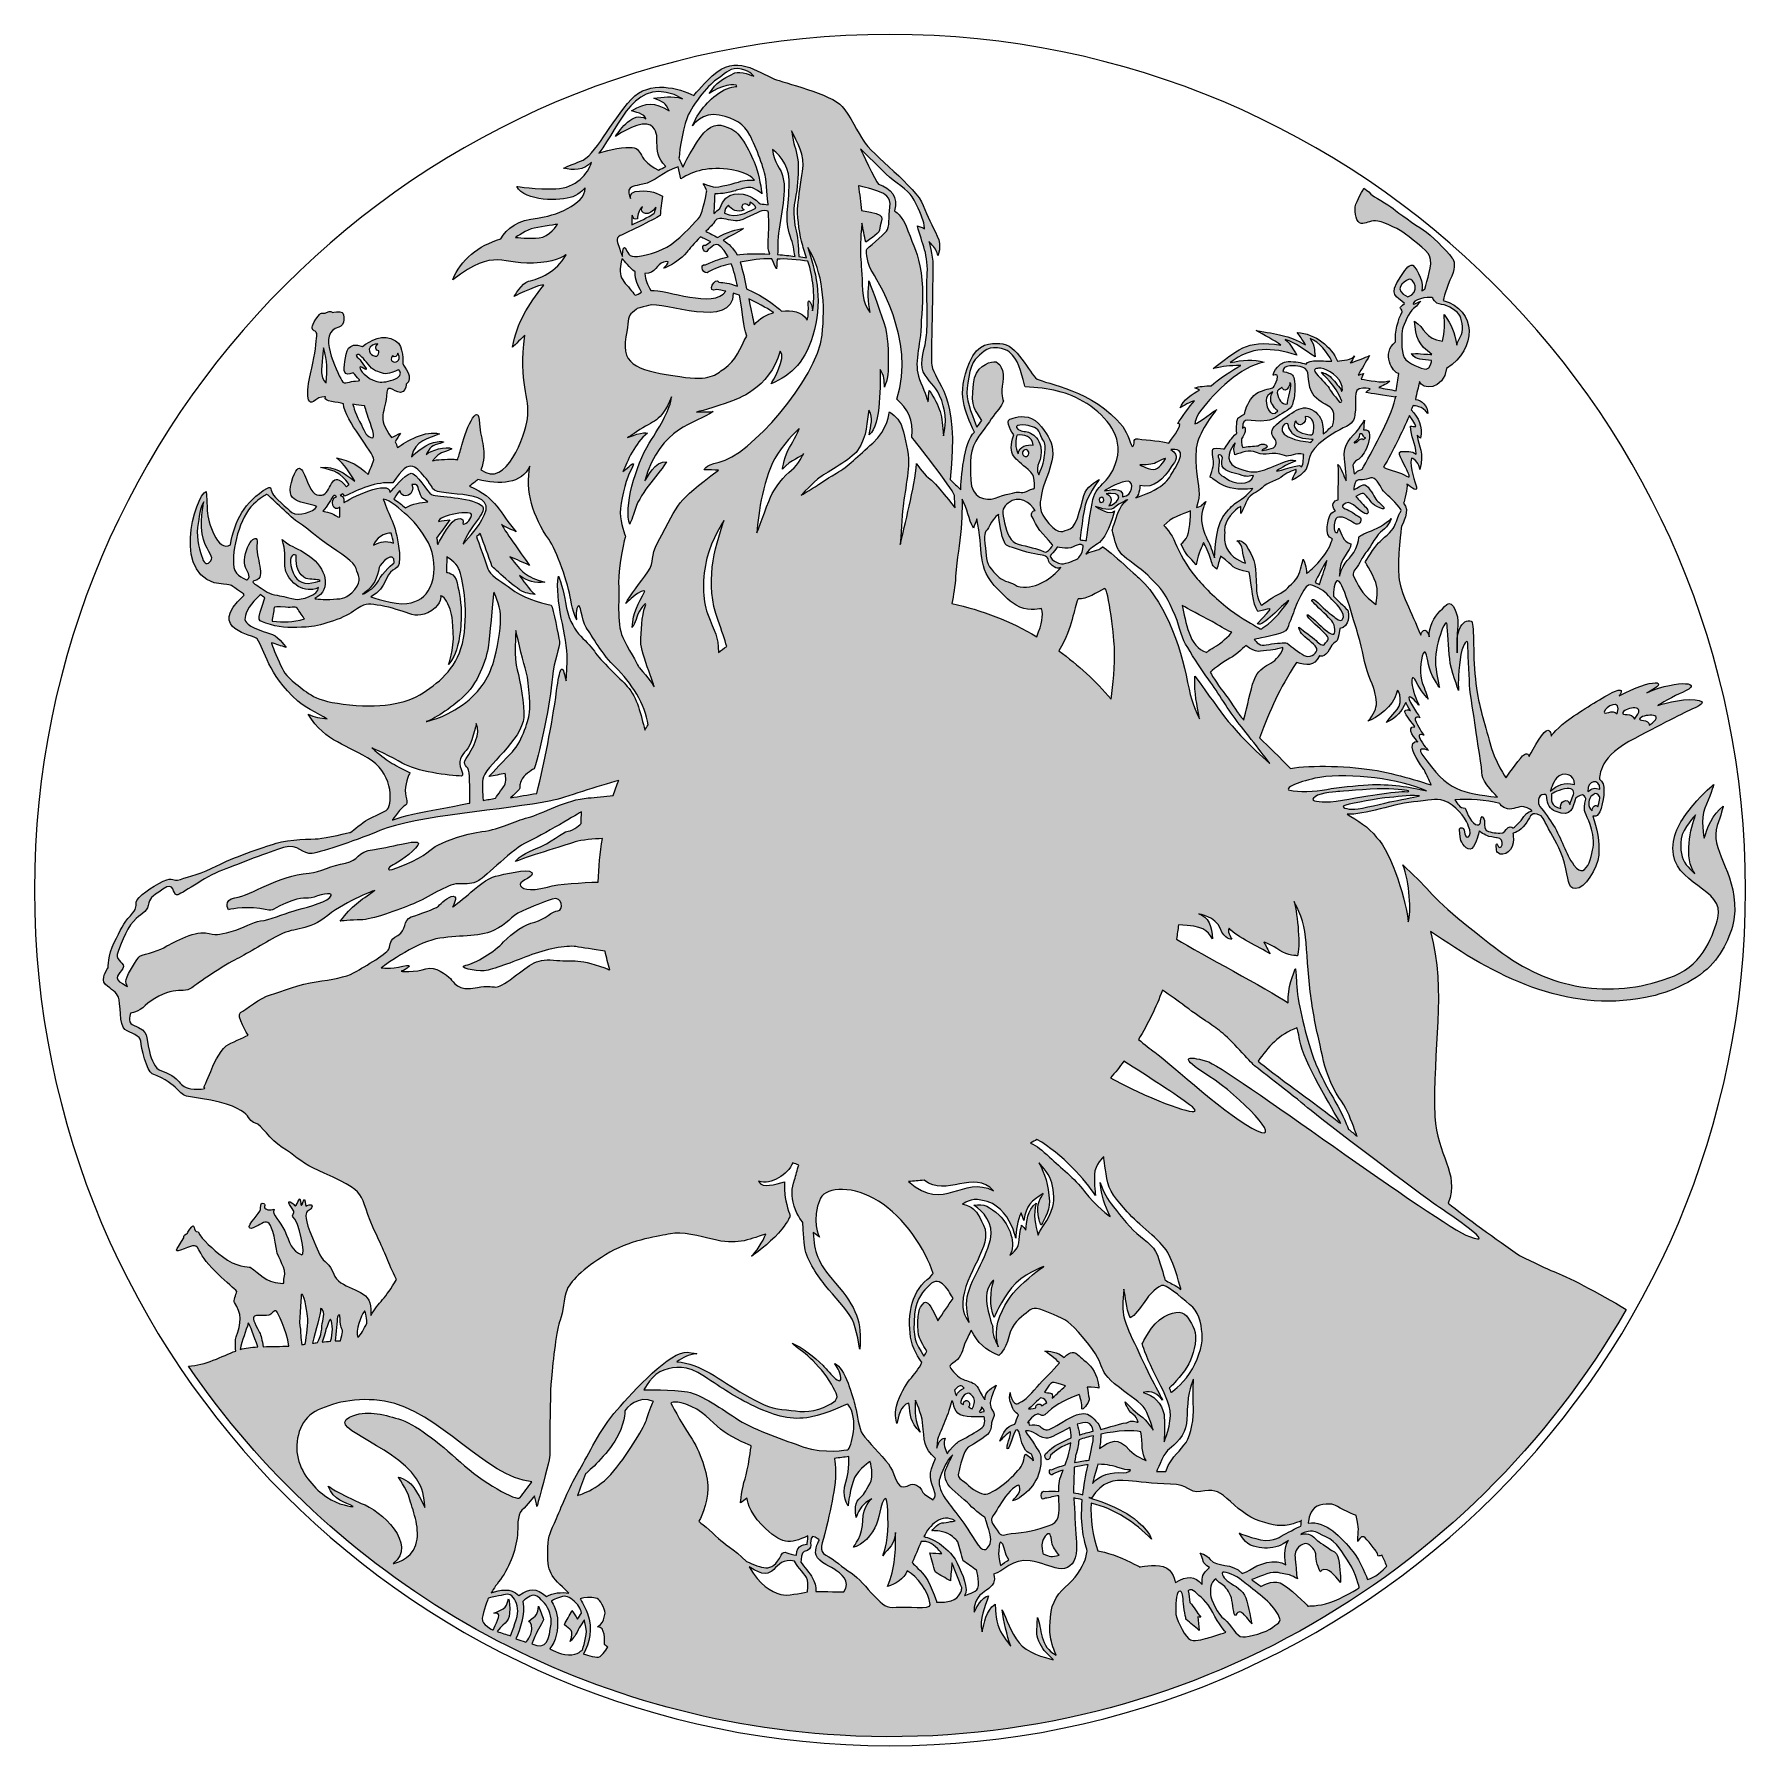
# Model space of a CAD drawing. Header units: inches. Extents: x 50 to 350, y -352 to -50.
import ezdxf

# ---------------------------------------------------------------- set-up
doc = ezdxf.new("R2010")
doc.units = ezdxf.units.IN
doc.header["$MEASUREMENT"] = 0
doc.layers.add('Layer 1', color=7, linetype='Continuous')

msp = doc.modelspace()

# ---------------------------------------------------------------- hatches: boundary and pattern name
at = {"layer": 'Layer 1', "true_color": 0x231f20}
h = msp.add_hatch(color=250, dxfattribs=at)
edge = h.paths.add_edge_path()
edge.add_spline(control_points=[(345.04, -188.67), (345.66, -186.95), (346.06, -185.32), (346.06, -185.32), (344.18, -186.62), (343.26, -189.2), (342.74, -190.92), (342.74, -190.92), (342.01, -187.46), (342.84, -185.65), (343.67, -183.83), (344.42, -181.5), (344.42, -181.5), (344.42, -181.5), (342.58, -182.94), (340.8, -185.12), (339.02, -187.29), (337.34, -189.46), (337.26, -192.67), (337.09, -199.1), (346.51, -199.65), (345.13, -204.91), (344.47, -207.46), (342.7, -212.94), (337.51, -215.02), (327.17, -219.16), (316.52, -217.71), (307.44, -211.11), (303.89, -208.53), (296.79, -202.89), (294.56, -200.25), (293.45, -198.94), (291.67, -197.26), (289.91, -195.57), (291.13, -198.65), (291.4, -203.94), (290.85, -205.55), (290.56, -202.58), (288.1, -193.46), (285.3, -190.76), (283.89, -188.92), (281.9, -187.75), (280.13, -186.67), (283, -186.97), (288.57, -184.72), (292.54, -184.45), (295.34, -184.26), (295.82, -183.71), (297.83, -184.68), (299.84, -185.64), (301.2, -188.04), (301.45, -188.83), (302.31, -190.64), (300.83, -191.71), (300.64, -189.49), (300.61, -189.09), (299.98, -188.91), (299.85, -189.29), (299.85, -189.29), (299.86, -190.51), (300.1, -191.3), (300.35, -192.09), (301.61, -193.58), (302.31, -192.39), (303, -191.2), (303.29, -189.62), (303.29, -189.62), (303.29, -189.62), (304.33, -190.47), (305, -190.59), (305.67, -190.71), (306.43, -190.86), (306.43, -190.86), (308.11, -190.82), (307.08, -193.77), (306.42, -191.96), (306.26, -191.52), (306.2, -193.15), (306.52, -193.43), (307.68, -194.44), (309.44, -192.84), (309.29, -191.09), (309.23, -190.36), (309.22, -190.06), (309.22, -190.06), (309.22, -190.06), (310.44, -189.75), (311.35, -188.53), (312.26, -187.31), (312.28, -186.31), (313.47, -186.7), (314.66, -187.09), (314.45, -187.42), (315.46, -189.28), (316.47, -191.13), (317.44, -192.46), (318.24, -195.26), (319.04, -198.06), (318.71, -199.67), (320.2, -199.75), (321.69, -199.84), (324.08, -196.28), (324.26, -193.9), (324.43, -191.61), (323.96, -189.03), (323.2, -187.06), (323.15, -186.93), (324.21, -187.55), (324.67, -185.68), (325.18, -183.65), (325.6, -181.34), (324.38, -180.57), (324.38, -180.57), (324.07, -176.93), (329.54, -173.98), (335.02, -171.03), (339.5, -168.77), (340.69, -168.25), (341.87, -167.73), (343.55, -166.92), (341.17, -166.64), (338.78, -166.36), (334.62, -167.62), (334.62, -167.62), (334.62, -167.62), (337.69, -165.85), (338.92, -165.34), (342.99, -163.67), (338.43, -162.94), (332.67, -165.41), (337.26, -163.22), (333.59, -162.78), (327.83, -165.98), (327.83, -165.98), (329.1, -164.28), (327.02, -165.21), (324.95, -166.14), (321.91, -168.13), (319.44, -169.79), (316.97, -171.45), (315.9, -173.02), (315.9, -173.02), (315.9, -173.02), (315.89, -171.65), (315.04, -172.08), (314.2, -172.51), (312.04, -176.6), (312.04, -176.6), (312.04, -176.6), (311.82, -175.57), (310.91, -176.48), (310, -177.4), (308.02, -180.34), (308.02, -180.34), (308.02, -180.34), (306.09, -177.77), (305.04, -173.74), (303.99, -169.7), (303.12, -167.59), (302.62, -162.98), (302.12, -158.36), (302.51, -152.95), (301.89, -152.84), (301.27, -152.74), (300.3, -152.84), (299.8, -154.4), (299.54, -155.22), (299.43, -155.98), (299.41, -156.04), (299.41, -156.04), (299.42, -155.75), (299.42, -155.75), (299.42, -155.75), (299.41, -157.29), (299.42, -158.43), (299.41, -157.25), (299.36, -155.58), (299.55, -153.63), (299.74, -151.68), (298.61, -149.09), (297.61, -149.97), (296.61, -150.86), (295.43, -151.94), (294.79, -153.75), (294.37, -154.92), (294.53, -155.59), (294.53, -155.59), (294.53, -155.59), (294.02, -153.67), (293.25, -154.78), (293.2, -154.85), (293.08, -155.25), (293.04, -155.32), (291.42, -151.31), (289.42, -147.82), (289.19, -145.07), (288.95, -142.04), (289.65, -136.29), (289.65, -136.29), (289.77, -135.95), (291.31, -133.46), (290.04, -132.18), (290.19, -131.75), (290.77, -129.55), (290.63, -128.83), (290.63, -128.83), (292.62, -130.53), (292.31, -129.34), (292.09, -128.49), (291.03, -126.07), (291.42, -124.27), (292.02, -124.45), (292.84, -125.26), (292.91, -126.3), (293.74, -123.16), (292.6, -122.4), (292.42, -120.25), (292.61, -120.43), (292.8, -120.62), (292.99, -120.81), (293.41, -118.68), (292.67, -117.25), (291.39, -115.81), (291.56, -115.34), (291.54, -115.52), (291.71, -115.06), (292.05, -115.16), (293.22, -115.05), (294.3, -116.45), (294.27, -115.12), (293.23, -114.12), (292.12, -113.98), (292.36, -112.92), (292.6, -111.87), (292.84, -110.82), (293.18, -112.39), (297.08, -112.36), (297.59, -108.54), (303, -105.14), (302.87, -98.29), (296.99, -96.64), (296.97, -96.45), (297.6, -94.31), (298.47, -92.38), (299.26, -90.64), (298.91, -89.66), (298.51, -89.14), (297.51, -87.79), (294.82, -85.1), (293.48, -84.25), (292.13, -83.39), (289.1, -81.31), (288.22, -80.53), (287.33, -79.76), (284.67, -78.46), (284.28, -77.98), (283.9, -77.49), (283.1, -76.98), (283.1, -76.98), (283.1, -76.98), (281.73, -79.22), (281.57, -80.2), (281.41, -81.17), (281.77, -83.1), (282.59, -83.15), (283.41, -83.2), (284.11, -82.67), (285.1, -82.67), (286.08, -82.68), (288.85, -83.92), (289.89, -84.66), (290.93, -85.39), (294.25, -87.91), (294.61, -88.81), (295.26, -90.45), (294.08, -93.1), (293.77, -94.68), (293.6, -94.76), (293.43, -94.85), (293.25, -94.93), (293.61, -93.7), (292.61, -91.25), (291.65, -90.47), (290.89, -90.2), (290.11, -91.58), (289.54, -92.42), (287.15, -95.93), (288.94, -95.86), (290.2, -97.2), (289, -98.12), (289.54, -97.81), (289.82, -98.61), (289.05, -99.89), (288.47, -102.29), (288.62, -103.88), (286.12, -105.94), (288.08, -109.3), (289.22, -109.45), (289.06, -110.46), (288.91, -111.47), (288.76, -112.48), (287.73, -112.29), (286.7, -112.1), (285.68, -111.9), (285.68, -111.9), (287.13, -111.29), (287.43, -110.92), (287.72, -110.56), (287.53, -110.78), (286.7, -110.91), (285.87, -111.04), (282.6, -110.42), (282.6, -110.42), (282.8, -109.93), (282.8, -109.93), (282.99, -109.44), (282.68, -109.54), (282.37, -109.63), (282.06, -109.72), (282.73, -108.59), (283.39, -107.45), (284.05, -106.31), (283.46, -106.61), (281.38, -107.41), (280.69, -107.6), (280.85, -107.42), (281.3, -106.66), (281.42, -106.37), (281.12, -107), (279.33, -107.21), (278.44, -107.27), (277.42, -104.73), (274.56, -102.48), (271.4, -102.24), (272.01, -103.08), (272.12, -103.2), (272.83, -104.43), (269.74, -102.66), (267.93, -102.57), (264.21, -101.93), (265.52, -102.66), (267.29, -103.56), (268.51, -104.49), (262.29, -103.4), (260.89, -105.51), (256.68, -108.55), (258.63, -108.22), (259.33, -108.04), (261.48, -108.05), (260.28, -108.68), (257.26, -110.62), (256.31, -111.58), (255.37, -111.6), (254, -111.76), (253.47, -111.94), (253.74, -112.09), (254, -112.23), (254.27, -112.37), (253.12, -112.86), (251.29, -114.21), (250.86, -115.48), (251.27, -115.16), (252.78, -114.33), (253.41, -114.24), (252.53, -115.17), (250.99, -117.33), (250.46, -118.21), (250.57, -118.27), (250.68, -118.32), (250.8, -118.38), (250.9, -119.04), (249.28, -120.95), (248.91, -121.64), (247.84, -121.33), (245.15, -121.13), (243.48, -120.92), (242.23, -120.77), (243.26, -122.01), (242.45, -122.23), (242.3, -122.27), (241.74, -119.94), (240.8, -118.76), (235.63, -112.2), (227.25, -111.3), (225.82, -110.41), (224.34, -109.49), (222.35, -104.12), (219.24, -104.18), (217.62, -104.2), (215.48, -103.92), (213.94, -107.52), (211.54, -113.18), (213.17, -116), (214.79, -119.71), (212.92, -121.38), (212.46, -128.04), (212.4, -129.83), (211.77, -129.23), (211.15, -128.64), (210.53, -128.04), (212.3, -112.75), (207.83, -111.19), (207.32, -107.96), (207.15, -106.86), (207.55, -92.94), (207.52, -90.42), (207.51, -88.71), (206.83, -86.33), (206.83, -86.33), (207.71, -87.28), (208.02, -87.41), (208.39, -88.75), (208.39, -88.75), (209.17, -87.19), (208.28, -85.37), (207.39, -83.55), (206.56, -81.87), (205.84, -79.99), (204.59, -76.76), (196.85, -71.1), (195.27, -68.54), (194.67, -67.57), (192.76, -63.93), (191.64, -62.64), (189.72, -60.46), (181.19, -58.4), (179.73, -57.82), (176.72, -56.62), (173.06, -53.3), (168.85, -57.25), (166.82, -59.17), (165.59, -60.72), (165.59, -60.72), (163.13, -59.44), (157.8, -57.92), (154.66, -61.37), (151.02, -65.36), (148.23, -71.39), (145.76, -72.24), (144.58, -72.65), (142.77, -73.46), (142.77, -73.46), (144.43, -73.88), (146.36, -73.84), (147.68, -72.41), (147.05, -74.38), (145.03, -76.93), (141.4, -77.08), (138.14, -77.21), (134.57, -76.66), (134.57, -76.66), (135.94, -79.27), (142.22, -79.31), (144.37, -78.45), (145.74, -77.9), (146.55, -76.93), (146.55, -76.93), (146.71, -79.79), (140.95, -81.92), (138.23, -82.19), (134.9, -82.52), (132.67, -83.96), (131.75, -85.86), (127.85, -87), (124.73, -89.46), (123.33, -93.05), (131.08, -87.12), (131.46, -90.64), (138.79, -90.01), (141.73, -89.75), (143.21, -88.62), (143.21, -88.62), (141.54, -91.71), (138.54, -92.82), (136.6, -93.28), (135.52, -93.54), (134.08, -95.95), (134.08, -95.95), (134.79, -95.58), (138.82, -93.65), (139.31, -93.96), (136.51, -97.53), (134.63, -100.44), (133.83, -104.85), (134.18, -104.49), (135.61, -103.1), (135.96, -102.74), (134.81, -111.35), (136.96, -113.45), (136.44, -117.37), (136.06, -120.2), (132.77, -129.75), (128.29, -126.32), (129.5, -123.05), (128.2, -121.19), (128.06, -118.28), (127.84, -113.56), (125.36, -120.1), (124.79, -122.5), (124.57, -123.4), (124.37, -124.07), (124.16, -124.59), (123.94, -124.53), (123.69, -124.48), (123.42, -124.48), (122.16, -124.47), (120.51, -124.51), (119.77, -124.75), (121.48, -122.86), (121.23, -123.64), (123.19, -122.65), (122.29, -122.04), (119.41, -122.94), (118.66, -123.65), (119.68, -121.77), (120.01, -122.15), (121.73, -121.48), (121.73, -121.48), (121.69, -121.16), (119.94, -121.57), (118.18, -121.98), (116.14, -124.06), (116.14, -124.06), (116.64, -121.11), (119.18, -120.9), (121.03, -120.02), (118.62, -119.32), (115.15, -121.31), (113.67, -122.44), (113.53, -122.09), (113.39, -121.75), (113.24, -121.41), (113.55, -120.91), (113.86, -120.41), (114.17, -119.91), (113.65, -120.17), (113.13, -120.42), (112.61, -120.68), (109.83, -116.82), (111.59, -116.62), (111.81, -112.72), (111.91, -110.92), (113.49, -113.35), (114.66, -112.61), (115.19, -112.28), (115.15, -111.3), (115.15, -111.3), (116.66, -110.3), (114.76, -108.27), (114.58, -107.67), (114.58, -107.67), (114.83, -104.62), (113.33, -103.7), (111.1, -102.31), (108.81, -103.73), (107.53, -104.7), (104.84, -103.86), (104.74, -105.53), (104.43, -107.37), (104.15, -108.99), (104.19, -110.08), (105.86, -109.3), (106.29, -109.68), (106.52, -110.11), (106.95, -110.5), (106.95, -110.5), (107.29, -110.82), (106.32, -110.78), (105.36, -110.73), (104.35, -111.57), (103.9, -110.7), (102.99, -108.94), (99.46, -102.15), (103.37, -101.32), (104.54, -101.07), (104.34, -98.94), (103.96, -98.73), (103.58, -98.51), (102.26, -98.74), (102.26, -98.74), (102.26, -98.74), (101.9, -98.37), (101.2, -98.76), (100.5, -99.16), (100.44, -98.42), (99.74, -99.38), (97.41, -102.61), (99.73, -101.35), (99.52, -102.91), (99.4, -103.78), (99.26, -106.03), (98.61, -108.53), (98.02, -110.79), (97.14, -115.97), (99.33, -114.05), (99.97, -113.49), (101.02, -113.55), (101.02, -113.55), (100.58, -114.5), (103.28, -114.39), (104.17, -114.78), (104.45, -117.76), (109.46, -123.19), (109.52, -124.6), (109.21, -125.47), (108.83, -126.3), (108.52, -127.18), (106.87, -125.51), (105.4, -124.82), (102.99, -124.25), (104.35, -125.42), (105.3, -126.77), (106.17, -128.32), (104.28, -126.87), (102.75, -125.69), (100.18, -125.9), (103.02, -126.61), (103.4, -126.73), (105.19, -128.88), (104.96, -129.04), (105.19, -128.88), (104.7, -129.3), (102, -126), (102.23, -129.96), (100.62, -130.69), (100.62, -130.69), (99.3, -131.29), (98.46, -129.72), (97.39, -127.73), (96.74, -123.88), (95.33, -127.68), (93.53, -132.53), (97.19, -131.78), (99.51, -132.77), (98.96, -133.72), (96.18, -134.51), (95.23, -133.9), (95.23, -133.9), (92.54, -131.6), (91.92, -130.79), (91.3, -129.98), (91.67, -129.06), (90.88, -129.52), (86.73, -131.94), (85.14, -135.27), (84.37, -139.5), (82.11, -140.86), (80.4, -135.45), (80.31, -133.53), (80.2, -131.33), (80.12, -130.11), (80.12, -130.11), (78.22, -130.76), (73.62, -145.78), (83.17, -146.4), (85, -146.52), (84.03, -146.42), (86.3, -147.81), (86.97, -148.23), (86.7, -148.39), (86.7, -148.39), (80.03, -154.45), (88.47, -155.19), (89.05, -155.98), (90.48, -157.93), (90.74, -161.97), (96.18, -166.89), (97.34, -167.93), (101.35, -170), (101.35, -170), (100.21, -169.88), (99.07, -169.7), (97.98, -169.15), (101.13, -174.23), (104.8, -174.38), (109.19, -177.36), (112.98, -179.93), (112.83, -185.33), (111.68, -186.03), (110.8, -186.56), (109.02, -187.21), (108.04, -187.89), (107.06, -188.57), (105.42, -189.89), (105.42, -189.89), (105.42, -189.89), (101, -190.92), (99.77, -191), (98.55, -191.08), (94.82, -191.07), (92.38, -191.79), (89.94, -192.52), (84.59, -194.4), (81.98, -195.75), (79.37, -197.1), (77.12, -197.61), (75.59, -198.14), (74.07, -198.66), (74.54, -197.51), (72.56, -198.46), (70.57, -199.41), (67.99, -201.17), (67.86, -202.13), (67.73, -203.08), (68.04, -203.2), (66.82, -204.5), (65.59, -205.79), (65.1, -207.02), (64, -209.22), (62.9, -211.42), (62.93, -213.61), (62.93, -213.61), (62.93, -213.61), (61.44, -215.68), (62.46, -216.54), (63.48, -217.41), (64.38, -217.93), (64.75, -218.79), (65.12, -219.65), (64.89, -223.83), (65.86, -224.44), (66.83, -225.06), (68.63, -225.54), (68.66, -226.51), (68.69, -227.49), (69.73, -231.83), (70.66, -232.2), (75.59, -234.16), (75.07, -235.94), (77, -236.2), (89.22, -237.83), (86.64, -240.39), (88.77, -240.84), (89.79, -241.06), (91.28, -243.85), (93.46, -245.11), (95.64, -246.37), (96.44, -247.61), (98.96, -248.76), (109.77, -253.67), (106.01, -252.25), (110.08, -260.68), (111.58, -263.78), (111.94, -265.24), (113.49, -268.25), (111.58, -271.67), (110.35, -272.16), (108.98, -274.61), (109, -273.82), (108.98, -273.05), (108.8, -272.38), (108.08, -269.74), (103.37, -269.91), (102.48, -267.32), (101.83, -265.39), (100.73, -265.35), (100.07, -263.95), (95.64, -254.68), (98.45, -256.95), (98.67, -255.44), (98.76, -254.88), (97.59, -255.38), (97.56, -255.39), (97.5, -255.41), (97.43, -253.73), (97.25, -254.28), (96.72, -255.92), (96.74, -255.15), (96.61, -254.3), (96.5, -253.53), (95.95, -255.71), (95.58, -255.31), (95.48, -255.2), (95.44, -255.03), (95.31, -254.95), (93.64, -253.83), (95.36, -256.1), (95.48, -256.3), (95.64, -256.59), (95.04, -257.12), (95.33, -257.29), (96.35, -257.93), (97.63, -264.19), (96.9, -263.95), (95.08, -263.33), (94.75, -261.71), (93.89, -259.76), (93.16, -258.12), (91.53, -256.73), (91.97, -256.14), (92.35, -255.62), (91.44, -256.42), (90.58, -255.9), (89.95, -255.51), (90.93, -255.07), (89.92, -254.88), (89.68, -254.83), (89.68, -255.73), (89.64, -256.01), (89.53, -256.67), (87.37, -258.63), (87.69, -259.24), (87.69, -259.24), (87.89, -259.35), (88.05, -259.31), (90.34, -258.75), (91.32, -255.71), (92.42, -262.94), (92.71, -264.84), (94.3, -266.25), (93.81, -267.93), (93.55, -268.82), (94.11, -269.02), (93.14, -268.94), (90.38, -268.72), (89.64, -267.29), (87.82, -266.13), (87.62, -266), (85.33, -266.18), (82.97, -264.26), (81.33, -262.93), (79.42, -261.34), (78.69, -259.93), (77.62, -260.05), (78.37, -257.88), (77.24, -259.43), (76.38, -260.61), (77.41, -259.77), (76.37, -260.42), (76.17, -260.55), (76.27, -260.92), (76.11, -261.16), (74.65, -263.37), (74.34, -263.57), (76.24, -262.9), (78.07, -262.26), (78.27, -261.81), (79.15, -263.67), (80.23, -265.97), (85.55, -270.25), (85.51, -270.38), (85.34, -270.89), (84.82, -272.02), (85.06, -272.33), (86.42, -274.08), (86.26, -276.04), (85.38, -278.32), (85.17, -278.88), (85.23, -279.82), (85.31, -280.81), (82.99, -281.67), (79.88, -283.36), (77.02, -283.46), (102.13, -320.23), (143.41, -345.39), (191.29, -348.17), (249.54, -351.56), (301.9, -320.93), (329.07, -273.53), (324.27, -270.63), (318.31, -267.59), (316.4, -266.88), (315.11, -266.4), (312.88, -265.32), (310.35, -264.04), (306.43, -261.33), (300.74, -257.28), (297.86, -254.87), (299.93, -249.46), (295.82, -246.5), (295.54, -239.71), (295.04, -227.84), (297.64, -217.9), (294.76, -207.24), (305.98, -215.05), (318.43, -221.59), (332.43, -218.86), (336.93, -217.98), (341.82, -215.68), (344.26, -212.82), (346.7, -209.97), (348.05, -206.32), (348.1, -203.64), (348.24, -196.56), (343.58, -192.76), (345.04, -188.67)], knot_values=[0, 0, 0, 0, 1, 1, 1, 2, 2, 2, 3, 3, 3, 4, 4, 4, 5, 5, 5, 6, 6, 6, 7, 7, 7, 8, 8, 8, 9, 9, 9, 10, 10, 10, 11, 11, 11, 12, 12, 12, 13, 13, 13, 14, 14, 14, 15, 15, 15, 16, 16, 16, 17, 17, 17, 18, 18, 18, 19, 19, 19, 20, 20, 20, 21, 21, 21, 22, 22, 22, 23, 23, 23, 24, 24, 24, 25, 25, 25, 26, 26, 26, 27, 27, 27, 28, 28, 28, 29, 29, 29, 30, 30, 30, 31, 31, 31, 32, 32, 32, 33, 33, 33, 34, 34, 34, 35, 35, 35, 36, 36, 36, 37, 37, 37, 38, 38, 38, 39, 39, 39, 40, 40, 40, 41, 41, 41, 42, 42, 42, 43, 43, 43, 44, 44, 44, 45, 45, 45, 46, 46, 46, 47, 47, 47, 48, 48, 48, 49, 49, 49, 50, 50, 50, 51, 51, 51, 52, 52, 52, 53, 53, 53, 54, 54, 54, 55, 55, 55, 56, 56, 56, 57, 57, 57, 58, 58, 58, 59, 59, 59, 60, 60, 60, 61, 61, 61, 62, 62, 62, 63, 63, 63, 64, 64, 64, 65, 65, 65, 66, 66, 66, 67, 67, 67, 68, 68, 68, 69, 69, 69, 70, 70, 70, 71, 71, 71, 72, 72, 72, 73, 73, 73, 74, 74, 74, 75, 75, 75, 76, 76, 76, 77, 77, 77, 78, 78, 78, 79, 79, 79, 80, 80, 80, 81, 81, 81, 82, 82, 82, 83, 83, 83, 84, 84, 84, 85, 85, 85, 86, 86, 86, 87, 87, 87, 88, 88, 88, 89, 89, 89, 90, 90, 90, 91, 91, 91, 92, 92, 92, 93, 93, 93, 94, 94, 94, 95, 95, 95, 96, 96, 96, 97, 97, 97, 98, 98, 98, 99, 99, 99, 100, 100, 100, 101, 101, 101, 102, 102, 102, 103, 103, 103, 104, 104, 104, 105, 105, 105, 106, 106, 106, 107, 107, 107, 108, 108, 108, 109, 109, 109, 110, 110, 110, 111, 111, 111, 112, 112, 112, 113, 113, 113, 114, 114, 114, 115, 115, 115, 116, 116, 116, 117, 117, 117, 118, 118, 118, 119, 119, 119, 120, 120, 120, 121, 121, 121, 122, 122, 122, 123, 123, 123, 124, 124, 124, 125, 125, 125, 126, 126, 126, 127, 127, 127, 128, 128, 128, 129, 129, 129, 130, 130, 130, 131, 131, 131, 132, 132, 132, 133, 133, 133, 134, 134, 134, 135, 135, 135, 136, 136, 136, 137, 137, 137, 138, 138, 138, 139, 139, 139, 140, 140, 140, 141, 141, 141, 142, 142, 142, 143, 143, 143, 144, 144, 144, 145, 145, 145, 146, 146, 146, 147, 147, 147, 148, 148, 148, 149, 149, 149, 150, 150, 150, 151, 151, 151, 152, 152, 152, 153, 153, 153, 154, 154, 154, 155, 155, 155, 156, 156, 156, 157, 157, 157, 158, 158, 158, 159, 159, 159, 160, 160, 160, 161, 161, 161, 162, 162, 162, 163, 163, 163, 164, 164, 164, 165, 165, 165, 166, 166, 166, 167, 167, 167, 168, 168, 168, 169, 169, 169, 170, 170, 170, 171, 171, 171, 172, 172, 172, 173, 173, 173, 174, 174, 174, 175, 175, 175, 176, 176, 176, 177, 177, 177, 178, 178, 178, 179, 179, 179, 180, 180, 180, 181, 181, 181, 182, 182, 182, 183, 183, 183, 184, 184, 184, 185, 185, 185, 186, 186, 186, 187, 187, 187, 188, 188, 188, 189, 189, 189, 190, 190, 190, 191, 191, 191, 192, 192, 192, 193, 193, 193, 194, 194, 194, 195, 195, 195, 196, 196, 196, 197, 197, 197, 198, 198, 198, 199, 199, 199, 200, 200, 200, 201, 201, 201, 202, 202, 202, 203, 203, 203, 204, 204, 204, 205, 205, 205, 206, 206, 206, 207, 207, 207, 208, 208, 208, 209, 209, 209, 210, 210, 210, 211, 211, 211, 212, 212, 212, 213, 213, 213, 214, 214, 214, 215, 215, 215, 216, 216, 216, 217, 217, 217, 218, 218, 218, 219, 219, 219, 220, 220, 220, 221, 221, 221, 222, 222, 222, 223, 223, 223, 224, 224, 224, 225, 225, 225, 226, 226, 226, 227, 227, 227, 228, 228, 228, 229, 229, 229, 230, 230, 230, 231, 231, 231, 232, 232, 232, 233, 233, 233, 234, 234, 234, 235, 235, 235, 236, 236, 236, 237, 237, 237, 238, 238, 238, 239, 239, 239, 240, 240, 240, 241, 241, 241, 242, 242, 242, 243, 243, 243, 244, 244, 244, 245, 245, 245, 246, 246, 246, 247, 247, 247, 248, 248, 248, 249, 249, 249, 250, 250, 250, 251, 251, 251, 252, 252, 252, 253, 253, 253, 254, 254, 254, 255, 255, 255, 256, 256, 256, 257, 257, 257, 258, 258, 258, 259, 259, 259, 260, 260, 260, 261, 261, 261, 262, 262, 262, 263, 263, 263, 264, 264, 264, 265, 265, 265, 266, 266, 266, 267, 267, 267, 268, 268, 268, 269, 269, 269, 270, 270, 270, 271, 271, 271, 272, 272, 272, 273, 273, 273, 274, 274, 274, 275, 275, 275, 276, 276, 276, 277, 277, 277, 278, 278, 278, 279, 279, 279, 280, 280, 280, 281, 281, 281, 282, 282, 282, 283, 283, 283, 284, 284, 284, 285, 285, 285, 286, 286, 286, 287, 287, 287, 288, 288, 288, 289, 289, 289, 290, 290, 290, 291, 291, 291, 292, 292, 292, 293, 293, 293, 294, 294, 294, 295, 295, 295, 295], degree=3, periodic=1)
edge = h.paths.add_edge_path()
edge.add_spline(control_points=[(341.11, -197.1), (341.11, -197.1), (340.46, -196.65), (339.6, -195.56), (338.73, -194.48), (338.46, -192.96), (338.72, -191.02), (338.99, -189.07), (341.24, -186.82), (341.24, -186.82), (340.38, -188.97), (339.1, -194.52), (341.11, -197.1)], knot_values=[0, 0, 0, 0, 1, 1, 1, 2, 2, 2, 3, 3, 3, 4, 4, 4, 4], degree=3, periodic=1)
edge = h.paths.add_edge_path()
edge.add_spline(control_points=[(331.5, -169.87), (332.35, -169.06), (336.36, -168.99), (333.07, -171.1), (333.2, -169.94), (330.91, -170.44), (331.5, -169.87)], knot_values=[0, 0, 0, 0, 1, 1, 1, 2, 2, 2, 2], degree=3, periodic=1)
edge = h.paths.add_edge_path()
edge.add_spline(control_points=[(328.48, -168.9), (328.99, -167.91), (332.93, -167.27), (330.5, -170.02), (330.18, -168.74), (328.12, -169.6), (328.48, -168.9)], knot_values=[0, 0, 0, 0, 1, 1, 1, 2, 2, 2, 2], degree=3, periodic=1)
edge = h.paths.add_edge_path()
edge.add_spline(control_points=[(327.48, -169.11), (326.65, -168.18), (325.18, -169.46), (325.21, -168.79), (325.24, -167.84), (328.46, -166.21), (327.48, -169.11)], knot_values=[0, 0, 0, 0, 1, 1, 1, 2, 2, 2, 2], degree=3, periodic=1)
edge = h.paths.add_edge_path()
edge.add_spline(control_points=[(324.08, -185.43), (323.76, -184.74), (323.02, -185.56), (323.09, -186.13), (322.19, -185.38), (322.49, -184.36), (322.8, -183.69), (322.8, -183.69), (323.17, -183.31), (323.6, -183.1), (324.02, -182.88), (324.45, -183.73), (324.45, -183.73), (324.45, -183.73), (324.4, -184.58), (324.08, -185.43)], knot_values=[0, 0, 0, 0, 1, 1, 1, 2, 2, 2, 3, 3, 3, 4, 4, 4, 5, 5, 5, 5], degree=3, periodic=1)
edge = h.paths.add_edge_path()
edge.add_spline(control_points=[(324.46, -182.32), (323.58, -182.03), (323.05, -182.14), (322.35, -182.74), (322.12, -180.67), (324.46, -180.36), (324.46, -182.32)], knot_values=[0, 0, 0, 0, 1, 1, 1, 2, 2, 2, 2], degree=3, periodic=1)
edge = h.paths.add_edge_path()
edge.add_spline(control_points=[(316.86, -180.37), (318, -179.11), (320.16, -179.66), (319.98, -181.5), (318.12, -181.05), (317.05, -181.6), (315.75, -182.68), (315.75, -182.68), (316.23, -181.07), (316.86, -180.37)], knot_values=[0, 0, 0, 0, 1, 1, 1, 2, 2, 2, 3, 3, 3, 3], degree=3, periodic=1)
edge = h.paths.add_edge_path()
edge.add_spline(control_points=[(317.62, -185.68), (315.8, -185.29), (315.89, -184.31), (316, -183.12), (316, -183.12), (317.55, -182.27), (318.69, -182.19), (319.83, -182.11), (320.09, -182.85), (319.71, -183.53), (319.52, -183.88), (319.4, -184.49), (319.16, -184.99), (318.95, -183.67), (317.19, -184.54), (317.62, -185.68)], knot_values=[0, 0, 0, 0, 1, 1, 1, 2, 2, 2, 3, 3, 3, 4, 4, 4, 5, 5, 5, 5], degree=3, periodic=1)
edge = h.paths.add_edge_path()
edge.add_spline(control_points=[(314.65, -183.23), (315.37, -183.21), (314.99, -183.9), (315.4, -184.95), (315.82, -185.99), (316.64, -186.26), (317.67, -186.5), (319.89, -187.02), (319.91, -184.36), (320.2, -183.9), (320.2, -183.9), (320.96, -183.29), (321.4, -183.33), (321.84, -183.38), (322.01, -184.09), (322.01, -184.09), (322.01, -184.09), (321.63, -185.23), (321.76, -186.08), (321.88, -186.93), (323.1, -188.14), (323.34, -191.41), (323.42, -192.59), (322.32, -198.96), (319.89, -195.64), (318.44, -193.64), (317.7, -190.87), (316.34, -188.69), (315.75, -187.74), (314.72, -186.24), (313.9, -185.36), (313.54, -184.82), (313.5, -183.26), (314.65, -183.23)], knot_values=[0, 0, 0, 0, 1, 1, 1, 2, 2, 2, 3, 3, 3, 4, 4, 4, 5, 5, 5, 6, 6, 6, 7, 7, 7, 8, 8, 8, 9, 9, 9, 10, 10, 10, 11, 11, 11, 11], degree=3, periodic=1)
edge = h.paths.add_edge_path()
edge.add_spline(control_points=[(138.52, -85.68), (136.85, -85.83), (134.48, -85.6), (134.36, -85.59), (134.52, -85.51), (136.27, -84.23), (137.64, -83.97), (139.1, -83.7), (141.71, -83.28), (141.71, -83.28), (141.71, -83.28), (140.24, -85.52), (138.52, -85.68)], knot_values=[0, 0, 0, 0, 1, 1, 1, 2, 2, 2, 3, 3, 3, 4, 4, 4, 4], degree=3, periodic=1)
edge = h.paths.add_edge_path()
edge.add_spline(control_points=[(101.17, -111.07), (101.17, -111.07), (100.41, -110.73), (100.35, -109.35), (100.29, -107.96), (100.69, -104.95), (100.69, -104.95), (101.44, -107.45), (101.31, -108.65), (101.17, -111.07)], knot_values=[0, 0, 0, 0, 1, 1, 1, 2, 2, 2, 3, 3, 3, 3], degree=3, periodic=1)
edge = h.paths.add_edge_path()
edge.add_spline(control_points=[(80.92, -142.28), (80.34, -143.01), (79.86, -142.94), (79.45, -141.84), (79.03, -140.73), (78.36, -138.45), (78.62, -136.47), (78.89, -134.48), (79.01, -132.96), (79.71, -131.92), (79.71, -131.92), (78.84, -136.01), (79.64, -138.54), (80.44, -141.08), (81.51, -141.54), (80.92, -142.28)], knot_values=[0, 0, 0, 0, 1, 1, 1, 2, 2, 2, 3, 3, 3, 4, 4, 4, 5, 5, 5, 5], degree=3, periodic=1)
edge = h.paths.add_edge_path()
edge.add_spline(control_points=[(86.08, -280.54), (86.41, -278.94), (87.08, -277.34), (87.5, -275.89), (87.77, -276.17), (88.53, -278.23), (89.15, -280.1), (87.97, -280.16), (86.98, -280.27), (86.08, -280.54)], knot_values=[0, 0, 0, 0, 1, 1, 1, 2, 2, 2, 3, 3, 3, 3], degree=3, periodic=1)
edge = h.paths.add_edge_path()
edge.add_spline(control_points=[(90.11, -280.06), (89.92, -279), (89.72, -278), (89.47, -277.54), (87.37, -273.69), (88.64, -274.86), (91.12, -274.51), (91.59, -274.44), (92.09, -273.5), (92.47, -273.83), (92.62, -273.96), (94.2, -277.1), (94.63, -279.94), (93.19, -280.02), (91.6, -280.01), (90.11, -280.06)], knot_values=[0, 0, 0, 0, 1, 1, 1, 2, 2, 2, 3, 3, 3, 4, 4, 4, 5, 5, 5, 5], degree=3, periodic=1)
edge = h.paths.add_edge_path()
edge.add_spline(control_points=[(280.51, -239.49), (281.18, -241.2), (281.89, -243.16), (281.89, -243.16), (281.37, -242.74), (280.86, -242.32), (280.35, -241.9), (280.35, -241.9), (279.47, -239.44), (278.01, -236.98), (276.56, -234.52), (274.81, -231.29), (273.95, -228.58), (272.76, -224.83), (271.33, -219.31), (271.28, -216.41), (271.26, -214.79), (271.06, -213.79), (271.06, -213.79), (270.75, -214.62), (269.67, -217.01), (269.79, -219.77), (265.9, -217.13), (254.63, -211.33), (250.21, -208.59), (250.36, -207.77), (250.48, -206.93), (250.59, -206.09), (255.05, -206.33), (255.52, -206.95), (256.55, -208.57), (256.53, -206.47), (255.74, -204.57), (254.13, -204.18), (254.13, -204.18), (257.11, -204.66), (257.89, -206.71), (258.67, -208.76), (259.91, -208.6), (259.91, -208.6), (259.69, -208.16), (259.05, -207.13), (259.44, -206.7), (260.89, -208.33), (264.66, -209.95), (266.64, -211.18), (266.27, -210.49), (265.91, -209.79), (265.54, -209.09), (265.54, -209.09), (266.99, -209.68), (268.33, -210.59), (269.67, -211.49), (271.43, -211.52), (271.43, -211.52), (271.97, -210.19), (271.5, -204.37), (270.85, -202.03), (270.85, -202.03), (272.41, -204.9), (272.74, -207.29), (273.07, -209.69), (273.18, -213.11), (273.53, -216.55), (273.88, -220), (274.5, -223.24), (275.16, -226.16), (275.83, -229.08), (276.07, -230.89), (277.31, -233.73), (278.56, -236.56), (279.85, -237.79), (280.51, -239.49)], knot_values=[0, 0, 0, 0, 1, 1, 1, 2, 2, 2, 3, 3, 3, 4, 4, 4, 5, 5, 5, 6, 6, 6, 7, 7, 7, 8, 8, 8, 9, 9, 9, 10, 10, 10, 11, 11, 11, 12, 12, 12, 13, 13, 13, 14, 14, 14, 15, 15, 15, 16, 16, 16, 17, 17, 17, 18, 18, 18, 19, 19, 19, 20, 20, 20, 21, 21, 21, 22, 22, 22, 23, 23, 23, 24, 24, 24, 24], degree=3, periodic=1)
edge = h.paths.add_edge_path()
edge.add_spline(control_points=[(279.03, -240.92), (279.03, -240.92), (273.07, -236.4), (270.19, -234.32), (267.32, -232.23), (264.54, -230), (264.54, -230), (266.27, -227.56), (268.18, -225.27), (271.35, -224.18), (271.35, -224.18), (271.59, -224.78), (271.86, -226.43), (272.43, -229.96), (277.63, -238.46), (279.03, -240.92)], knot_values=[0, 0, 0, 0, 1, 1, 1, 2, 2, 2, 3, 3, 3, 4, 4, 4, 5, 5, 5, 5], degree=3, periodic=1)
edge = h.paths.add_edge_path()
edge.add_spline(control_points=[(274.51, -183.64), (275.51, -182.91), (278.65, -182.73), (278.65, -182.73), (278.65, -182.73), (283.86, -182.28), (286.51, -182.24), (289.15, -182.2), (290.93, -182.64), (290.93, -182.64), (290.93, -182.64), (291.15, -182.86), (290.18, -182.74), (289.21, -182.63), (286.68, -183.1), (284.63, -183.34), (282.58, -183.57), (278.29, -184.59), (276.44, -184.53), (274.59, -184.48), (273.51, -184.37), (274.51, -183.64)], knot_values=[0, 0, 0, 0, 1, 1, 1, 2, 2, 2, 3, 3, 3, 4, 4, 4, 5, 5, 5, 6, 6, 6, 7, 7, 7, 7], degree=3, periodic=1)
edge = h.paths.add_edge_path()
edge.add_spline(control_points=[(288.32, -184.41), (286.7, -184.73), (282.76, -185.76), (281.47, -185.84), (280.18, -185.92), (278.72, -185.44), (279.89, -185.11), (281.06, -184.79), (286.01, -183.9), (286.78, -183.85), (289.02, -183.71), (290.51, -183.24), (292.81, -183.51), (292.81, -183.51), (289.94, -184.08), (288.32, -184.41)], knot_values=[0, 0, 0, 0, 1, 1, 1, 2, 2, 2, 3, 3, 3, 4, 4, 4, 5, 5, 5, 5], degree=3, periodic=1)
edge = h.paths.add_edge_path()
edge.add_spline(control_points=[(283.85, -181.56), (281.67, -181.71), (278.61, -181.96), (276.56, -182.35), (274.51, -182.73), (271.53, -182.86), (270.09, -182.49), (268.64, -182.11), (273.15, -180.56), (275.38, -180.24), (280.68, -179.46), (289.46, -180.52), (294.07, -182.61), (291.21, -181.95), (287.68, -181.31), (283.85, -181.56)], knot_values=[0, 0, 0, 0, 1, 1, 1, 2, 2, 2, 3, 3, 3, 4, 4, 4, 5, 5, 5, 5], degree=3, periodic=1)
edge = h.paths.add_edge_path()
edge.add_spline(control_points=[(308.25, -185.77), (309.25, -185.95), (310.19, -185.25), (311.11, -185.4), (312.02, -185.55), (312.58, -186.14), (312.58, -186.14), (312.58, -186.14), (311.64, -186.23), (311.14, -187.13), (310.64, -188.03), (309.26, -189.14), (309.26, -189.14), (309.26, -189.14), (308.91, -188.67), (308.38, -189.05), (307.85, -189.43), (307.75, -190.06), (306.94, -190.04), (306.14, -190.03), (304.85, -189.81), (304.5, -189.49), (304.15, -189.17), (304.25, -187.79), (304.25, -187.79), (304.25, -187.79), (303.8, -186.68), (303.64, -187.34), (303.47, -187.99), (303.63, -188.9), (302.65, -188.48), (301.68, -188.06), (300.85, -185.66), (300.85, -185.66), (299.76, -185.61), (299.51, -184.83), (299.01, -184.19), (301.5, -184), (304.41, -184.19), (306.9, -184.82), (306.9, -184.82), (307.25, -185.59), (308.25, -185.77)], knot_values=[0, 0, 0, 0, 1, 1, 1, 2, 2, 2, 3, 3, 3, 4, 4, 4, 5, 5, 5, 6, 6, 6, 7, 7, 7, 8, 8, 8, 9, 9, 9, 10, 10, 10, 11, 11, 11, 12, 12, 12, 13, 13, 13, 14, 14, 14, 14], degree=3, periodic=1)
edge = h.paths.add_edge_path()
edge.add_spline(control_points=[(292.75, -167.61), (290.98, -163.98), (291.3, -161.3), (292.36, -163.74), (292.82, -164.8), (294.33, -166.51), (294.33, -166.51), (294.33, -166.51), (293.94, -165.07), (293.45, -164.1), (292.96, -163.13), (292.82, -160.65), (293.32, -158.99), (293.81, -157.34), (294.1, -158.75), (294.4, -160.46), (294.69, -162.18), (296.31, -164.48), (296.31, -164.48), (296.31, -164.48), (295.83, -162.1), (295.66, -160.63), (295.29, -157.42), (297.56, -151.7), (297.66, -153.5), (297.71, -154.42), (297.94, -157.54), (298.12, -159.47), (298.29, -161.39), (299.68, -164.99), (299.68, -164.99), (299.66, -164.59), (299.64, -164.2), (299.62, -163.81), (299.62, -163.81), (299.76, -159.7), (300.28, -157.96), (300.81, -156.21), (301.36, -156.08), (301.31, -156.98), (301.27, -157.88), (301.57, -162.02), (301.62, -164.01), (301.68, -166), (302.45, -169.49), (302.65, -171.48), (302.85, -173.47), (303.87, -178.97), (303.81, -179.91), (303.76, -180.85), (306.5, -183.73), (306.5, -183.73), (300.2, -182.84), (297.91, -182.95), (293.26, -176.17), (292.2, -174.63), (294.38, -175.53), (294.38, -175.53), (294.38, -175.53), (293.45, -174.52), (292.9, -173.43), (292.35, -172.33), (293.6, -172.85), (293.6, -172.85), (293.6, -172.85), (292.82, -171.83), (292.23, -170.57), (291.63, -169.31), (292.94, -169.79), (292.94, -169.79), (292.94, -169.79), (290.94, -166.96), (290.97, -166.26), (291, -165.56), (292.75, -167.61), (292.75, -167.61)], knot_values=[0, 0, 0, 0, 1, 1, 1, 2, 2, 2, 3, 3, 3, 4, 4, 4, 5, 5, 5, 6, 6, 6, 7, 7, 7, 8, 8, 8, 9, 9, 9, 10, 10, 10, 11, 11, 11, 12, 12, 12, 13, 13, 13, 14, 14, 14, 15, 15, 15, 16, 16, 16, 17, 17, 17, 18, 18, 18, 19, 19, 19, 20, 20, 20, 21, 21, 21, 22, 22, 22, 23, 23, 23, 24, 24, 24, 25, 25, 25, 25], degree=3, periodic=1)
edge = h.paths.add_edge_path()
edge.add_spline(control_points=[(288.93, -168.34), (287.78, -169.65), (287.01, -170.6), (287.01, -170.6), (288.97, -169.78), (289.67, -168.54), (290.43, -167.14), (290.77, -167.94), (291.23, -168.52), (291.23, -168.52), (291.23, -168.52), (289.96, -168.1), (290.34, -168.94), (290.72, -169.77), (292.02, -171.36), (292.02, -171.36), (290.15, -171.3), (292.37, -173.84), (292.51, -174), (292.51, -174), (291.49, -173.72), (291.54, -174.95), (291.59, -176.18), (293.7, -179), (293.7, -179), (294.1, -179.86), (294.5, -180.72), (294.9, -181.58), (294.9, -181.58), (289.61, -179.84), (285.41, -179.06), (280.94, -178.23), (273.61, -178.05), (270.24, -178.67), (269.76, -178.23), (269.33, -177.81), (268.95, -177.42), (266.6, -175), (264.79, -173.38), (264.79, -173.38), (266.7, -168.12), (268.18, -164.97), (271.25, -160.08), (273.08, -160.62), (274.27, -160.92), (275.29, -158.92), (275.29, -158.92), (276.19, -159.44), (277.06, -157.78), (278.33, -155.35), (278.36, -157.78), (278.84, -154.13), (280.67, -153.95), (280.53, -151.48), (280.24, -150.92), (279.41, -150.11), (278.57, -149.29), (277.73, -148.48), (277.73, -148.48), (277.7, -146.29), (278.33, -145.81), (279.26, -145.1), (281.33, -152.85), (282.03, -155.12), (282.99, -158.24), (283.06, -160.12), (283.97, -162.42), (285.63, -166.64), (285.87, -167.95), (283.8, -170.41), (285.14, -169.86), (288.46, -167.77), (288.77, -165.46), (288.99, -163.79), (290.07, -167.04), (288.93, -168.34)], knot_values=[0, 0, 0, 0, 1, 1, 1, 2, 2, 2, 3, 3, 3, 4, 4, 4, 5, 5, 5, 6, 6, 6, 7, 7, 7, 8, 8, 8, 9, 9, 9, 10, 10, 10, 11, 11, 11, 12, 12, 12, 13, 13, 13, 14, 14, 14, 15, 15, 15, 16, 16, 16, 17, 17, 17, 18, 18, 18, 19, 19, 19, 20, 20, 20, 21, 21, 21, 22, 22, 22, 23, 23, 23, 24, 24, 24, 25, 25, 25, 25], degree=3, periodic=1)
edge = h.paths.add_edge_path()
edge.add_spline(control_points=[(259.57, -159.36), (260.74, -158.79), (262.4, -157.12), (262.4, -157.12), (264.32, -158.62), (264.73, -158.11), (266.68, -157.93), (267.94, -157.82), (268.84, -157.48), (268.84, -157.48), (268.84, -157.48), (269.01, -157.7), (268.44, -158.6), (266.77, -161.25), (264.45, -159.96), (263.35, -164.71), (262.87, -166.75), (262.01, -170.19), (262.01, -170.19), (261.73, -169.86), (261.45, -169.52), (261.17, -169.19), (261.17, -169.19), (259.43, -166.49), (258.39, -165.22), (257.34, -163.95), (256.13, -161.81), (256.13, -161.81), (256.13, -161.81), (258.4, -159.93), (259.57, -159.36)], knot_values=[0, 0, 0, 0, 1, 1, 1, 2, 2, 2, 3, 3, 3, 4, 4, 4, 5, 5, 5, 6, 6, 6, 7, 7, 7, 8, 8, 8, 9, 9, 9, 10, 10, 10, 10], degree=3, periodic=1)
edge = h.paths.add_edge_path()
edge.add_spline(control_points=[(255.52, -158.33), (252.34, -157.46), (251.91, -152.88), (251.22, -150.12), (251.22, -150.12), (253.97, -151.62), (255.52, -152.43), (258.43, -153.96), (258.39, -154.23), (259.95, -154.79), (259.95, -154.79), (258.53, -156.44), (257.26, -157.17), (255.99, -157.89), (255.52, -158.33), (255.52, -158.33)], knot_values=[0, 0, 0, 0, 1, 1, 1, 2, 2, 2, 3, 3, 3, 4, 4, 4, 5, 5, 5, 5], degree=3, periodic=1)
edge = h.paths.add_edge_path()
edge.add_spline(control_points=[(275.08, -147.03), (276.26, -147.51), (276.97, -148.58), (277.76, -149.33), (278.55, -150.08), (279.8, -151.62), (279.41, -152.42), (279.02, -153.22), (278.17, -152.29), (277.58, -151.89), (276.99, -151.49), (275.65, -150.3), (275.09, -149.66), (274.53, -149.02), (273.86, -148.89), (273.97, -149.23), (274.09, -149.57), (275.29, -150.62), (276.5, -151.83), (277.71, -153.04), (277.83, -153.1), (277.98, -154.33), (278.14, -155.56), (277.3, -155.25), (276.32, -154.39), (275.34, -153.53), (274.27, -152.5), (273.68, -152.02), (273.1, -151.54), (272.92, -151.72), (273.44, -152.35), (273.96, -152.99), (275.85, -154.57), (276.52, -155.31), (277.19, -156.04), (276.58, -156.37), (276.23, -156.85), (275.89, -157.33), (275.3, -156.88), (274.69, -156.28), (274.09, -155.67), (272.31, -154.46), (271.91, -154.09), (271.52, -153.71), (271.6, -154.05), (271.95, -154.74), (272.3, -155.43), (273.9, -156.46), (274.53, -157.19), (275.16, -157.92), (274.73, -158.14), (274.52, -158.48), (274.32, -158.81), (273.84, -159.07), (273.23, -159.07), (272.62, -159.07), (271.09, -157.86), (270.36, -157.28), (269.63, -156.69), (269.59, -156.65), (269.03, -156.65), (268.46, -156.66), (266.46, -156.9), (265.59, -157.07), (264.72, -157.24), (263.86, -156.07), (263.86, -156.07), (263.86, -156.07), (264.81, -155.85), (267.47, -155.28), (270.13, -154.7), (269.59, -153.9), (270.08, -153), (270.56, -152.09), (270.86, -150.76), (271.37, -149.65), (273.26, -145.56), (273.54, -146.41), (275.08, -147.03)], knot_values=[0, 0, 0, 0, 1, 1, 1, 2, 2, 2, 3, 3, 3, 4, 4, 4, 5, 5, 5, 6, 6, 6, 7, 7, 7, 8, 8, 8, 9, 9, 9, 10, 10, 10, 11, 11, 11, 12, 12, 12, 13, 13, 13, 14, 14, 14, 15, 15, 15, 16, 16, 16, 17, 17, 17, 18, 18, 18, 19, 19, 19, 20, 20, 20, 21, 21, 21, 22, 22, 22, 23, 23, 23, 24, 24, 24, 25, 25, 25, 26, 26, 26, 26], degree=3, periodic=1)
edge = h.paths.add_edge_path()
edge.add_spline(control_points=[(274.52, -146.07), (275.08, -144.93), (275.81, -143.4), (276.6, -142.22), (276.6, -142.22), (276.17, -143.94), (275.79, -144.99), (275.41, -146.03), (275.32, -146.42), (275.32, -146.42), (275.05, -146.3), (274.78, -146.18), (274.52, -146.07)], knot_values=[0, 0, 0, 0, 1, 1, 1, 2, 2, 2, 3, 3, 3, 4, 4, 4, 4], degree=3, periodic=1)
edge = h.paths.add_edge_path()
edge.add_spline(control_points=[(289.39, -133.9), (289.12, -134.43), (288.72, -135.63), (288.39, -136.31), (288.05, -137), (286.31, -138.54), (285.62, -139.14), (284.94, -139.74), (283.32, -142.51), (283.32, -142.51), (283.32, -142.51), (285.04, -145.33), (285.32, -146.62), (285.59, -147.91), (285.2, -149.96), (285.2, -149.96), (283.01, -148.26), (282.61, -147.64), (281.32, -145.07), (280.9, -144.25), (281.53, -144.05), (282.13, -142.96), (282.72, -141.86), (283.08, -141.27), (283.65, -140.57), (284.23, -139.88), (285.34, -137.61), (286.36, -136.94), (287.38, -136.26), (287.88, -134.87), (287.88, -134.87), (287.69, -135.17), (285.58, -136.63), (284.41, -137), (282.98, -137.45), (282.21, -138.08), (282.21, -138.08), (282.21, -138.08), (282.12, -139.04), (281.66, -140.11), (280.72, -142.26), (279.56, -141.98), (278.82, -144.98), (278.55, -141.6), (280.97, -140.69), (280.79, -139.3), (279.34, -138.91), (279.21, -137.56), (278.68, -136.56), (278.68, -136.95), (278.47, -136.91), (278.47, -137.3), (278.47, -137.3), (278.01, -137.47), (277.95, -136.95), (277.9, -136.57), (277.71, -136.35), (277.99, -135.39), (278.25, -134.48), (278.42, -134.68), (279.07, -134.61), (279.73, -134.53), (280.97, -135.53), (281.7, -135.83), (282.43, -136.13), (282.78, -134.86), (282.37, -134.61), (281.96, -134.35), (281.57, -134.22), (281.03, -133.78), (280.48, -133.34), (278.81, -133), (279.46, -132.44), (280.77, -131.31), (281.63, -133.16), (283.24, -133.97), (284, -134.36), (283.95, -133.33), (283.44, -132.9), (282.88, -132.42), (281.68, -131.01), (281.68, -131), (283.19, -130.12), (282.94, -130.4), (283.8, -131.23), (284.48, -131.89), (284.23, -132.29), (285.88, -132.99), (287.52, -133.69), (286.09, -132.33), (285.68, -132.03), (285.28, -131.74), (284.83, -130.81), (284.15, -129.83), (283.19, -128.45), (282.94, -128.91), (281.31, -129.85), (281.31, -129.85), (281.27, -129.51), (281.55, -128.62), (281.83, -127.73), (282.94, -128.31), (283.93, -127.84), (284.92, -127.36), (285.55, -128.38), (286.1, -129.42), (286.65, -130.46), (287.17, -130.53), (288.51, -132.01), (289.85, -133.48), (289.67, -133.37), (289.39, -133.9)], knot_values=[0, 0, 0, 0, 1, 1, 1, 2, 2, 2, 3, 3, 3, 4, 4, 4, 5, 5, 5, 6, 6, 6, 7, 7, 7, 8, 8, 8, 9, 9, 9, 10, 10, 10, 11, 11, 11, 12, 12, 12, 13, 13, 13, 14, 14, 14, 15, 15, 15, 16, 16, 16, 17, 17, 17, 18, 18, 18, 19, 19, 19, 20, 20, 20, 21, 21, 21, 22, 22, 22, 23, 23, 23, 24, 24, 24, 25, 25, 25, 26, 26, 26, 27, 27, 27, 28, 28, 28, 29, 29, 29, 30, 30, 30, 31, 31, 31, 32, 32, 32, 33, 33, 33, 34, 34, 34, 35, 35, 35, 36, 36, 36, 37, 37, 37, 37], degree=3, periodic=1)
edge = h.paths.add_edge_path()
edge.add_spline(control_points=[(291.01, -92.93), (291.78, -92.63), (293.11, -95.3), (290.78, -95.99), (288.12, -94.79), (289.88, -93.38), (291.01, -92.93)], knot_values=[0, 0, 0, 0, 1, 1, 1, 2, 2, 2, 2], degree=3, periodic=1)
edge = h.paths.add_edge_path()
edge.add_spline(control_points=[(289.86, -101.6), (290.03, -100.9), (291.06, -98.61), (291.78, -98.06), (292.5, -97.5), (293.01, -96.76), (293.01, -96.76), (293.01, -96.76), (291.4, -97.66), (291.75, -97.07), (292.25, -96.22), (295.06, -95.87), (295.18, -96.24), (295.18, -96.24), (295.38, -97.16), (296.66, -97.33), (297.93, -97.5), (299.49, -98.51), (299.94, -99.38), (300.39, -100.25), (300.55, -102.14), (300.03, -102.96), (299.52, -103.78), (299.35, -104.48), (299.35, -104.48), (298.89, -102.1), (298.58, -101.13), (297.15, -99.09), (297.24, -100.46), (297.27, -102.25), (296.85, -103.75), (293.78, -103.45), (293.71, -101.36), (291.98, -100.27), (292.09, -103.05), (292.67, -104.43), (295, -106.09), (295, -106.09), (293.71, -106.08), (292.99, -105.99), (292.51, -105.92), (291.75, -106), (291.42, -105.96), (292.12, -107.2), (293.51, -106.95), (294.95, -107.14), (294.95, -107.14), (294.81, -108.74), (294.01, -108.71), (293.2, -108.68), (290.75, -107.63), (290.15, -106.66), (289.55, -105.69), (289.68, -102.31), (289.86, -101.6)], knot_values=[0, 0, 0, 0, 1, 1, 1, 2, 2, 2, 3, 3, 3, 4, 4, 4, 5, 5, 5, 6, 6, 6, 7, 7, 7, 8, 8, 8, 9, 9, 9, 10, 10, 10, 11, 11, 11, 12, 12, 12, 13, 13, 13, 14, 14, 14, 15, 15, 15, 16, 16, 16, 17, 17, 17, 18, 18, 18, 18], degree=3, periodic=1)
edge = h.paths.add_edge_path()
edge.add_spline(control_points=[(291.06, -116.82), (291.1, -116.89), (292.24, -118.34), (292.19, -118.76), (291.88, -118.74), (291.58, -118.71), (291.27, -118.68), (291.29, -120.53), (292.17, -121.64), (292.24, -123.6), (291.6, -122.98), (290.39, -123.09), (289.53, -123.13), (288.68, -123.17), (290.64, -126.17), (290.71, -126.6), (290.71, -126.6), (291.55, -128.04), (290.58, -127.43), (289.47, -126.73), (287.76, -126.48), (286.5, -125.88), (288.29, -122.99), (289.65, -119.9), (291.06, -116.82)], knot_values=[0, 0, 0, 0, 1, 1, 1, 2, 2, 2, 3, 3, 3, 4, 4, 4, 5, 5, 5, 6, 6, 6, 7, 7, 7, 8, 8, 8, 8], degree=3, periodic=1)
edge = h.paths.add_edge_path()
edge.add_spline(control_points=[(281.51, -116.6), (281.93, -114.6), (280.84, -112.01), (282.88, -112.01), (283.77, -112), (284.18, -112.13), (284.18, -112.13), (283.91, -112.33), (283.68, -112.55), (283.41, -112.76), (284.37, -112.95), (286.65, -113.33), (288.64, -113.6), (288.64, -113.6), (288.78, -113), (288.58, -113.91), (287.79, -117.46), (284.13, -123.6), (282.8, -126.23), (282, -126.53), (282.17, -126.35), (281.4, -127.06), (281.34, -126.44), (281.18, -126.13), (281.12, -125.5), (281.12, -125.5), (281.41, -124.86), (281.97, -124.58), (282.54, -124.29), (283.3, -123.23), (283.67, -122.23), (284.12, -121.05), (284.53, -119.07), (283.01, -119.31), (283.07, -118.75), (283.13, -118.19), (283.19, -117.64), (283.19, -117.64), (282.53, -118.64), (282.19, -119.12), (280.98, -120.78), (279.21, -121.7), (279.7, -124.45), (279.88, -125.48), (280, -128.25), (280, -128.25), (279.39, -127.45), (279.33, -126.09), (278.52, -125.42), (278.83, -127), (278.45, -130.37), (278.59, -131.57), (277.85, -131.69), (277.17, -132.6), (278.08, -133.53), (278.08, -133.53), (277.5, -133.69), (277.19, -134.22), (276.9, -134.69), (275.87, -138.02), (277.55, -138.43), (277.55, -138.43), (277.57, -138.59), (277.1, -139.7), (276.63, -140.81), (275.62, -142.05), (274.67, -143.06), (273.73, -144.06), (273.02, -144.46), (273.02, -144.46), (273.09, -144.22), (272.8, -142.48), (272.43, -141.99), (272.43, -141.99), (272.11, -143.52), (271.68, -144.64), (271.24, -145.75), (270.64, -146.08), (269.74, -147.01), (268.85, -147.94), (267.15, -148.56), (266.52, -149.09), (265.88, -149.61), (265.09, -150.07), (265.09, -150.07), (264.38, -148.7), (264.28, -148.63), (264.2, -145.83), (264.1, -142.41), (263.81, -141.84), (262.37, -139.45), (261.9, -138.86), (261.35, -138.63), (260.81, -138.79), (262.08, -139.5), (261.61, -141.03), (262.35, -142.71), (260.94, -142.22), (259.26, -141.3), (258.76, -139.32), (258.5, -138.28), (258.72, -138.14), (258.67, -136.97), (258.6, -135.12), (260.35, -133.35), (261.5, -132.74), (261.51, -133.15), (261.52, -133.57), (261.53, -133.99), (261.53, -133.99), (262.04, -132.93), (262.61, -131.67), (263.18, -130.41), (264.4, -130.37), (265.25, -129.47), (266.09, -128.58), (268.09, -128.12), (268.88, -127.41), (269.66, -126.71), (271.21, -126.27), (271.21, -126.27), (271.33, -126.9), (270.75, -127.12), (270.52, -128.12), (270.52, -128.12), (271.87, -127.5), (272.58, -126.71), (273.77, -125.38), (272.75, -124.03), (275.2, -121.8), (276.39, -120.7), (278.6, -119.37), (280.02, -118.71), (281.44, -118.05), (281.4, -117.11), (281.51, -116.6)], knot_values=[0, 0, 0, 0, 1, 1, 1, 2, 2, 2, 3, 3, 3, 4, 4, 4, 5, 5, 5, 6, 6, 6, 7, 7, 7, 8, 8, 8, 9, 9, 9, 10, 10, 10, 11, 11, 11, 12, 12, 12, 13, 13, 13, 14, 14, 14, 15, 15, 15, 16, 16, 16, 17, 17, 17, 18, 18, 18, 19, 19, 19, 20, 20, 20, 21, 21, 21, 22, 22, 22, 23, 23, 23, 24, 24, 24, 25, 25, 25, 26, 26, 26, 27, 27, 27, 28, 28, 28, 29, 29, 29, 30, 30, 30, 31, 31, 31, 32, 32, 32, 33, 33, 33, 34, 34, 34, 35, 35, 35, 36, 36, 36, 37, 37, 37, 38, 38, 38, 39, 39, 39, 40, 40, 40, 41, 41, 41, 42, 42, 42, 43, 43, 43, 44, 44, 44, 45, 45, 45, 45], degree=3, periodic=1)
edge = h.paths.add_edge_path()
edge.add_spline(control_points=[(281.4, -121.5), (281.4, -121.5), (281.4, -121.5), (281.85, -121.16), (282.3, -120.81), (282.35, -120.03), (282.35, -120.03), (282.35, -120.03), (282.89, -119.92), (283.02, -120.42), (283.16, -120.92), (283.77, -120.58), (282.95, -121), (282.81, -121.07), (282.91, -120.46), (281.94, -121.37), (281.53, -121.76), (281.34, -121.61), (281.4, -121.5)], knot_values=[0, 0, 0, 0, 1, 1, 1, 2, 2, 2, 3, 3, 3, 4, 4, 4, 5, 5, 5, 6, 6, 6, 6], degree=3, periodic=1)
edge = h.paths.add_edge_path()
edge.add_spline(control_points=[(257.65, -124.37), (257.07, -123.28), (258.4, -123.72), (258.27, -124.25), (257.85, -125.92), (258.48, -126.44), (260.56, -126.99), (262.71, -127.56), (262.34, -127.59), (263.73, -127.31), (263.29, -129.43), (259.91, -128.62), (259.07, -127.93), (258.19, -127.2), (257.53, -127.32), (257.59, -126.23), (257.66, -125.15), (257.81, -124.67), (257.65, -124.37)], knot_values=[0, 0, 0, 0, 1, 1, 1, 2, 2, 2, 3, 3, 3, 4, 4, 4, 5, 5, 5, 6, 6, 6, 6], degree=3, periodic=1)
edge = h.paths.add_edge_path()
edge.add_spline(control_points=[(260.47, -123.68), (261.65, -123.39), (262.94, -122.65), (264.24, -123.27), (266.05, -124.14), (266.76, -122.86), (269.16, -123.84), (270.13, -124.23), (271.07, -123.11), (272.53, -123.65), (272.44, -123.96), (272.56, -125.39), (272.16, -125.83), (272.16, -125.83), (272.02, -125.65), (271.71, -125.57), (271.42, -125.49), (267.02, -126.97), (267.87, -126.43), (268.4, -126.1), (270.24, -125.05), (270.91, -124.89), (271.58, -124.74), (270.59, -124.53), (269.92, -124.72), (265.71, -125.93), (264.82, -127.79), (260.59, -125.85), (258.44, -124.85), (259.78, -122.38), (260.54, -121.62), (260.25, -122.35), (260.22, -122.78), (260.47, -123.68)], knot_values=[0, 0, 0, 0, 1, 1, 1, 2, 2, 2, 3, 3, 3, 4, 4, 4, 5, 5, 5, 6, 6, 6, 7, 7, 7, 8, 8, 8, 9, 9, 9, 10, 10, 10, 11, 11, 11, 11], degree=3, periodic=1)
edge = h.paths.add_edge_path()
edge.add_spline(control_points=[(261.82, -119.08), (261.8, -116.65), (262.86, -118.08), (266.13, -117.71), (267.27, -117.58), (267.93, -116.9), (269.2, -116.18), (270.47, -115.46), (270.46, -115.17), (270.7, -114.32), (270.93, -113.46), (271.03, -112.74), (270.98, -111.32), (270.92, -109.9), (270.59, -109.62), (269.94, -109.37), (269.28, -109.12), (268.85, -109.1), (268.85, -109.1), (268.94, -108.39), (269.23, -108.27), (270.09, -108.13), (270.75, -108.01), (272.28, -108.18), (272.8, -108.57), (273.73, -109.28), (272.88, -111.35), (274.38, -113.39), (276.55, -115.71), (278.54, -114.6), (277.58, -118.68), (276.94, -119.03), (276.56, -119.68), (275.92, -120.02), (275.92, -120.02), (276.03, -118.61), (275.64, -117.62), (275.24, -116.64), (274.29, -115.63), (272.98, -115.49), (271.66, -115.36), (270.79, -116.2), (269.64, -116.94), (264.97, -119.93), (267.81, -120.38), (267.69, -121.72), (267.62, -122.56), (266.98, -122.55), (266.43, -122.72), (265.88, -122.89), (265.18, -122.96), (265.18, -122.96), (265.18, -122.96), (265.33, -122.74), (265.71, -122.63), (266.09, -122.51), (266.41, -121.95), (265.61, -121.84), (264.82, -121.74), (264.56, -122.14), (264.56, -122.14), (263.82, -122.14), (262.54, -122.3), (261.83, -122.39), (261.56, -122.04), (261.48, -120.84), (261.83, -120.53), (262.33, -120.09), (262.56, -118.09), (261.82, -119.08)], knot_values=[0, 0, 0, 0, 1, 1, 1, 2, 2, 2, 3, 3, 3, 4, 4, 4, 5, 5, 5, 6, 6, 6, 7, 7, 7, 8, 8, 8, 9, 9, 9, 10, 10, 10, 11, 11, 11, 12, 12, 12, 13, 13, 13, 14, 14, 14, 15, 15, 15, 16, 16, 16, 17, 17, 17, 18, 18, 18, 19, 19, 19, 20, 20, 20, 21, 21, 21, 22, 22, 22, 23, 23, 23, 23], degree=3, periodic=1)
edge = h.paths.add_edge_path()
edge.add_spline(control_points=[(266.75, -114.16), (266.79, -114.68), (267.52, -115.74), (268.01, -115.98), (266.6, -117.56), (265.71, -114.77), (266.01, -113.69), (266.17, -113.15), (267.13, -112.59), (267.12, -112.67), (267.12, -112.67), (266.67, -113.26), (266.75, -114.16)], knot_values=[0, 0, 0, 0, 1, 1, 1, 2, 2, 2, 3, 3, 3, 4, 4, 4, 4], degree=3, periodic=1)
edge = h.paths.add_edge_path()
edge.add_spline(control_points=[(270.09, -111.05), (270.44, -111.25), (270.29, -111.77), (270.07, -112.66), (269.81, -113.67), (269.67, -114.79), (269.67, -114.79), (268.58, -114.97), (268.11, -113.95), (267.9, -112.85), (267.78, -112.24), (268.31, -112.33), (268.71, -111.84), (268.79, -112.18), (268.95, -112.31), (269.3, -112.35), (269.71, -112.41), (270.2, -111.3), (270.09, -111.05)], knot_values=[0, 0, 0, 0, 1, 1, 1, 2, 2, 2, 3, 3, 3, 4, 4, 4, 5, 5, 5, 6, 6, 6, 6], degree=3, periodic=1)
edge = h.paths.add_edge_path()
edge.add_spline(control_points=[(272.81, -120.05), (271.13, -119.64), (270.64, -118.82), (270.98, -117.95), (271.03, -117.88), (271.08, -117.81), (271.14, -117.74), (271.5, -119.13), (273.27, -118.19), (272.79, -116.97), (274.31, -117.09), (274.42, -118.22), (274.26, -119.48), (274.18, -120.03), (274.25, -120.41), (272.81, -120.05)], knot_values=[0, 0, 0, 0, 1, 1, 1, 2, 2, 2, 3, 3, 3, 4, 4, 4, 5, 5, 5, 5], degree=3, periodic=1)
edge = h.paths.add_edge_path()
edge.add_spline(control_points=[(274.21, -121.01), (274.07, -121.18), (273.93, -121.35), (273.78, -121.52), (272.49, -121.27), (271.57, -121.34), (269.83, -120.55), (267.36, -119.42), (269.78, -117.27), (269.85, -118.61), (269.87, -119.06), (270.21, -119.51), (270.59, -120), (271.22, -120.82), (273.5, -121.03), (274.21, -121.01)], knot_values=[0, 0, 0, 0, 1, 1, 1, 2, 2, 2, 3, 3, 3, 4, 4, 4, 5, 5, 5, 5], degree=3, periodic=1)
edge = h.paths.add_edge_path()
edge.add_spline(control_points=[(279.05, -111.1), (279.46, -111.97), (279.29, -112.91), (279.12, -112.41), (278.94, -111.9), (277.98, -110.96), (277.43, -110.24), (276.88, -109.52), (275.66, -109.24), (275.66, -109.24), (275.69, -109.51), (278.1, -111.37), (279.23, -114.32), (279.23, -114.32), (278.92, -114.84), (278.56, -114.19), (278.2, -113.54), (277.71, -113.27), (277.19, -112.35), (276.66, -111.43), (276.26, -111.13), (275.05, -109.84), (273.85, -108.55), (274.69, -108.62), (275.11, -108.52), (276.1, -108.27), (278.34, -109.61), (279.05, -111.1)], knot_values=[0, 0, 0, 0, 1, 1, 1, 2, 2, 2, 3, 3, 3, 4, 4, 4, 5, 5, 5, 6, 6, 6, 7, 7, 7, 8, 8, 8, 9, 9, 9, 9], degree=3, periodic=1)
edge = h.paths.add_edge_path()
edge.add_spline(control_points=[(254.43, -115.99), (257.02, -112.59), (261.48, -108.22), (265.6, -107.45), (263.66, -106.89), (261.89, -107.08), (259.63, -107.53), (263.32, -104.68), (266.95, -104.84), (271.33, -106.22), (270.56, -105.21), (270.38, -104.35), (269.3, -103.51), (271.25, -104.06), (272.54, -105.32), (274.52, -106.51), (274.3, -105.03), (274.62, -104.89), (273.68, -103.32), (275.2, -103.9), (276.75, -105.81), (277.45, -107.3), (277.18, -107.3), (276.91, -107.3), (276.64, -107.31), (276.33, -107.29), (273.42, -106.9), (272.94, -107.82), (272.1, -107.53), (271.15, -107.34), (269.81, -107.37), (268.75, -107.39), (268.45, -107.83), (267.94, -108.33), (267.43, -108.83), (267.2, -109.61), (267.2, -109.61), (266.89, -110.2), (268.79, -108.58), (267.52, -111.33), (267.07, -112.31), (266.89, -111.92), (265.7, -112.33), (264.51, -112.74), (264.07, -112.88), (263.23, -113.98), (262.4, -115.08), (262.14, -116.59), (262.14, -116.59), (262.14, -116.59), (261.32, -116.98), (261, -117.3), (260.67, -117.62), (260.79, -119.92), (260.79, -119.92), (259.64, -120.96), (259.59, -121.25), (258.64, -122.65), (258.64, -122.65), (257.36, -122.48), (256.78, -122.61), (256.2, -122.73), (256.74, -124.44), (256.73, -125.09), (256.73, -125.74), (256.12, -127.62), (256.12, -127.62), (256.85, -127.71), (258.26, -130.35), (263.61, -129.62), (263.61, -129.62), (262.23, -131.22), (261.27, -131.73), (260.31, -132.25), (259.97, -132.69), (258.98, -133.73), (257.07, -135.75), (257.05, -139.79), (256.9, -141.78), (256.9, -141.78), (256.45, -140.31), (256.01, -139.32), (255.58, -138.33), (254.78, -137.05), (254.61, -135.29), (254.44, -133.53), (255.39, -131.88), (255.39, -131.88), (254.79, -132.2), (254.99, -132.64), (253.71, -132.95), (254.59, -130.51), (254, -129.32), (253.75, -126.57), (253.58, -124.77), (253.6, -124.93), (253.65, -123.04), (253.72, -120.4), (256.13, -117.13), (257.29, -115.73), (257.21, -115.78), (254.01, -118.16), (253.44, -118.28), (253.44, -118.28), (253.57, -117.12), (254.43, -115.99)], knot_values=[0, 0, 0, 0, 1, 1, 1, 2, 2, 2, 3, 3, 3, 4, 4, 4, 5, 5, 5, 6, 6, 6, 7, 7, 7, 8, 8, 8, 9, 9, 9, 10, 10, 10, 11, 11, 11, 12, 12, 12, 13, 13, 13, 14, 14, 14, 15, 15, 15, 16, 16, 16, 17, 17, 17, 18, 18, 18, 19, 19, 19, 20, 20, 20, 21, 21, 21, 22, 22, 22, 23, 23, 23, 24, 24, 24, 25, 25, 25, 26, 26, 26, 27, 27, 27, 28, 28, 28, 29, 29, 29, 30, 30, 30, 31, 31, 31, 32, 32, 32, 33, 33, 33, 34, 34, 34, 35, 35, 35, 35], degree=3, periodic=1)
edge = h.paths.add_edge_path()
edge.add_spline(control_points=[(251.9, -138.37), (251.5, -138.92), (251.04, -139.35), (251.04, -139.35), (251.79, -141.27), (252.56, -141.64), (253.67, -142.97), (254.08, -140.63), (254.78, -139.94), (254.96, -139.06), (254.96, -139.06), (255.83, -140.67), (256.09, -141.51), (256.58, -143.17), (256.48, -143.03), (257.28, -143.77), (257.5, -143.01), (257.73, -142.24), (257.95, -141.48), (260.62, -143.44), (259.56, -143.46), (262.99, -144.29), (263.46, -146.73), (263.53, -149.85), (264.49, -151.17), (267.46, -150.48), (267.35, -150.12), (264.38, -153.32), (265.49, -153.96), (268.54, -150.04), (269.93, -149.26), (269.25, -150.23), (267.08, -153.08), (265.78, -153.72), (265.13, -154.03), (265.42, -154.6), (264.23, -153.83), (263.04, -153.07), (261.07, -152.04), (258.88, -150.29), (256.69, -148.55), (254.52, -146.28), (253.37, -144.87), (252.23, -143.47), (250.58, -140.7), (250.02, -139.13), (249.46, -137.56), (248, -136.07), (248, -136.07), (249.29, -134.74), (251.23, -134.04), (252.7, -133.54), (252.75, -134.37), (252.58, -137.41), (251.9, -138.37)], knot_values=[0, 0, 0, 0, 1, 1, 1, 2, 2, 2, 3, 3, 3, 4, 4, 4, 5, 5, 5, 6, 6, 6, 7, 7, 7, 8, 8, 8, 9, 9, 9, 10, 10, 10, 11, 11, 11, 12, 12, 12, 13, 13, 13, 14, 14, 14, 15, 15, 15, 16, 16, 16, 17, 17, 17, 18, 18, 18, 18], degree=3, periodic=1)
edge = h.paths.add_edge_path()
edge.add_spline(control_points=[(247, -124.89), (247.87, -124.36), (248.32, -124.32), (248.32, -124.32), (248.32, -124.32), (247.45, -125.95), (246.53, -126.22), (245.61, -126.48), (243.8, -125.47), (243.8, -125.47), (245.48, -125.44), (246.13, -125.42), (247, -124.89)], knot_values=[0, 0, 0, 0, 1, 1, 1, 2, 2, 2, 3, 3, 3, 4, 4, 4, 4], degree=3, periodic=1)
edge = h.paths.add_edge_path()
edge.add_spline(control_points=[(243.79, -129.09), (246.34, -129.72), (248, -127.81), (249.31, -125.82), (250.07, -124.67), (250.91, -123.98), (249.22, -122.76), (249.89, -122.81), (252.27, -122.3), (249.97, -126.04), (248.98, -127.65), (248.58, -129.45), (243.08, -131.22), (243.58, -131.15), (243.85, -129.45), (243.79, -129.09)], knot_values=[0, 0, 0, 0, 1, 1, 1, 2, 2, 2, 3, 3, 3, 4, 4, 4, 5, 5, 5, 5], degree=3, periodic=1)
edge = h.paths.add_edge_path()
edge.add_spline(control_points=[(242.62, -142.75), (244.28, -143.98), (244.47, -144.05), (246.32, -145.95), (248.17, -147.86), (248.21, -148.15), (249.55, -150.87), (250.88, -153.59), (250.89, -155.33), (251.82, -156.87), (252.75, -158.41), (254.16, -160.8), (255.87, -163.13), (257.59, -165.47), (259.29, -168.44), (261.24, -170.89), (263.18, -173.33), (266.62, -177.84), (266.62, -177.84), (259.49, -171.46), (258.62, -169.56), (253.45, -162.49), (253.3, -165.96), (253.86, -167.16), (254.24, -169.96), (254.24, -169.96), (252.9, -167.27), (252.42, -164.78), (251.22, -158.54), (248.85, -150.12), (243.75, -145.41), (243.41, -145.1), (237.44, -139.61), (237.24, -139.83), (236.52, -140.64), (235.19, -140.51), (234.36, -141.09), (235.94, -138.75), (237.36, -140.51), (239.37, -133.51), (238.64, -134.45), (236.44, -133.01), (236.03, -132.74), (236.92, -133.02), (238.71, -133.81), (239.66, -132.73), (240.04, -132.3), (241.69, -131.55), (241.69, -131.55), (241.69, -131.55), (240.69, -132.07), (240.08, -133.64), (239.46, -135.22), (238.96, -136.85), (238.96, -136.85), (238.96, -136.85), (239.21, -138.05), (239.63, -139.44), (240.05, -140.83), (240.97, -141.52), (242.62, -142.75)], knot_values=[0, 0, 0, 0, 1, 1, 1, 2, 2, 2, 3, 3, 3, 4, 4, 4, 5, 5, 5, 6, 6, 6, 7, 7, 7, 8, 8, 8, 9, 9, 9, 10, 10, 10, 11, 11, 11, 12, 12, 12, 13, 13, 13, 14, 14, 14, 15, 15, 15, 16, 16, 16, 17, 17, 17, 18, 18, 18, 19, 19, 19, 20, 20, 20, 20], degree=3, periodic=1)
edge = h.paths.add_edge_path()
edge.add_spline(control_points=[(253.19, -290.7), (253.31, -292.43), (252.81, -295.45), (251.91, -296.82), (251, -298.18), (249.37, -299.52), (248.78, -300.9), (248.19, -302.29), (248.34, -301.95), (248.34, -301.95), (247.82, -301.94), (247.27, -301.93), (246.75, -301.92), (246.75, -301.92), (246.75, -301.92), (247.68, -299.83), (248.62, -297.73), (249.22, -298.1), (250.74, -296.28), (252.26, -294.45), (251.97, -292.87), (252.19, -290.02), (252.42, -287.17), (253.21, -285.73), (253.21, -285.73), (253.21, -285.73), (253.08, -288.97), (253.19, -290.7)], knot_values=[0, 0, 0, 0, 1, 1, 1, 2, 2, 2, 3, 3, 3, 4, 4, 4, 5, 5, 5, 6, 6, 6, 7, 7, 7, 8, 8, 8, 9, 9, 9, 9], degree=3, periodic=1)
edge = h.paths.add_edge_path()
edge.add_spline(control_points=[(252.53, -284.75), (251.12, -286.81), (249.27, -288.09), (249.27, -288.09), (249.17, -287.83), (249.07, -287.56), (248.97, -287.29), (248.97, -287.29), (249.82, -286.56), (251.16, -284.88), (252.51, -283.21), (253.07, -281.72), (253.48, -279.61), (253.89, -277.49), (253.06, -276.24), (252.3, -275.04), (251.53, -273.83), (250.21, -273.63), (248.02, -274.79), (245.82, -275.96), (244.23, -279.56), (244.23, -279.56), (244.23, -279.56), (244.85, -281.68), (246.09, -284.17), (247.33, -286.66), (248.76, -289.11), (249.1, -291.3), (249.43, -293.5), (248.06, -296.73), (248.06, -296.73), (248.06, -296.73), (248.2, -292.76), (248.05, -291.96), (247.69, -289.97), (246.15, -288.46), (244.41, -288.11), (245.86, -287.63), (247.03, -288.4), (247.79, -289.44), (247.79, -289.44), (247.22, -288.19), (246.3, -286.55), (245.38, -284.92), (244.21, -282.26), (243.25, -280.27), (241, -275.6), (240.45, -274.41), (241.01, -269.97), (241.37, -271.42), (241.32, -273.13), (242.11, -275.02), (242.89, -274.63), (243.93, -273.24), (244.65, -272.12), (245.32, -271.07), (247.07, -269.14), (247.99, -269.33), (248.92, -269.51), (251.75, -271.97), (253.07, -273.14), (254.39, -274.31), (254.69, -276.77), (254.73, -278.37), (254.76, -279.96), (253.93, -282.7), (252.53, -284.75)], knot_values=[0, 0, 0, 0, 1, 1, 1, 2, 2, 2, 3, 3, 3, 4, 4, 4, 5, 5, 5, 6, 6, 6, 7, 7, 7, 8, 8, 8, 9, 9, 9, 10, 10, 10, 11, 11, 11, 12, 12, 12, 13, 13, 13, 14, 14, 14, 15, 15, 15, 16, 16, 16, 17, 17, 17, 18, 18, 18, 19, 19, 19, 20, 20, 20, 21, 21, 21, 22, 22, 22, 22], degree=3, periodic=1)
edge = h.paths.add_edge_path()
edge.add_spline(control_points=[(232.27, -301.19), (233.09, -301.01), (233.93, -300.86), (234.72, -300.74), (234.27, -302.75), (233.98, -304.49), (233.81, -306.01), (233.28, -305.86), (232.74, -305.75), (232.19, -305.66), (232.14, -304.44), (232.32, -302.43), (232.27, -301.19)], knot_values=[0, 0, 0, 0, 1, 1, 1, 2, 2, 2, 3, 3, 3, 4, 4, 4, 4], degree=3, periodic=1)
edge = h.paths.add_edge_path()
edge.add_spline(control_points=[(232.37, -300.38), (232.6, -299.4), (232.51, -299.13), (232.51, -299.13), (232.51, -299.13), (232.84, -298.6), (233.02, -297.06), (233.04, -296.83), (233.09, -296.63), (233.14, -296.37), (233.96, -296.1), (234.81, -295.86), (235.67, -295.66), (235.66, -296.62), (235.24, -298.54), (234.91, -299.93), (234.05, -300.05), (233.27, -300.18), (232.37, -300.38)], knot_values=[0, 0, 0, 0, 1, 1, 1, 2, 2, 2, 3, 3, 3, 4, 4, 4, 5, 5, 5, 6, 6, 6, 6], degree=3, periodic=1)
edge = h.paths.add_edge_path()
edge.add_spline(control_points=[(232.8, -293.66), (234.22, -293.13), (235.4, -293.16), (235.63, -294.85), (234.81, -295.05), (233.99, -295.28), (233.2, -295.54), (233.17, -294.7), (233.03, -294.27), (232.8, -293.66)], knot_values=[0, 0, 0, 0, 1, 1, 1, 2, 2, 2, 3, 3, 3, 3], degree=3, periodic=1)
edge = h.paths.add_edge_path()
edge.add_spline(control_points=[(236.42, -300.65), (238.3, -300.75), (238.86, -300.84), (240.56, -301.42), (241.35, -301.69), (242.17, -301.64), (242.17, -301.64), (242.17, -301.64), (241.73, -302.23), (240.9, -302.16), (238.86, -301.99), (236.61, -302.51), (235.51, -304.06), (235.74, -302.63), (236.15, -301.91), (236.42, -300.65)], knot_values=[0, 0, 0, 0, 1, 1, 1, 2, 2, 2, 3, 3, 3, 4, 4, 4, 5, 5, 5, 5], degree=3, periodic=1)
edge = h.paths.add_edge_path()
edge.add_spline(control_points=[(241.99, -298.17), (240.02, -295.79), (238.63, -296.55), (236.74, -297.9), (236.94, -296.82), (236.94, -296.15), (236.95, -295.39), (240.01, -294.75), (242.62, -294.64), (243.96, -294.95), (244.41, -297.01), (243.92, -298.85), (244.93, -300.03), (244.93, -300.03), (242.87, -299.24), (241.99, -298.17)], knot_values=[0, 0, 0, 0, 1, 1, 1, 2, 2, 2, 3, 3, 3, 4, 4, 4, 5, 5, 5, 5], degree=3, periodic=1)
edge = h.paths.add_edge_path()
edge.add_spline(control_points=[(243.91, -292.16), (242.79, -291.4), (241.24, -289.72), (241.24, -289.72), (241.24, -289.72), (241.46, -291.01), (242.62, -291.96), (243.16, -292.4), (243.28, -292.45), (243.52, -293.31), (243.04, -293.23), (242.47, -292.81), (241.54, -293.39), (241.36, -293.19), (237.82, -294.39), (236.94, -294.57), (236.87, -294.17), (236.66, -293.7), (236.45, -293.47), (234.57, -291.43), (234.11, -290.85), (229.26, -293.86), (226.05, -295.86), (227.53, -293.31), (224.42, -293.82), (224.25, -293.14), (224.57, -293.32), (224.12, -293.34), (226.24, -290.57), (226.33, -292.71), (227.14, -291.97), (228.75, -290.52), (230.15, -289.5), (233.18, -288.46), (233.41, -288.95), (233.18, -288.46), (233.5, -289.56), (233.81, -290.67), (233.43, -291), (233.72, -291.01), (234.02, -291.01), (235.04, -289.66), (234.91, -289.1), (234.77, -288.54), (234.73, -287.84), (234.56, -287.17), (235.41, -286.99), (236.61, -287.34), (236.62, -287.34), (236.62, -287.34), (236.54, -285.76), (235.79, -284.39), (235.03, -283.03), (233.64, -282.18), (233.15, -281.68), (232.34, -280.85), (231.63, -280.76), (230.54, -281.92), (229.34, -280.92), (227.82, -280.79), (227.15, -280.84), (227.6, -281.11), (229.08, -282.21), (229.71, -282.9), (228.61, -284.27), (226.82, -285.83), (225.78, -287.07), (224.3, -288.83), (223.86, -289.24), (223.13, -289.63), (222.4, -290.02), (222.17, -290.4), (221.62, -289.65), (221.08, -288.91), (221.08, -288.08), (221.08, -288.08), (221.08, -288.08), (220.89, -288.8), (220.99, -289.4), (221.09, -289.99), (221.78, -291.32), (221.78, -291.32), (222.02, -291.54), (222.26, -291.75), (222.51, -291.97), (222.3, -292.52), (222.09, -293.07), (221.88, -293.62), (220.33, -294.01), (219.95, -295.08), (219.25, -296.6), (219.25, -296.6), (220.78, -295.03), (221.07, -294.96), (221.37, -294.89), (220.57, -297.1), (220.52, -297.74), (220.47, -298.37), (220.9, -297.59), (220.9, -297.59), (221.46, -296.39), (222.2, -292.79), (222.82, -295.72), (223.6, -299.38), (224.65, -298.31), (224.94, -299.16), (225.24, -300.01), (225.11, -300.05), (225.11, -300.05), (225.11, -300.05), (224.74, -299.54), (224.05, -299.04), (223.35, -298.53), (223.73, -299.58), (223.18, -300.7), (222.34, -302.39), (218.59, -305.59), (216.78, -305.92), (215.99, -306.06), (214.32, -304.91), (213.39, -304.05), (212.45, -303.2), (211.8, -303.18), (212.02, -302.2), (212.24, -301.21), (212.91, -298.21), (213.72, -297.69), (216.35, -296.02), (217.57, -295.55), (217.71, -294.17), (217.95, -291.76), (218.73, -292.68), (217.88, -291.04), (217.29, -289.9), (217.64, -289.65), (217.81, -288.89), (217.99, -288.12), (218.64, -286.77), (218.64, -286.77), (217.39, -287.67), (216.68, -287.85), (216.65, -289.37), (216.65, -289.37), (216.03, -288.53), (215.68, -287.73), (214.67, -285.46), (212.96, -286.74), (211.13, -284.44), (210.3, -283.4), (210.19, -283.58), (211.41, -282.66), (212.63, -281.74), (212.67, -280.64), (213.09, -279.61), (213.51, -278.58), (214.24, -277.15), (214.24, -277.15), (215.44, -279.52), (216.64, -280.55), (219.06, -281.6), (219.06, -281.6), (220.29, -280.72), (220.84, -278.31), (221.38, -275.91), (222.82, -275.03), (223.89, -274.15), (224.97, -273.26), (225.2, -272.94), (227.8, -274.06), (230.4, -275.17), (230.99, -275.24), (233.05, -277.52), (239.08, -284.18), (235.24, -283.3), (240.21, -287.23), (242.2, -288.81), (243.93, -289.72), (244.72, -291.03), (245.51, -292.33), (246.15, -294.71), (246.15, -294.71), (246.15, -294.71), (245.03, -292.92), (243.91, -292.16)], knot_values=[0, 0, 0, 0, 1, 1, 1, 2, 2, 2, 3, 3, 3, 4, 4, 4, 5, 5, 5, 6, 6, 6, 7, 7, 7, 8, 8, 8, 9, 9, 9, 10, 10, 10, 11, 11, 11, 12, 12, 12, 13, 13, 13, 14, 14, 14, 15, 15, 15, 16, 16, 16, 17, 17, 17, 18, 18, 18, 19, 19, 19, 20, 20, 20, 21, 21, 21, 22, 22, 22, 23, 23, 23, 24, 24, 24, 25, 25, 25, 26, 26, 26, 27, 27, 27, 28, 28, 28, 29, 29, 29, 30, 30, 30, 31, 31, 31, 32, 32, 32, 33, 33, 33, 34, 34, 34, 35, 35, 35, 36, 36, 36, 37, 37, 37, 38, 38, 38, 39, 39, 39, 40, 40, 40, 41, 41, 41, 42, 42, 42, 43, 43, 43, 44, 44, 44, 45, 45, 45, 46, 46, 46, 47, 47, 47, 48, 48, 48, 49, 49, 49, 50, 50, 50, 51, 51, 51, 52, 52, 52, 53, 53, 53, 54, 54, 54, 55, 55, 55, 56, 56, 56, 57, 57, 57, 58, 58, 58, 59, 59, 59, 60, 60, 60, 61, 61, 61, 61], degree=3, periodic=1)
edge = h.paths.add_edge_path()
edge.add_spline(control_points=[(228.15, -299.08), (228.96, -298.23), (230.23, -297.5), (231.71, -296.9), (231.58, -298.02), (231.25, -299.4), (230.72, -300.78), (229.83, -301.02), (229, -301.3), (228.33, -301.62), (227.58, -301.33), (228.05, -303.09), (228.66, -302.32), (229.15, -302.09), (229.73, -301.88), (230.35, -301.68), (229.65, -303.39), (229.58, -303.99), (229.59, -305.41), (228.85, -305.38), (228.06, -305.39), (227.2, -305.42), (226.39, -304.91), (226.22, -307.52), (227.19, -306.62), (227.98, -306.59), (228.81, -306.17), (229.59, -306.22), (229.61, -308.38), (229.99, -310.55), (228.35, -311.21), (226.7, -311.88), (224.58, -312.5), (222.05, -312.72), (219.52, -312.93), (219.73, -313.6), (218.78, -312.23), (217.82, -310.87), (217.51, -310.48), (218.05, -309.72), (218.59, -308.97), (219.2, -307.73), (220.25, -306.33), (221.3, -304.93), (222.71, -303.87), (222.72, -304.54), (222.73, -305.21), (222.98, -305.2), (222.48, -305.89), (221.98, -306.58), (221.48, -307.07), (221.48, -307.07), (223.53, -306.49), (226.16, -303.87), (226.43, -300.72), (226.64, -298.24), (225.89, -298.42), (225.34, -297.22), (224.97, -296.42), (224.04, -295.55), (223.73, -294.79), (225.29, -294.67), (225.83, -295.88), (227.3, -296.09), (228.11, -296.21), (229.83, -295.08), (231.5, -294.24), (231.69, -294.64), (231.8, -295.46), (231.78, -296.05), (230.03, -296.74), (228.53, -297.58), (227.59, -298.55), (226.49, -299.17), (227.85, -300.87), (228.15, -299.08)], knot_values=[0, 0, 0, 0, 1, 1, 1, 2, 2, 2, 3, 3, 3, 4, 4, 4, 5, 5, 5, 6, 6, 6, 7, 7, 7, 8, 8, 8, 9, 9, 9, 10, 10, 10, 11, 11, 11, 12, 12, 12, 13, 13, 13, 14, 14, 14, 15, 15, 15, 16, 16, 16, 17, 17, 17, 18, 18, 18, 19, 19, 19, 20, 20, 20, 21, 21, 21, 22, 22, 22, 23, 23, 23, 24, 24, 24, 25, 25, 25, 25], degree=3, periodic=1)
edge = h.paths.add_edge_path()
edge.add_spline(control_points=[(229.63, -316.59), (228.35, -316.9), (228.05, -316.93), (226.83, -316.35), (226.83, -316.35), (226.63, -315.57), (226.6, -315.01), (226.56, -314.45), (226.99, -313.25), (227.67, -312.88), (228.36, -312.5), (228.23, -314.29), (228.55, -314.94), (228.86, -315.59), (229.63, -316.59), (229.63, -316.59)], knot_values=[0, 0, 0, 0, 1, 1, 1, 2, 2, 2, 3, 3, 3, 4, 4, 4, 5, 5, 5, 5], degree=3, periodic=1)
edge = h.paths.add_edge_path()
edge.add_spline(control_points=[(220.83, -317.42), (220.34, -317.74), (219.86, -318.07), (219.37, -318.4), (219.37, -318.4), (219.02, -316.98), (219.04, -316.25), (219.07, -315.52), (219.15, -313.95), (219.57, -314.42), (220.16, -315.06), (220.04, -316.37), (220.83, -317.42)], knot_values=[0, 0, 0, 0, 1, 1, 1, 2, 2, 2, 3, 3, 3, 4, 4, 4, 4], degree=3, periodic=1)
edge = h.paths.add_edge_path()
edge.add_spline(control_points=[(227.49, -289.86), (227.2, -290.05), (226.91, -290.24), (226.62, -290.44), (226.38, -289.84), (225.41, -290.16), (225.58, -290.79), (224.88, -290.94), (224.27, -290.96), (224.27, -290.96), (224.27, -290.96), (225.59, -289.88), (226.37, -289.02), (227.19, -289.23), (227.27, -289.29), (227.49, -289.86)], knot_values=[0, 0, 0, 0, 1, 1, 1, 2, 2, 2, 3, 3, 3, 4, 4, 4, 5, 5, 5, 5], degree=3, periodic=1)
edge = h.paths.add_edge_path()
edge.add_spline(control_points=[(227.08, -288.05), (228.6, -285.86), (228.01, -286.03), (230.78, -286.93), (229.86, -287.75), (229.35, -288.22), (228.44, -289.05), (228.73, -287.86), (227.77, -288.24), (227.08, -288.05)], knot_values=[0, 0, 0, 0, 1, 1, 1, 2, 2, 2, 3, 3, 3, 3], degree=3, periodic=1)
edge = h.paths.add_edge_path()
edge.add_spline(control_points=[(190.3, -283.02), (190.3, -283.02), (191.13, -284.11), (191.33, -285.09), (191.84, -287.74), (188.8, -283.9), (188.26, -283.37), (186.7, -281.8), (184.68, -280.21), (182.84, -279.43), (182.84, -279.43), (183.13, -279.77), (184.26, -280.58), (185.39, -281.39), (186.63, -282.63), (187.98, -284.11), (189.33, -285.59), (190.39, -287.81), (190.68, -288.56), (190.97, -289.32), (189.9, -290.2), (187.51, -291), (185.12, -291.8), (183.23, -291.23), (181.06, -291.04), (178.89, -290.86), (177.1, -289.9), (174.51, -288.42), (170.02, -285.85), (166.88, -283.02), (162.6, -282.68), (163.84, -281.93), (164.54, -281.42), (166.13, -281.29), (166.13, -281.29), (165.36, -281.12), (164.51, -281.02), (161.61, -280.68), (155.01, -287.86), (152.16, -291.1), (149.1, -294.6), (147.14, -299.02), (145.6, -301.57), (144.05, -304.12), (142.56, -307.7), (141.52, -310.18), (140.48, -312.66), (140.08, -312.96), (140.02, -315.21), (139.89, -319.97), (140.42, -320.06), (143.71, -323.23), (142.37, -323.07), (140.93, -323.16), (139.78, -323.82), (137.77, -322.25), (137.06, -322.31), (134.92, -323.67), (133.47, -322.23), (131.61, -322.72), (130.1, -323.18), (130.1, -323.18), (130.61, -322.26), (131.38, -321.3), (133.19, -319.04), (134.38, -315.87), (134.68, -313.06), (134.81, -311.89), (134.55, -309.57), (135.48, -308.72), (136.4, -307.87), (137.65, -306.22), (137.65, -306.22), (137.81, -306.84), (137.96, -307.45), (138.11, -308.07), (138.11, -308.07), (139.56, -302.64), (140.1, -300.64), (140.65, -298.64), (140.21, -296.47), (140.37, -293.33), (140.52, -290.19), (140.36, -288.67), (140.63, -285.6), (140.91, -282.53), (141.56, -276.78), (142.15, -275.39), (142.73, -274.01), (142.77, -271.62), (143.4, -270.01), (144.04, -268.4), (146.83, -265.85), (150.9, -263.5), (154.98, -261.14), (159.64, -260.72), (161.49, -260.26), (163.35, -259.8), (166.78, -260.71), (168.88, -261.23), (173.13, -262.28), (174.96, -261.37), (178.21, -260.32), (177.85, -261.5), (176.37, -263.67), (175.72, -264.2), (177.02, -263.33), (179.6, -261.25), (181.06, -259.45), (182.2, -258.02), (182.5, -257.12), (182.5, -257.12), (182.5, -257.12), (181.63, -254.65), (181.57, -253.37), (181.51, -252.09), (181.49, -251.17), (181.49, -251.17), (179.85, -251.51), (177.74, -252.44), (176.97, -251.06), (179.2, -251.73), (182.11, -249.9), (182.94, -247.84), (183.29, -247.97), (183.64, -248.08), (184, -248.2), (183.74, -249.11), (183.51, -250), (183.26, -250.78), (182.73, -252.41), (182.64, -253.52), (183.21, -255.4), (183.78, -257.27), (184.74, -258.3), (184.74, -258.3), (184.74, -258.3), (184.73, -260.3), (185.06, -262.65), (185.38, -265), (187.51, -267.84), (188.78, -269.44), (190.05, -271.04), (192.45, -273.54), (193.34, -275.23), (194.22, -276.93), (194.69, -280.49), (194.69, -280.49), (195.13, -275.79), (194.14, -273.17), (190.45, -268.91), (187.11, -265.04), (186.8, -263.59), (186.53, -260.04), (187.1, -260.45), (187.1, -260.45), (187.66, -260.86), (187.66, -260.86), (186, -257.88), (187.84, -254.03), (188.85, -251.91), (193.75, -251.86), (197.97, -254.52), (202.47, -257.34), (206.33, -263.08), (207.54, -267.22), (207.54, -267.22), (207.21, -267.77), (206.52, -268.3), (203.56, -270.58), (202.94, -275.39), (203.75, -279.07), (204.17, -280.99), (205.59, -282.76), (205.59, -282.76), (204.53, -285.26), (202.41, -285.99), (201.14, -290.48), (200.7, -292.03), (201.22, -293.51), (201.22, -293.51), (201.4, -292.5), (201.79, -290.32), (203.33, -289.93), (203.59, -292.24), (203.47, -293.13), (205.27, -295.04), (204.4, -293.16), (204.3, -291.45), (204.45, -289.45), (204.45, -289.45), (205.57, -291.86), (205.72, -293.33), (206.08, -296.68), (205.76, -297.69), (207.97, -299.68), (206.62, -302.56), (207.03, -303.05), (207.9, -305.86), (208.04, -306.29), (207.56, -306.87), (207.56, -306.87), (204.54, -305.12), (206.36, -305.43), (204.67, -304.34), (203.69, -303.71), (203, -304.91), (201.98, -304.54), (200.96, -304.17), (200.93, -302.17), (199.71, -300.6), (198.5, -299.04), (196.03, -296.6), (195.23, -295.45), (194.43, -294.31), (194.32, -291.96), (193.91, -290.51), (193.5, -289.06), (192.13, -283.57), (190.3, -283.02)], knot_values=[0, 0, 0, 0, 1, 1, 1, 2, 2, 2, 3, 3, 3, 4, 4, 4, 5, 5, 5, 6, 6, 6, 7, 7, 7, 8, 8, 8, 9, 9, 9, 10, 10, 10, 11, 11, 11, 12, 12, 12, 13, 13, 13, 14, 14, 14, 15, 15, 15, 16, 16, 16, 17, 17, 17, 18, 18, 18, 19, 19, 19, 20, 20, 20, 21, 21, 21, 22, 22, 22, 23, 23, 23, 24, 24, 24, 25, 25, 25, 26, 26, 26, 27, 27, 27, 28, 28, 28, 29, 29, 29, 30, 30, 30, 31, 31, 31, 32, 32, 32, 33, 33, 33, 34, 34, 34, 35, 35, 35, 36, 36, 36, 37, 37, 37, 38, 38, 38, 39, 39, 39, 40, 40, 40, 41, 41, 41, 42, 42, 42, 43, 43, 43, 44, 44, 44, 45, 45, 45, 46, 46, 46, 47, 47, 47, 48, 48, 48, 49, 49, 49, 50, 50, 50, 51, 51, 51, 52, 52, 52, 53, 53, 53, 54, 54, 54, 55, 55, 55, 56, 56, 56, 57, 57, 57, 58, 58, 58, 59, 59, 59, 60, 60, 60, 61, 61, 61, 62, 62, 62, 63, 63, 63, 64, 64, 64, 65, 65, 65, 66, 66, 66, 67, 67, 67, 68, 68, 68, 69, 69, 69, 70, 70, 70, 71, 71, 71, 72, 72, 72, 73, 73, 73, 73], degree=3, periodic=1)
edge = h.paths.add_edge_path()
edge.add_spline(control_points=[(192.6, -298.12), (192.6, -298.12), (188.33, -298.87), (184.92, -297.64), (181.51, -296.41), (176.44, -294.77), (173.5, -292.91), (170.55, -291.04), (167, -288.4), (164.52, -287.98), (162.03, -287.56), (156.86, -287.6), (156.86, -287.6), (156.86, -287.6), (158.33, -284.75), (160.36, -284.14), (162.38, -283.54), (164.26, -283.18), (167.47, -285.28), (170.68, -287.39), (172.58, -288.78), (176.33, -290.55), (180.08, -292.31), (182.74, -293), (186, -292.4), (189.27, -291.8), (192.35, -290.01), (192.59, -290.15), (194.74, -292.67), (193.11, -297.9), (192.6, -298.12)], knot_values=[0, 0, 0, 0, 1, 1, 1, 2, 2, 2, 3, 3, 3, 4, 4, 4, 5, 5, 5, 6, 6, 6, 7, 7, 7, 8, 8, 8, 9, 9, 9, 10, 10, 10, 10], degree=3, periodic=1)
edge = h.paths.add_edge_path()
edge.add_spline(control_points=[(169.85, -152.74), (170.53, -154.59), (171.05, -156.02), (171.38, -157.31), (170.89, -157.64), (170.4, -157.98), (169.92, -158.33), (169.93, -155.54), (169.31, -154.87), (167.99, -151.52), (167.08, -149.21), (167.06, -145.16), (167.91, -141.79), (168.76, -138.43), (170.89, -135.23), (170.89, -135.23), (169.23, -140.19), (167.46, -146.21), (169.85, -152.74)], knot_values=[0, 0, 0, 0, 1, 1, 1, 2, 2, 2, 3, 3, 3, 4, 4, 4, 5, 5, 5, 6, 6, 6, 6], degree=3, periodic=1)
edge = h.paths.add_edge_path()
edge.add_spline(control_points=[(184.83, -123.49), (184.83, -123.49), (184.01, -125.4), (182.75, -126.37), (181.49, -127.33), (179.75, -129.45), (179.04, -131.14), (178.33, -132.82), (176.66, -137.46), (176.65, -137.36), (176.91, -134.03), (177.83, -127.36), (180.26, -123.58), (181.89, -121.05), (184.1, -119.08), (184.1, -119.08), (184.1, -119.08), (183.19, -121.25), (182.38, -122.44), (181.58, -123.62), (181.15, -126.24), (181.15, -126.24), (182.64, -124.39), (184.49, -124.2), (184.83, -123.49)], knot_values=[0, 0, 0, 0, 1, 1, 1, 2, 2, 2, 3, 3, 3, 4, 4, 4, 5, 5, 5, 6, 6, 6, 7, 7, 7, 8, 8, 8, 8], degree=3, periodic=1)
edge = h.paths.add_edge_path()
edge.add_spline(control_points=[(222.47, -123.5), (221.9, -122.65), (221.95, -120.75), (222.3, -120.24), (223.46, -120.12), (224.97, -120.4), (225.1, -121.99), (224.14, -121.92), (222.65, -122.14), (222.47, -123.5)], knot_values=[0, 0, 0, 0, 1, 1, 1, 2, 2, 2, 3, 3, 3, 3], degree=3, periodic=1)
edge = h.paths.add_edge_path()
edge.add_spline(control_points=[(223.7, -123.99), (222.98, -123.89), (223.14, -122.7), (223.86, -122.79), (224.57, -122.89), (224.42, -124.08), (223.7, -123.99)], knot_values=[0, 0, 0, 0, 1, 1, 1, 2, 2, 2, 2], degree=3, periodic=1)
edge = h.paths.add_edge_path()
edge.add_spline(control_points=[(224.61, -119.9), (223.78, -119.43), (223.18, -119.78), (222.49, -119.24), (221.79, -118.7), (222.37, -118.59), (222.37, -118.59), (222.37, -118.59), (222.85, -118.33), (223.84, -118.5), (224.83, -118.68), (225.95, -118.97), (226.27, -119.88), (226.79, -121.4), (227.28, -121.3), (227.19, -122.56), (227, -125.29), (226.89, -125.24), (226.07, -127.21), (225.23, -125.59), (226.92, -124.78), (226.42, -122.33), (226.11, -120.75), (225.43, -120.38), (224.61, -119.9)], knot_values=[0, 0, 0, 0, 1, 1, 1, 2, 2, 2, 3, 3, 3, 4, 4, 4, 5, 5, 5, 6, 6, 6, 7, 7, 7, 8, 8, 8, 8], degree=3, periodic=1)
edge = h.paths.add_edge_path()
edge.add_spline(control_points=[(225.53, -135.75), (226.23, -137.18), (228.54, -139.5), (228.54, -139.5), (228.54, -139.5), (228.31, -140.04), (227.77, -140.49), (227.22, -140.95), (227.24, -140.79), (226.4, -140.43), (225.56, -140.08), (223.15, -139.64), (222, -139.16), (220.85, -138.68), (220.31, -136.67), (219.93, -135), (219.54, -133.34), (219.89, -132.86), (220.71, -132.16), (222.53, -130.61), (224.67, -132.14), (225.43, -133.47), (225.43, -133.47), (225.33, -133.3), (224.95, -133.73), (224.57, -134.17), (224.83, -134.32), (225.53, -135.75)], knot_values=[0, 0, 0, 0, 1, 1, 1, 2, 2, 2, 3, 3, 3, 4, 4, 4, 5, 5, 5, 6, 6, 6, 7, 7, 7, 8, 8, 8, 9, 9, 9, 9], degree=3, periodic=1)
edge = h.paths.add_edge_path()
edge.add_spline(control_points=[(233.4, -141.28), (232.95, -141.95), (232.77, -142.08), (231.33, -142.57), (229.89, -143.07), (229.49, -142.7), (228.85, -142.34), (228.22, -141.97), (227.88, -141.44), (228.24, -141.2), (228.59, -140.97), (229.3, -139.89), (229.3, -139.89), (229.3, -139.89), (229.98, -139.98), (230.65, -140.07), (232.26, -140.28), (232.81, -138.96), (233.87, -139.61), (233.87, -139.61), (233.85, -140.62), (233.4, -141.28)], knot_values=[0, 0, 0, 0, 1, 1, 1, 2, 2, 2, 3, 3, 3, 4, 4, 4, 5, 5, 5, 6, 6, 6, 7, 7, 7, 7], degree=3, periodic=1)
edge = h.paths.add_edge_path()
edge.add_spline(control_points=[(237.59, -147.13), (238.33, -146.76), (239.37, -156.7), (239.37, -157.62), (239.38, -160.62), (239.16, -164.06), (238.78, -166.52), (236.08, -163.36), (233, -160.53), (229.6, -158.09), (232.2, -153.62), (232.09, -150.85), (232.98, -148.94), (234.49, -149.14), (236.28, -147.77), (237.59, -147.13)], knot_values=[0, 0, 0, 0, 1, 1, 1, 2, 2, 2, 3, 3, 3, 4, 4, 4, 5, 5, 5, 5], degree=3, periodic=1)
edge = h.paths.add_edge_path()
edge.add_spline(control_points=[(219.88, -138.6), (220.4, -139.88), (220.34, -139.57), (223.05, -140.46), (225.76, -141.34), (226.55, -141.14), (227.27, -141.48), (227.99, -141.82), (227.54, -142.4), (228.46, -143.13), (229.37, -143.86), (229.96, -143.45), (229.96, -143.45), (228.4, -145.33), (225.8, -147.22), (222.84, -146.83), (221.93, -146.71), (222.01, -146.36), (220.69, -145.98), (219.37, -145.6), (218.85, -144.96), (217.79, -143.77), (216.74, -142.58), (216.92, -141.48), (216.65, -139.26), (216.38, -137.04), (216.73, -137.49), (217.53, -136.02), (218.33, -134.55), (219.03, -134.13), (219.03, -134.13), (219.03, -134.13), (219.36, -137.32), (219.88, -138.6)], knot_values=[0, 0, 0, 0, 1, 1, 1, 2, 2, 2, 3, 3, 3, 4, 4, 4, 5, 5, 5, 6, 6, 6, 7, 7, 7, 8, 8, 8, 9, 9, 9, 10, 10, 10, 11, 11, 11, 11], degree=3, periodic=1)
edge = h.paths.add_edge_path()
edge.add_spline(control_points=[(236.03, -253.53), (236.03, -253.53), (235.77, -251.63), (235.85, -249.85), (235.92, -248.07), (237.46, -246.76), (237.46, -246.76), (237.46, -246.76), (237.65, -248.37), (237.99, -250.56), (238.32, -252.76), (239.71, -254.25), (241.6, -256.43), (243.48, -258.6), (247.4, -261.3), (248.68, -263.52), (249.95, -265.74), (251.01, -270.03), (251.01, -270.03), (250.76, -269.85), (250.51, -269.67), (250.26, -269.49), (249.58, -269.12), (248.9, -268.76), (248.22, -268.39), (248.22, -268.39), (247.56, -265.92), (246.88, -264.01), (246.21, -262.11), (244.3, -261.29), (242.65, -259.63), (240.99, -257.97), (239.27, -255.6), (238.43, -254.52), (237.6, -253.43), (236.86, -251.29), (236.86, -251.29), (237.04, -253.7), (237.64, -255.16), (238.61, -257.24), (238.61, -257.24), (235.98, -255.41), (234.11, -252.87), (232.24, -250.33), (230, -248.81), (227.96, -246.83), (226.64, -245.56), (225.77, -244.86), (224.62, -244.37), (225.01, -244.16), (225.39, -243.94), (225.77, -243.72), (230.22, -246.24), (234.34, -250.97), (236.03, -253.53)], knot_values=[0, 0, 0, 0, 1, 1, 1, 2, 2, 2, 3, 3, 3, 4, 4, 4, 5, 5, 5, 6, 6, 6, 7, 7, 7, 8, 8, 8, 9, 9, 9, 10, 10, 10, 11, 11, 11, 12, 12, 12, 13, 13, 13, 14, 14, 14, 15, 15, 15, 16, 16, 16, 17, 17, 17, 18, 18, 18, 18], degree=3, periodic=1)
edge = h.paths.add_edge_path()
edge.add_spline(control_points=[(226.88, -253.19), (226.88, -253.19), (225.76, -254.7), (225.89, -256.28), (226.02, -257.85), (226.49, -258.71), (226.49, -258.71), (226.49, -258.71), (228.08, -256.35), (227.94, -254.53), (227.71, -251.56), (227.23, -249.75), (226.07, -247.8), (226.07, -247.8), (227.87, -249.63), (228.22, -250.84), (228.57, -252.05), (228.94, -254.18), (228.53, -255.47), (227.59, -258.46), (226.6, -258.83), (225.95, -260.5), (225.51, -258.73), (225.07, -256.89), (225.6, -254.9), (224.04, -256.06), (223.97, -258.16), (223.82, -259.63), (223.57, -259.33), (223.33, -259.03), (223.08, -258.73), (223.08, -258.73), (222.75, -259.9), (222.67, -261.26), (222.58, -262.97), (221.74, -263.36), (220.98, -264.06), (222.23, -262.09), (220.94, -258.66), (219.14, -257.01), (217.45, -255.47), (216.47, -254.92), (214.72, -255.26), (216.26, -256.24), (218.26, -258.39), (217.61, -261.27), (216.71, -265.25), (213.34, -269.22), (213.42, -272.6), (213.47, -274.45), (213.9, -275.79), (213.9, -275.79), (213.9, -275.79), (212.66, -274.54), (212.75, -272.4), (212.98, -267.11), (218.13, -262.44), (216.42, -258.77), (215.43, -256.64), (214.83, -255.91), (213.96, -255.5), (213.08, -255.1), (212.7, -255.04), (212.7, -255.04), (212.7, -255.04), (214.34, -253.91), (215.94, -254.34), (217.55, -254.77), (218.34, -254.83), (219.92, -256.61), (221.5, -258.4), (222.04, -261), (222.04, -261), (222.08, -259.94), (222.29, -257.77), (223.01, -256.57), (223.16, -257.02), (223.3, -257.47), (223.45, -257.91), (223.83, -255.33), (224.79, -254.47), (226.88, -253.19)], knot_values=[0, 0, 0, 0, 1, 1, 1, 2, 2, 2, 3, 3, 3, 4, 4, 4, 5, 5, 5, 6, 6, 6, 7, 7, 7, 8, 8, 8, 9, 9, 9, 10, 10, 10, 11, 11, 11, 12, 12, 12, 13, 13, 13, 14, 14, 14, 15, 15, 15, 16, 16, 16, 17, 17, 17, 18, 18, 18, 19, 19, 19, 20, 20, 20, 21, 21, 21, 22, 22, 22, 23, 23, 23, 24, 24, 24, 25, 25, 25, 26, 26, 26, 27, 27, 27, 27], degree=3, periodic=1)
edge = h.paths.add_edge_path()
edge.add_spline(control_points=[(218.99, -280.06), (218.99, -280.06), (218.29, -278.69), (218.13, -278.05), (217.98, -277.42), (218, -276.48), (218, -276.48), (218, -276.48), (216.82, -273.36), (216.92, -271.27), (217.03, -269.17), (218.18, -268.42), (218.18, -268.42), (217.59, -270.44), (217.37, -272.82), (218.29, -274.91), (218.29, -274.91), (219.44, -272.04), (221.3, -269.72), (223.15, -267.4), (226.95, -266), (226.95, -266), (226.95, -266), (225.64, -266.78), (223.58, -268.69), (221.51, -270.6), (220.43, -271.85), (219.28, -274.72), (218.12, -277.59), (218.99, -280.06), (218.99, -280.06)], knot_values=[0, 0, 0, 0, 1, 1, 1, 2, 2, 2, 3, 3, 3, 4, 4, 4, 5, 5, 5, 6, 6, 6, 7, 7, 7, 8, 8, 8, 9, 9, 9, 10, 10, 10, 10], degree=3, periodic=1)
edge = h.paths.add_edge_path()
edge.add_spline(control_points=[(203.25, -251.11), (204.16, -251.04), (205.07, -250.96), (205.98, -250.88), (209.88, -253.95), (214.69, -248.9), (218.15, -252.7), (212.66, -249.93), (209.62, -256.6), (203.25, -251.11)], knot_values=[0, 0, 0, 0, 1, 1, 1, 2, 2, 2, 3, 3, 3, 3], degree=3, periodic=1)
edge = h.paths.add_edge_path()
edge.add_spline(control_points=[(213.94, -289.97), (213.76, -289.21), (212.72, -289.43), (212.86, -290.2), (212.7, -290.09), (212.54, -289.99), (212.37, -289.89), (212.49, -288.82), (213.45, -287.97), (213.96, -288.24), (214.2, -288.49), (214.46, -288.75), (214.7, -289), (214.91, -289.59), (214.78, -290.41), (214.4, -290.93), (214.19, -290.84), (213.97, -290.74), (213.74, -290.63), (213.92, -290.49), (214.01, -290.24), (213.94, -289.97)], knot_values=[0, 0, 0, 0, 1, 1, 1, 2, 2, 2, 3, 3, 3, 4, 4, 4, 5, 5, 5, 6, 6, 6, 7, 7, 7, 7], degree=3, periodic=1)
edge = h.paths.add_edge_path()
edge.add_spline(control_points=[(211.64, -288.69), (211.27, -287.96), (211.34, -287.59), (211.34, -287.59), (212.3, -286.75), (212.38, -286.7), (213.03, -287.34), (212.32, -287.55), (211.89, -287.96), (211.64, -288.69)], knot_values=[0, 0, 0, 0, 1, 1, 1, 2, 2, 2, 3, 3, 3, 3], degree=3, periodic=1)
edge = h.paths.add_edge_path()
edge.add_spline(control_points=[(212.33, -292), (213.7, -292.54), (216.49, -292.32), (216.49, -292.32), (216.49, -292.32), (216.88, -293.67), (216.18, -294.21), (215.49, -294.74), (214.09, -295.6), (212.95, -296.19), (211.8, -296.79), (211.8, -296.79), (210.98, -297.66), (210.17, -298.54), (210.08, -298.82), (210.08, -298.82), (209.68, -298.06), (209.27, -297.04), (209.66, -296.08), (208.74, -296.03), (208.35, -297.29), (208.23, -297.83), (208.23, -297.83), (208.22, -296.33), (208.5, -295.79), (208.79, -295.26), (209.3, -293.79), (209.8, -292.68), (210.31, -291.57), (210.8, -289.59), (210.8, -289.59), (211.25, -289.32), (210.95, -291.46), (212.33, -292)], knot_values=[0, 0, 0, 0, 1, 1, 1, 2, 2, 2, 3, 3, 3, 4, 4, 4, 5, 5, 5, 6, 6, 6, 7, 7, 7, 8, 8, 8, 9, 9, 9, 10, 10, 10, 11, 11, 11, 11], degree=3, periodic=1)
edge = h.paths.add_edge_path()
edge.add_spline(control_points=[(215.62, -291.46), (215.87, -291.08), (216.03, -291.05), (216.06, -290.58), (216.65, -291.31), (216.48, -291.44), (216.48, -291.44), (215.89, -291.39), (216.22, -291.72), (215.62, -291.46)], knot_values=[0, 0, 0, 0, 1, 1, 1, 2, 2, 2, 3, 3, 3, 3], degree=3, periodic=1)
edge = h.paths.add_edge_path()
edge.add_spline(control_points=[(208.4, -275.49), (208.4, -275.49), (207.18, -272.85), (206.61, -272.42), (206.03, -271.99), (205.8, -272.52), (205.33, -273.1), (204.85, -273.68), (204.74, -277.43), (205.15, -278.47), (205.56, -279.5), (206.46, -280.83), (206.46, -280.83), (206.29, -281.13), (206.13, -281.43), (205.96, -281.73), (204.44, -279.21), (203.94, -278.72), (204.32, -274.28), (204.56, -271.48), (205.88, -270.32), (206.91, -269.24), (208.81, -267.24), (210.5, -270.61), (211.05, -271.58), (210.17, -272.88), (209.28, -274.19), (208.4, -275.49)], knot_values=[0, 0, 0, 0, 1, 1, 1, 2, 2, 2, 3, 3, 3, 4, 4, 4, 5, 5, 5, 6, 6, 6, 7, 7, 7, 8, 8, 8, 9, 9, 9, 9], degree=3, periodic=1)
edge = h.paths.add_edge_path()
edge.add_spline(control_points=[(209.52, -306.4), (208.76, -305.19), (208.41, -303.99), (208.72, -303.14), (209.02, -302.28), (209.93, -300.09), (210.47, -299.55), (211, -299), (211, -299), (211, -299), (211, -299), (210.48, -300.1), (209.96, -301.15), (209.45, -302.21), (209.44, -302.91), (210.15, -304.13), (210.87, -305.35), (212.94, -306.64), (213.94, -307.74), (214.94, -308.84), (216.67, -310.01), (216.67, -310.01), (216.67, -310.01), (217.05, -311.32), (217.46, -312.56), (217.87, -313.8), (217.6, -314.8), (217.1, -315.29), (216.6, -315.77), (216.18, -316.18), (214.35, -313.17), (212.52, -310.16), (210.29, -307.61), (209.52, -306.4)], knot_values=[0, 0, 0, 0, 1, 1, 1, 2, 2, 2, 3, 3, 3, 4, 4, 4, 5, 5, 5, 6, 6, 6, 7, 7, 7, 8, 8, 8, 9, 9, 9, 10, 10, 10, 11, 11, 11, 11], degree=3, periodic=1)
edge = h.paths.add_edge_path()
edge.add_spline(control_points=[(243.28, -235.26), (241.61, -234.48), (240.07, -233.71), (238.66, -232.94), (239.48, -232), (240.26, -231.02), (241, -230.02), (245.34, -232.71), (250.31, -236.01), (252.51, -237.63), (255.76, -240), (250.6, -238.66), (243.28, -235.26)], knot_values=[0, 0, 0, 0, 1, 1, 1, 2, 2, 2, 3, 3, 3, 4, 4, 4, 4], degree=3, periodic=1)
edge = h.paths.add_edge_path()
edge.add_spline(control_points=[(237.13, -131.15), (237.7, -131.22), (237.58, -132.14), (237.01, -132.06), (236.45, -131.99), (236.57, -131.07), (237.13, -131.15)], knot_values=[0, 0, 0, 0, 1, 1, 1, 2, 2, 2, 2], degree=3, periodic=1)
edge = h.paths.add_edge_path()
edge.add_spline(control_points=[(237.9, -130.56), (237.9, -130.56), (237.95, -130.49), (238.72, -130.47), (241.4, -130.4), (239.55, -132.51), (238.39, -132.65), (239.15, -131.77), (238.62, -130.6), (237.9, -130.56)], knot_values=[0, 0, 0, 0, 1, 1, 1, 2, 2, 2, 3, 3, 3, 3], degree=3, periodic=1)
edge = h.paths.add_edge_path()
edge.add_spline(control_points=[(241.75, -128.33), (242.74, -128.31), (242.67, -130.92), (240.76, -131.07), (241.08, -129.17), (238.24, -129.9), (237.6, -130.04), (238.29, -129.45), (240.59, -128.35), (241.75, -128.33)], knot_values=[0, 0, 0, 0, 1, 1, 1, 2, 2, 2, 3, 3, 3, 3], degree=3, periodic=1)
edge = h.paths.add_edge_path()
edge.add_spline(control_points=[(215.58, -120.46), (217.25, -118.26), (217.79, -117.27), (218.75, -116.11), (219.72, -114.94), (219.89, -114.24), (219.89, -114.24), (219.89, -114.24), (219.34, -112.95), (219.76, -110.98), (220.18, -109.01), (219.2, -107.27), (218.22, -107.38), (217.23, -107.49), (214.96, -108.16), (214.62, -111.27), (214.15, -115.71), (214.94, -115.69), (216.11, -117.7), (215.82, -118.09), (215.52, -118.48), (215.23, -118.88), (215.23, -118.88), (213.71, -115.11), (213.51, -113.55), (213.31, -111.99), (214, -108.03), (214.95, -107.02), (215.89, -106.01), (216.87, -104.69), (218.86, -104.95), (220.85, -105.22), (221.24, -105.92), (222, -106.91), (222.76, -107.9), (223.67, -111.81), (223.67, -111.81), (227.86, -112.01), (231.1, -112.54), (234.5, -114.73), (238.22, -117.14), (240.78, -120.56), (239.77, -124.52), (238.73, -128.61), (236.32, -128.62), (235.56, -131.54), (235.23, -132.79), (234.44, -138.75), (234.44, -138.75), (234.06, -138.7), (233.69, -138.65), (233.32, -138.6), (233.32, -138.6), (233.85, -133.41), (234.47, -131.8), (235.09, -130.18), (236.67, -128.04), (236.67, -128.04), (236.67, -128.04), (234.79, -129.03), (234.23, -130.25), (233.66, -131.46), (232.9, -136.28), (231.56, -136.67), (230.21, -137.06), (229.85, -137.9), (227.87, -135.77), (225.89, -133.65), (226.32, -132.25), (226.49, -130.98), (226.9, -127.84), (229.69, -124.31), (227.98, -120.98), (227.98, -120.98), (226.51, -118.03), (224.82, -117.32), (223.14, -116.61), (221.51, -117.28), (221, -117.46), (220.1, -117.77), (221.5, -119.98), (221.69, -120.22), (220.49, -123.89), (221.97, -124.26), (224.2, -126.3), (224.92, -126.96), (225.28, -127.26), (225.33, -128.72), (225.38, -130.18), (225.25, -129.35), (224.28, -129.95), (223.31, -130.55), (222.47, -130.16), (222.21, -130.26), (222.21, -130.26), (220.14, -130.62), (218.43, -131.28), (216.73, -131.94), (214.31, -131.22), (214.16, -128.12), (214.01, -125.03), (213.92, -122.67), (215.58, -120.46)], knot_values=[0, 0, 0, 0, 1, 1, 1, 2, 2, 2, 3, 3, 3, 4, 4, 4, 5, 5, 5, 6, 6, 6, 7, 7, 7, 8, 8, 8, 9, 9, 9, 10, 10, 10, 11, 11, 11, 12, 12, 12, 13, 13, 13, 14, 14, 14, 15, 15, 15, 16, 16, 16, 17, 17, 17, 18, 18, 18, 19, 19, 19, 20, 20, 20, 21, 21, 21, 22, 22, 22, 23, 23, 23, 24, 24, 24, 25, 25, 25, 26, 26, 26, 27, 27, 27, 28, 28, 28, 29, 29, 29, 30, 30, 30, 31, 31, 31, 32, 32, 32, 33, 33, 33, 34, 34, 34, 34], degree=3, periodic=1)
edge = h.paths.add_edge_path()
edge.add_spline(control_points=[(212.46, -136.64), (212.67, -133.83), (212.66, -131.48), (212.66, -131.48), (213.57, -133.15), (213.75, -134.93), (214.63, -136.58), (214.68, -136.02), (215.15, -135.46), (215.2, -134.9), (216.56, -140.45), (214.96, -143.44), (218.97, -147.3), (220.05, -148.33), (221.01, -149.59), (222.77, -150.39), (224.52, -151.19), (226.54, -150.65), (226.54, -150.65), (226.94, -151.9), (226.66, -153.28), (225.73, -155.58), (221.18, -152.91), (216.17, -150.92), (210.83, -149.76), (211.13, -148.33), (211.4, -146.71), (211.51, -145.01), (211.71, -141.64), (212.25, -139.44), (212.46, -136.64)], knot_values=[0, 0, 0, 0, 1, 1, 1, 2, 2, 2, 3, 3, 3, 4, 4, 4, 5, 5, 5, 6, 6, 6, 7, 7, 7, 8, 8, 8, 9, 9, 9, 10, 10, 10, 10], degree=3, periodic=1)
edge = h.paths.add_edge_path()
edge.add_spline(control_points=[(198.86, -74.05), (199.99, -75.25), (202.53, -76.88), (203.51, -77.98), (204.5, -79.09), (205.53, -81.91), (205.77, -82.51), (206.02, -83.11), (206.07, -84.06), (206.07, -84.06), (205.78, -83.8), (205.1, -83.8), (204.81, -83.55), (205.57, -86.73), (206.83, -88.51), (206.5, -92.63), (206.38, -94.15), (206.63, -100.55), (206.42, -102.71), (206.22, -104.87), (205.09, -107.49), (205.84, -109.13), (206.6, -110.77), (207.96, -111.56), (208.7, -113.28), (209.78, -115.78), (209.96, -117.89), (209.37, -120.37), (209.16, -116.92), (208.85, -115.15), (206.86, -112.42), (206.8, -113.09), (206.74, -113.75), (206.68, -114.42), (206.68, -114.42), (206.16, -112.81), (205.42, -111.1), (204.68, -109.38), (204.66, -108.32), (204.8, -106.64), (204.94, -104.96), (205.35, -103.58), (205.44, -101.09), (205.53, -98.59), (205.97, -95.25), (205.46, -91.78), (204.95, -88.32), (204.15, -87.21), (203.14, -84.41), (202.14, -81.61), (200.77, -80.94), (200.77, -80.94), (201.57, -78.55), (200.1, -76.92), (197.99, -76.28), (197.41, -75.76), (194.88, -70.18), (194.85, -70.11), (194.85, -70.11), (197.72, -72.84), (198.86, -74.05)], knot_values=[0, 0, 0, 0, 1, 1, 1, 2, 2, 2, 3, 3, 3, 4, 4, 4, 5, 5, 5, 6, 6, 6, 7, 7, 7, 8, 8, 8, 9, 9, 9, 10, 10, 10, 11, 11, 11, 12, 12, 12, 13, 13, 13, 14, 14, 14, 15, 15, 15, 16, 16, 16, 17, 17, 17, 18, 18, 18, 19, 19, 19, 20, 20, 20, 20], degree=3, periodic=1)
edge = h.paths.add_edge_path()
edge.add_spline(control_points=[(194.29, -122.97), (196.13, -120.36), (195.87, -117.83), (196.29, -115.87), (197.17, -117.27), (196.57, -118.57), (196.36, -120.17), (198.57, -118.62), (198.22, -110.61), (198.28, -108.77), (199.04, -109.76), (199.01, -110.73), (199.01, -111.86), (199.01, -111.86), (199.72, -110.42), (199.69, -108.16), (199.66, -105.66), (199.74, -102.98), (198.93, -100.53), (198.12, -98.07), (196.31, -93.21), (196.31, -93.21), (196.2, -94.81), (196.03, -96.95), (196.54, -98.75), (196.54, -98.75), (195.27, -97.36), (195.19, -94.92), (194.99, -88.83), (194.52, -88.93), (195.07, -83.09), (195.29, -84.2), (195.52, -85.31), (195.75, -86.42), (195.75, -86.42), (198.06, -84.95), (198.14, -84.31), (198.44, -82.05), (199.87, -81.55), (195.03, -80.9), (194.85, -79.45), (194.66, -77.99), (194.48, -76.54), (194.48, -76.54), (196.61, -76.98), (197.84, -77.47), (199.07, -77.96), (200.22, -78.44), (199.97, -80.26), (199.73, -82.09), (199.98, -83.83), (199.41, -84.48), (198.84, -85.13), (195.91, -87.66), (195.91, -87.66), (195.91, -87.66), (195.74, -89.58), (196.72, -91.32), (197.47, -92.66), (204.64, -103.37), (201.21, -113.96), (203.01, -115.56), (204.23, -117.59), (203.83, -120.6), (204.41, -121.35), (210.89, -129.49), (211.29, -130.82), (211.33, -131.55), (211.37, -132.28), (211.4, -133.02), (211.4, -133.02), (207.88, -128.5), (206.77, -127.71), (205.66, -126.91), (204.67, -125.24), (204.67, -125.24), (204.33, -129.34), (202.5, -136.26), (201.81, -139.43), (201.81, -139.43), (202.02, -135.41), (202.19, -133.57), (202.35, -131.73), (203.44, -125.97), (203.25, -124.32), (203.07, -122.68), (202.48, -119.77), (201.94, -118.4), (201.39, -117.03), (199.89, -116.19), (199.89, -116.19), (199.89, -116.19), (199.63, -119.31), (196.98, -121.63), (194.32, -123.94), (192.71, -125.75), (190.61, -126.93), (188.51, -128.11), (187.25, -129.07), (187.25, -129.07), (186.31, -129.65), (185.37, -130.22), (184.43, -130.8), (184.43, -130.8), (186.51, -128.49), (187.77, -127.6), (189.02, -126.72), (193.19, -124.52), (194.29, -122.97)], knot_values=[0, 0, 0, 0, 1, 1, 1, 2, 2, 2, 3, 3, 3, 4, 4, 4, 5, 5, 5, 6, 6, 6, 7, 7, 7, 8, 8, 8, 9, 9, 9, 10, 10, 10, 11, 11, 11, 12, 12, 12, 13, 13, 13, 14, 14, 14, 15, 15, 15, 16, 16, 16, 17, 17, 17, 18, 18, 18, 19, 19, 19, 20, 20, 20, 21, 21, 21, 22, 22, 22, 23, 23, 23, 24, 24, 24, 25, 25, 25, 26, 26, 26, 27, 27, 27, 28, 28, 28, 29, 29, 29, 30, 30, 30, 31, 31, 31, 32, 32, 32, 33, 33, 33, 34, 34, 34, 35, 35, 35, 36, 36, 36, 36], degree=3, periodic=1)
edge = h.paths.add_edge_path()
edge.add_spline(control_points=[(188.08, -102.72), (187.21, -110.53), (175.29, -123.91), (170.06, -125), (167.23, -125.6), (167.45, -126.36), (167.45, -126.36), (168.29, -126.36), (169.13, -126.36), (169.96, -126.37), (162.2, -132.3), (163.33, -131.61), (159.29, -139.03), (157.9, -141.6), (158.86, -142.29), (157.55, -144.22), (156.26, -146.12), (154.34, -148.37), (153.66, -149.77), (153.66, -149.77), (154.68, -148.77), (155.75, -148.03), (156.82, -147.28), (157.02, -147.63), (157.02, -147.63), (155.84, -149.95), (154.97, -151.1), (154.8, -153.97), (154.8, -153.97), (155.28, -153.39), (155.61, -152.14), (155.94, -150.88), (157.66, -148.85), (157.06, -150.31), (156.47, -151.76), (156.37, -154.91), (156.32, -156.52), (156.26, -158.22), (159.31, -165.76), (158.54, -164.18), (158.15, -163.4), (155.97, -160.92), (155.97, -160.92), (155.97, -160.92), (154.74, -158.66), (153.37, -156.21), (151.99, -153.76), (152.57, -149.38), (152.43, -146.21), (152.29, -143.03), (153.61, -137.95), (153.61, -137.95), (153.61, -137.95), (152.7, -135.64), (152.7, -133.86), (152.69, -132.08), (153.7, -128.17), (154.24, -127.11), (155.9, -123.88), (154.64, -125.61), (153.17, -126.64), (153.94, -124.87), (155.29, -121.59), (157.47, -119.93), (157.1, -119.45), (154.1, -120.61), (153.97, -120.68), (153.97, -120.68), (154.4, -120.49), (155.56, -119.67), (158.83, -117.37), (159.55, -118.37), (161.72, -113.53), (161.42, -115.74), (160.02, -118.17), (157.8, -121.67), (155.38, -125.48), (153.28, -133.18), (154.37, -135.87), (154.37, -135.87), (154.95, -134.57), (155.39, -133.09), (156.21, -130.33), (159.87, -126.64), (160.81, -124.92), (158.82, -124.63), (157.37, -127.88), (157, -128.28), (159.79, -118.62), (165.99, -118.29), (168.98, -116.12), (168.45, -116.24), (166.63, -116.1), (166.1, -116.22), (166.1, -116.22), (169.15, -115.41), (172.22, -114.28), (172.84, -114.06), (178.89, -112.22), (180.75, -105.55), (182, -106.4), (179.2, -111.21), (179.18, -111.25), (182.76, -109.7), (185.29, -107.44), (186.76, -101.73), (188.2, -96.13), (186.89, -91.34), (185.6, -87.33), (188.3, -91.74), (188.68, -97.39), (188.08, -102.72)], knot_values=[0, 0, 0, 0, 1, 1, 1, 2, 2, 2, 3, 3, 3, 4, 4, 4, 5, 5, 5, 6, 6, 6, 7, 7, 7, 8, 8, 8, 9, 9, 9, 10, 10, 10, 11, 11, 11, 12, 12, 12, 13, 13, 13, 14, 14, 14, 15, 15, 15, 16, 16, 16, 17, 17, 17, 18, 18, 18, 19, 19, 19, 20, 20, 20, 21, 21, 21, 22, 22, 22, 23, 23, 23, 24, 24, 24, 25, 25, 25, 26, 26, 26, 27, 27, 27, 28, 28, 28, 29, 29, 29, 30, 30, 30, 31, 31, 31, 32, 32, 32, 33, 33, 33, 34, 34, 34, 35, 35, 35, 36, 36, 36, 37, 37, 37, 37], degree=3, periodic=1)
edge = h.paths.add_edge_path()
edge.add_spline(control_points=[(156.61, -80.16), (155.85, -81.57), (157.99, -81.98), (158.94, -80.31), (158.95, -80.67), (158.8, -80.98), (158.68, -81.34), (157.51, -82.12), (156.08, -82.8), (154.72, -83.39), (154.74, -82.82), (154.76, -82.26), (154.78, -81.7), (154.97, -82.31), (155.3, -82.52), (155.76, -82.31), (155.68, -81.66), (156.05, -80.65), (156.61, -80.16)], knot_values=[0, 0, 0, 0, 1, 1, 1, 2, 2, 2, 3, 3, 3, 4, 4, 4, 5, 5, 5, 6, 6, 6, 6], degree=3, periodic=1)
edge = h.paths.add_edge_path()
edge.add_spline(control_points=[(159.69, -81.75), (159.82, -80.63), (159.97, -79.45), (160.09, -78.33), (158.62, -77.61), (157.51, -77.2), (155.33, -77.56), (154.26, -77.74), (154.53, -78.75), (154.53, -78.75), (154.53, -78.75), (154.07, -77.96), (154.23, -77.33), (154.4, -76.71), (155.14, -76.56), (156.64, -76.28), (158.75, -75.87), (160.21, -74.07), (162.87, -73.22), (163.02, -73.92), (163.17, -74.61), (163.32, -75.31), (165.56, -73.94), (168.14, -73.09), (172.27, -73.75), (175.52, -74.26), (176.24, -75.57), (176.24, -75.57), (176.24, -75.57), (174.6, -75.44), (173.83, -75.74), (173.06, -76.04), (169.79, -76.91), (169, -76.73), (168.22, -76.54), (167.26, -76.16), (167.26, -76.16), (167.41, -76.47), (167.75, -77.14), (167.89, -77.45), (167.89, -77.45), (167.14, -81.32), (166.64, -81.98), (166.15, -82.64), (163.51, -85.45), (161.63, -86.82), (159.75, -88.18), (156.41, -88.95), (155.19, -88.95), (153.98, -88.95), (153.83, -87.64), (153.47, -87.35), (153.1, -87.06), (153.1, -88.92), (153.1, -88.92), (153.1, -88.92), (152.76, -88.39), (152.56, -87.47), (152.36, -86.55), (151.71, -85.73), (152.71, -85.28), (153.71, -84.83), (159.67, -81.93), (159.69, -81.75)], knot_values=[0, 0, 0, 0, 1, 1, 1, 2, 2, 2, 3, 3, 3, 4, 4, 4, 5, 5, 5, 6, 6, 6, 7, 7, 7, 8, 8, 8, 9, 9, 9, 10, 10, 10, 11, 11, 11, 12, 12, 12, 13, 13, 13, 14, 14, 14, 15, 15, 15, 16, 16, 16, 17, 17, 17, 18, 18, 18, 19, 19, 19, 20, 20, 20, 21, 21, 21, 21], degree=3, periodic=1)
edge = h.paths.add_edge_path()
edge.add_spline(control_points=[(168.1, -87.72), (169.16, -87.13), (169.59, -85.48), (171.63, -88.99), (170.24, -89.31), (169.57, -89.54), (167.64, -90.42), (166.41, -90.05), (167.34, -92.61), (168.28, -91.55), (170.07, -90.73), (170.61, -90.55), (172.17, -90.21), (172.62, -91.33), (172.98, -92.84), (173.26, -94.12), (171.67, -93.56), (171, -93.56), (169.98, -93.43), (169.45, -92.28), (167.6, -95.51), (169.64, -94.74), (170.07, -94.8), (170.62, -94.9), (171.24, -95.03), (169.14, -98.14), (160.78, -94.68), (158.06, -94.89), (157.5, -93.85), (157.14, -93.12), (156.99, -91.94), (159.02, -91.91), (159.03, -90.27), (160.29, -89.92), (162.45, -89.32), (159.56, -91.4), (160.56, -90.93), (160.89, -90.77), (161.22, -90.61), (161.55, -90.45), (161.55, -90.45), (163.51, -89.38), (164.36, -88.2), (164.78, -87.6), (165.71, -86.61), (166.79, -85.49), (167.29, -85.76), (167.96, -86.03), (168.6, -86.36), (168.25, -86.58), (168.14, -86.65), (167.65, -86.92), (166.54, -86.81), (167.69, -88.96), (168.1, -87.72)], knot_values=[0, 0, 0, 0, 1, 1, 1, 2, 2, 2, 3, 3, 3, 4, 4, 4, 5, 5, 5, 6, 6, 6, 7, 7, 7, 8, 8, 8, 9, 9, 9, 10, 10, 10, 11, 11, 11, 12, 12, 12, 13, 13, 13, 14, 14, 14, 15, 15, 15, 16, 16, 16, 17, 17, 17, 18, 18, 18, 18], degree=3, periodic=1)
edge = h.paths.add_edge_path()
edge.add_spline(control_points=[(153.7, -102.99), (154.16, -100.46), (154.02, -99.63), (154.59, -98.98), (154.81, -98.73), (155.58, -98.23), (155.7, -98.05), (156.22, -97.87), (157.23, -97.65), (157.66, -97.51), (160.25, -96.72), (172.5, -101.95), (172.52, -95.37), (173.19, -95.59), (172.92, -95.5), (173.59, -95.72), (174.42, -99.58), (174.12, -100.87), (174.88, -102.89), (173.7, -104.93), (172.99, -107.26), (170.94, -108.6), (169.34, -109.64), (168.62, -110.83), (163.15, -109.99), (156.47, -108.95), (152.72, -108.37), (153.7, -102.99)], knot_values=[0, 0, 0, 0, 1, 1, 1, 2, 2, 2, 3, 3, 3, 4, 4, 4, 5, 5, 5, 6, 6, 6, 7, 7, 7, 8, 8, 8, 9, 9, 9, 9], degree=3, periodic=1)
edge = h.paths.add_edge_path()
edge.add_spline(control_points=[(152.74, -91.95), (152.6, -90.88), (153.01, -89.36), (153.01, -89.36), (153.53, -89.71), (154.28, -90.86), (155.3, -91.63), (155.37, -93.16), (155.74, -93.93), (156.41, -95.19), (156.04, -95.47), (155.62, -95.61), (155.3, -95.74), (155, -95.33), (154.84, -95.13), (154.41, -94.59), (153.68, -93.69), (152.88, -93.02), (152.74, -91.95)], knot_values=[0, 0, 0, 0, 1, 1, 1, 2, 2, 2, 3, 3, 3, 4, 4, 4, 5, 5, 5, 6, 6, 6, 6], degree=3, periodic=1)
edge = h.paths.add_edge_path()
edge.add_spline(control_points=[(175.23, -96.37), (177.55, -97.49), (178.85, -98.24), (179.61, -98.78), (178.56, -99.06), (177, -99.77), (176.19, -100.89), (175.85, -99.44), (175.86, -99.26), (175.23, -96.37)], knot_values=[0, 0, 0, 0, 1, 1, 1, 2, 2, 2, 3, 3, 3, 3], degree=3, periodic=1)
edge = h.paths.add_edge_path()
edge.add_spline(control_points=[(184.67, -74.05), (184.36, -75.74), (184.03, -78.53), (183.84, -80), (183.64, -81.47), (184.06, -84.39), (184.5, -86.27), (184.73, -87.26), (185.06, -88.2), (185.39, -89.16), (184.89, -89.08), (184.57, -89.01), (184, -88.93), (184.01, -88.56), (183.88, -85.63), (183.57, -84.45), (183.26, -83.27), (182.9, -81.29), (183.36, -79.01), (183.83, -76.72), (183.9, -74.96), (183.91, -73.06), (183.92, -71.16), (183.24, -69.61), (183.06, -68.82), (182.89, -68.03), (182.75, -66.92), (182.75, -66.92), (183.66, -68.82), (185.2, -71.1), (184.67, -74.05)], knot_values=[0, 0, 0, 0, 1, 1, 1, 2, 2, 2, 3, 3, 3, 4, 4, 4, 5, 5, 5, 6, 6, 6, 7, 7, 7, 8, 8, 8, 9, 9, 9, 10, 10, 10, 10], degree=3, periodic=1)
edge = h.paths.add_edge_path()
edge.add_spline(control_points=[(182.34, -76.69), (182.1, -81.02), (181.49, -82.74), (182.69, -85.91), (183.09, -86.97), (183.28, -88.65), (183.38, -88.93), (182.29, -88.79), (181.49, -88.67), (180.3, -88.59), (180.33, -87.96), (180.36, -87.32), (180.35, -86.77), (180.32, -83.65), (181.85, -78.54), (181.35, -75.59), (180.93, -73.1), (179.58, -72.73), (179.41, -70.15), (181.01, -71.43), (182.52, -73.4), (182.34, -76.69)], knot_values=[0, 0, 0, 0, 1, 1, 1, 2, 2, 2, 3, 3, 3, 4, 4, 4, 5, 5, 5, 6, 6, 6, 7, 7, 7, 7], degree=3, periodic=1)
edge = h.paths.add_edge_path()
edge.add_spline(control_points=[(180.1, -91.1), (180.1, -91.1), (180.17, -90.37), (180.24, -89.43), (181.33, -89.23), (184.09, -89.53), (185.61, -89.76), (186.5, -92.58), (186.89, -95.63), (186.43, -98.45), (186.43, -98.45), (186.36, -97.47), (185.99, -96.94), (185.32, -95.98), (185.98, -98.13), (185.49, -100.11), (184.57, -98.59), (182.81, -98.3), (180.97, -98.52), (180.16, -97.74), (178.25, -96.13), (174.85, -94.58), (174.54, -93.13), (174.2, -91.28), (173.71, -89.95), (175.63, -89.63), (177.43, -89.21), (179.26, -89.35), (179.66, -90.25), (180.1, -91.1), (180.1, -91.1)], knot_values=[0, 0, 0, 0, 1, 1, 1, 2, 2, 2, 3, 3, 3, 4, 4, 4, 5, 5, 5, 6, 6, 6, 7, 7, 7, 8, 8, 8, 9, 9, 9, 10, 10, 10, 10], degree=3, periodic=1)
edge = h.paths.add_edge_path()
edge.add_spline(control_points=[(178.91, -88.51), (176.62, -88.4), (174.47, -88.43), (173.18, -88.66), (172.59, -87.53), (171.75, -86.67), (170.74, -86.08), (172.14, -85.23), (173.31, -84.82), (174.29, -84.01), (173.21, -84.23), (171.35, -84.57), (169.78, -85.59), (169.13, -85.27), (168.34, -84.85), (167.73, -84.52), (168.49, -83.74), (169.07, -83.17), (169.07, -83.17), (169.07, -83.17), (169.36, -82.28), (170.17, -82.26), (170.98, -82.25), (172.38, -82.75), (173.24, -82.7), (174.09, -82.66), (176.85, -81.09), (177.51, -80.94), (178.18, -80.79), (178.65, -81.01), (178.65, -81.01), (178.65, -81.01), (178.82, -82.48), (178.76, -84.17), (178.69, -86.02), (178.4, -87.19), (178.91, -88.51)], knot_values=[0, 0, 0, 0, 1, 1, 1, 2, 2, 2, 3, 3, 3, 4, 4, 4, 5, 5, 5, 6, 6, 6, 7, 7, 7, 8, 8, 8, 9, 9, 9, 10, 10, 10, 11, 11, 11, 12, 12, 12, 12], degree=3, periodic=1)
edge = h.paths.add_edge_path()
edge.add_spline(control_points=[(174.03, -80.17), (174.11, -79.6), (175.03, -79.59), (175.26, -80.07), (175.37, -79.88), (175.45, -79.66), (175.47, -79.41), (176.04, -79.68), (176.39, -80.02), (176.5, -80.44), (174.43, -81.43), (173.37, -82.22), (170.97, -81.36), (171.01, -80.7), (171.25, -80.24), (171.68, -79.96), (172.17, -80.71), (173.21, -81.3), (174.44, -80.75), (174.18, -80.66), (174, -80.42), (174.03, -80.17)], knot_values=[0, 0, 0, 0, 1, 1, 1, 2, 2, 2, 3, 3, 3, 4, 4, 4, 5, 5, 5, 6, 6, 6, 7, 7, 7, 7], degree=3, periodic=1)
edge = h.paths.add_edge_path()
edge.add_spline(control_points=[(169.78, -57.79), (171, -57.15), (171.49, -55.92), (173.34, -56), (175.19, -56.09), (176.13, -57.33), (176.13, -57.33), (176.13, -57.33), (173.66, -56.3), (172.79, -56.76), (170.28, -58.05), (169.74, -58.25), (168.31, -60.35), (170.11, -59.03), (173.09, -58.39), (173.16, -59.13), (173.16, -59.13), (171.7, -59.18), (170.46, -59.99), (167.92, -61.64), (166.33, -63.75), (165.37, -66.03), (165.37, -66.03), (167.16, -63.51), (170.07, -64.14), (172.98, -64.77), (174.32, -65.68), (175.42, -67.69), (176.53, -69.7), (178.08, -73.87), (178.21, -75.34), (178.34, -76.82), (178.65, -79.88), (178.65, -79.88), (178.15, -79.79), (177.71, -79.78), (177.2, -79.68), (177.2, -79.68), (176.65, -79.02), (175.49, -78.43), (174.21, -77.78), (171.04, -77.24), (170.19, -80.5), (169.78, -80.88), (169.51, -81.03), (169.1, -81.4), (169.17, -80.04), (169.21, -79.33), (169.28, -77.96), (169.28, -77.96), (170.82, -78), (172.58, -77.51), (173.18, -77.34), (172.81, -77.29), (173.87, -77.12), (174.81, -76.83), (175.42, -76.68), (176.13, -77.01), (177.12, -77.47), (177.54, -77.93), (177.54, -77.93), (177.54, -77.93), (177.27, -75.71), (176.65, -73.68), (176.03, -71.66), (174.15, -67.52), (172.25, -66.62), (170.35, -65.72), (169.09, -65.39), (167.39, -67.27), (165.68, -69.15), (163.68, -73.25), (163.68, -73.25), (163.45, -72.73), (163.22, -72.22), (162.99, -71.7), (162.99, -71.7), (163.44, -67.15), (164.42, -64.61), (165.41, -62.07), (168.56, -58.44), (169.78, -57.79)], knot_values=[0, 0, 0, 0, 1, 1, 1, 2, 2, 2, 3, 3, 3, 4, 4, 4, 5, 5, 5, 6, 6, 6, 7, 7, 7, 8, 8, 8, 9, 9, 9, 10, 10, 10, 11, 11, 11, 12, 12, 12, 13, 13, 13, 14, 14, 14, 15, 15, 15, 16, 16, 16, 17, 17, 17, 18, 18, 18, 19, 19, 19, 20, 20, 20, 21, 21, 21, 22, 22, 22, 23, 23, 23, 24, 24, 24, 25, 25, 25, 26, 26, 26, 27, 27, 27, 27], degree=3, periodic=1)
edge = h.paths.add_edge_path()
edge.add_spline(control_points=[(163.65, -61.27), (161.6, -60.67), (160.33, -61.07), (158.57, -61.16), (160.19, -61.86), (160.72, -61.95), (161.27, -63.38), (158.57, -61.86), (157.34, -61.79), (154.71, -63.4), (155.09, -63.5), (157.11, -63.99), (157.2, -64.78), (154.86, -63.46), (152.81, -66.61), (151.85, -67.87), (152.61, -67.36), (156.59, -64.92), (158.01, -65.94), (160.39, -67.64), (157.76, -70.05), (160.69, -73.18), (160.26, -73.39), (159.83, -73.6), (159.4, -73.81), (155.07, -71.57), (157.24, -69.58), (153.7, -69.82), (151.65, -69.95), (148.95, -70.8), (148.95, -70.8), (152.71, -66.08), (155.24, -56.65), (163.65, -61.27)], knot_values=[0, 0, 0, 0, 1, 1, 1, 2, 2, 2, 3, 3, 3, 4, 4, 4, 5, 5, 5, 6, 6, 6, 7, 7, 7, 8, 8, 8, 9, 9, 9, 10, 10, 10, 11, 11, 11, 11], degree=3, periodic=1)
edge = h.paths.add_edge_path()
edge.add_spline(control_points=[(127.74, -128.03), (131.54, -129.01), (135.45, -128.82), (136.87, -125.69), (136.06, -129.93), (137.36, -134.6), (140.18, -138.51), (141.51, -140.36), (143.64, -146.42), (144.04, -149.11), (144.36, -151.26), (145.07, -152.61), (145.07, -152.61), (145.07, -152.61), (144.78, -151.19), (145.26, -150.29), (145.74, -149.38), (145.88, -152.59), (146.75, -153.96), (147.62, -155.33), (149.66, -158.84), (151.88, -160.95), (154.61, -163.54), (157.13, -167.51), (157.6, -171.06), (157.4, -171.35), (157.21, -171.65), (157.01, -171.95), (156.35, -169.35), (155.69, -166.2), (153.95, -164.3), (152.64, -162.87), (149.22, -159.75), (148.17, -158.15), (146.74, -155.95), (143.94, -155), (143.13, -149.6), (142.85, -147.74), (141.89, -144.95), (141.89, -144.95), (141.1, -149.12), (143.47, -155.52), (143.41, -159.62), (143.39, -161.31), (143.2, -163.35), (143.2, -163.35), (142.53, -159.75), (142.07, -161.18), (141.56, -165.03), (140.71, -171.44), (139.36, -177.45), (138.11, -183.05), (136.55, -183.31), (135, -183.57), (133.44, -183.84), (136.33, -181.34), (134.33, -182.61), (135.54, -180.48), (136.12, -179.47), (137.59, -178.77), (137.59, -178.77), (138.81, -175.16), (140.4, -167.4), (140.83, -162.63), (141.09, -159.76), (142.2, -157.48), (142.03, -156.36), (141.9, -155.58), (140.93, -150.61), (140.61, -150.03), (138.68, -149.77), (135.19, -148.55), (133.51, -147.15), (132.38, -146.19), (130.29, -145.18), (129.65, -144.01), (129.43, -143.62), (127.76, -138.62), (127.49, -138.02), (127.72, -137.85), (127.94, -137.68), (128.17, -137.5), (128.87, -139.44), (129.56, -141.38), (130.26, -143.32), (130.34, -143.28), (134.65, -147.56), (136.16, -147.9), (136.57, -148), (137.24, -148.12), (137.81, -148.21), (137.67, -148.1), (137.53, -147.98), (137.4, -147.85), (136.34, -146.74), (135.05, -144.87), (135.05, -144.87), (136.53, -145.87), (137.67, -146.26), (139.51, -146.03), (136, -145.03), (135.56, -144.32), (133.38, -141.57), (134.53, -142.07), (135.68, -142.58), (136.82, -143.08), (135.72, -141.52), (132.75, -137.48), (131.87, -135.87), (132.56, -136.47), (133.76, -136.84), (134.45, -137.18), (131.49, -133.8), (131.09, -131.3), (126.29, -129.21), (126.77, -128.82), (127.25, -128.42), (127.74, -128.03)], knot_values=[0, 0, 0, 0, 1, 1, 1, 2, 2, 2, 3, 3, 3, 4, 4, 4, 5, 5, 5, 6, 6, 6, 7, 7, 7, 8, 8, 8, 9, 9, 9, 10, 10, 10, 11, 11, 11, 12, 12, 12, 13, 13, 13, 14, 14, 14, 15, 15, 15, 16, 16, 16, 17, 17, 17, 18, 18, 18, 19, 19, 19, 20, 20, 20, 21, 21, 21, 22, 22, 22, 23, 23, 23, 24, 24, 24, 25, 25, 25, 26, 26, 26, 27, 27, 27, 28, 28, 28, 29, 29, 29, 30, 30, 30, 31, 31, 31, 32, 32, 32, 33, 33, 33, 34, 34, 34, 35, 35, 35, 36, 36, 36, 37, 37, 37, 38, 38, 38, 39, 39, 39, 39], degree=3, periodic=1)
edge = h.paths.add_edge_path()
edge.add_spline(control_points=[(132.53, -179.58), (132.53, -179.58), (132.82, -181.07), (132.42, -181.66), (132.01, -182.26), (130.83, -183.88), (130.83, -183.88), (130.1, -184.03), (129.38, -184.17), (128.66, -184.32), (128.66, -184.32), (128.49, -181.38), (128.59, -180.59), (128.88, -178.41), (135.57, -173.66), (135.78, -169.73), (135.9, -167.64), (135.19, -163.26), (134.63, -161.4), (134.06, -159.55), (134.41, -154.49), (134.41, -154.49), (134.41, -154.49), (135.53, -159.5), (136.05, -161.03), (136.58, -162.55), (137.01, -167.22), (136.79, -168.89), (136.56, -170.56), (135.33, -174.36), (133.47, -176.14), (131.62, -177.92), (129.71, -180.09), (129.71, -180.09), (130.65, -179.92), (131.59, -179.75), (132.53, -179.58)], knot_values=[0, 0, 0, 0, 1, 1, 1, 2, 2, 2, 3, 3, 3, 4, 4, 4, 5, 5, 5, 6, 6, 6, 7, 7, 7, 8, 8, 8, 9, 9, 9, 10, 10, 10, 11, 11, 11, 12, 12, 12, 12], degree=3, periodic=1)
edge = h.paths.add_edge_path()
edge.add_spline(control_points=[(124.98, -167.56), (121.5, -170.01), (118.69, -170.45), (118.69, -170.45), (119.78, -170.19), (122.86, -168.33), (125.46, -165.85), (128.05, -163.36), (129.44, -159.01), (129.69, -156.54), (129.94, -154.06), (130.54, -147.75), (130.54, -147.75), (130.54, -147.75), (131.61, -149.99), (131.71, -151.71), (131.8, -153.42), (131.49, -156.37), (130.69, -159.34), (129.89, -162.31), (128.47, -165.11), (124.98, -167.56)], knot_values=[0, 0, 0, 0, 1, 1, 1, 2, 2, 2, 3, 3, 3, 4, 4, 4, 5, 5, 5, 6, 6, 6, 7, 7, 7, 7], degree=3, periodic=1)
edge = h.paths.add_edge_path()
edge.add_spline(control_points=[(112.6, -106.72), (112.65, -106.62), (112.72, -106.49), (112.8, -106.36), (113.14, -106.74), (113.7, -106.39), (113.69, -105.89), (113.91, -106.21), (114.04, -106.77), (113.86, -107.09), (113.45, -107.79), (112.22, -107.37), (112.6, -106.72)], knot_values=[0, 0, 0, 0, 1, 1, 1, 2, 2, 2, 3, 3, 3, 4, 4, 4, 4], degree=3, periodic=1)
edge = h.paths.add_edge_path()
edge.add_spline(control_points=[(108.7, -105.2), (108.77, -104.66), (109.64, -104.2), (110.14, -104.26), (110.17, -104.27), (110.2, -104.28), (110.22, -104.29), (109.67, -104.49), (109.75, -105.55), (110.4, -105.45), (110.38, -105.65), (110.35, -105.84), (110.33, -105.99), (110.21, -106.89), (108.56, -106.2), (108.7, -105.2)], knot_values=[0, 0, 0, 0, 1, 1, 1, 2, 2, 2, 3, 3, 3, 4, 4, 4, 5, 5, 5, 5], degree=3, periodic=1)
edge = h.paths.add_edge_path()
edge.add_spline(control_points=[(108.98, -120.68), (107.84, -120.17), (107.93, -119.51), (107.02, -117.85), (106.11, -116.2), (105.84, -114.84), (105.84, -114.84), (106.74, -114.94), (107, -115.03), (107.9, -115.12), (107.9, -115.12), (108.18, -116.09), (108.52, -117.14), (108.87, -118.2), (110.13, -121.2), (108.98, -120.68)], knot_values=[0, 0, 0, 0, 1, 1, 1, 2, 2, 2, 3, 3, 3, 4, 4, 4, 5, 5, 5, 5], degree=3, periodic=1)
edge = h.paths.add_edge_path()
edge.add_spline(control_points=[(107.08, -108.35), (107.21, -107.89), (109.38, -110.09), (107.29, -107.33), (107.07, -106.99), (106.63, -106.65), (106.41, -106.31), (106.97, -106.02), (106.74, -105.95), (107.43, -106.57), (108.11, -107.19), (108.82, -108.53), (109.82, -108.95), (110.81, -109.37), (111.58, -109.71), (112.68, -109.29), (113.79, -108.87), (113.79, -108.59), (114.05, -109.03), (114.32, -109.47), (114.19, -110.1), (112.88, -110.53), (111.57, -110.96), (110.83, -111.07), (110.01, -110.84), (108.21, -110.33), (106.97, -108.76), (107.08, -108.35)], knot_values=[0, 0, 0, 0, 1, 1, 1, 2, 2, 2, 3, 3, 3, 4, 4, 4, 5, 5, 5, 6, 6, 6, 7, 7, 7, 8, 8, 8, 9, 9, 9, 9], degree=3, periodic=1)
edge = h.paths.add_edge_path()
edge.add_spline(control_points=[(104.37, -130.97), (106.78, -129.81), (109.97, -128.33), (112.86, -128.63), (115.93, -123.61), (117.07, -126.18), (118.7, -127.88), (119.05, -128.25), (119.17, -128.55), (119.17, -128.55), (119.17, -128.55), (119.7, -129.25), (119.7, -129.25), (119.7, -129.25), (119.68, -129.26), (119.68, -129.26), (119.53, -131.49), (131.21, -129.18), (128.93, -134.17), (127.69, -136.89), (126.45, -137.7), (125.17, -139.37), (126.02, -136.4), (129.85, -133.55), (128.31, -132.51), (126.17, -131.06), (120.88, -131.15), (119.62, -130.67), (119.04, -130.44), (116.89, -126.7), (116.04, -126.92), (114.77, -127.24), (113.03, -129.69), (112.31, -130.3), (112.47, -127.9), (104.93, -131.36), (104.31, -132.14), (104.11, -131.57), (104.45, -130.93), (103.58, -130.81), (104.22, -130.44), (104.05, -130.35), (104.37, -130.97)], knot_values=[0, 0, 0, 0, 1, 1, 1, 2, 2, 2, 3, 3, 3, 4, 4, 4, 5, 5, 5, 6, 6, 6, 7, 7, 7, 8, 8, 8, 9, 9, 9, 10, 10, 10, 11, 11, 11, 12, 12, 12, 13, 13, 13, 14, 14, 14, 14], degree=3, periodic=1)
edge = h.paths.add_edge_path()
edge.add_spline(control_points=[(123.69, -135.12), (122.62, -135.83), (120.7, -139.44), (120.7, -139.44), (120.51, -138.97), (120.69, -138.79), (120.5, -138.32), (121.3, -137.25), (122.06, -136.18), (122.85, -135.1), (122.19, -135.19), (121.53, -135.28), (120.87, -135.37), (120.63, -134.43), (127.11, -133.11), (126.65, -134.35), (126.4, -135.24), (125.51, -136.13), (125.11, -135.75), (125.11, -135.75), (125.52, -134.29), (123.69, -135.12)], knot_values=[0, 0, 0, 0, 1, 1, 1, 2, 2, 2, 3, 3, 3, 4, 4, 4, 5, 5, 5, 6, 6, 6, 7, 7, 7, 7], degree=3, periodic=1)
edge = h.paths.add_edge_path()
edge.add_spline(control_points=[(110.47, -143.46), (110.66, -142.71), (113.13, -140.29), (113.09, -142.59), (113.09, -142.59), (111, -144.34), (110.32, -145.78), (109.64, -147.23), (107.5, -148.16), (107.5, -148.16), (109.72, -146.67), (110.04, -145.16), (110.47, -143.46)], knot_values=[0, 0, 0, 0, 1, 1, 1, 2, 2, 2, 3, 3, 3, 4, 4, 4, 4], degree=3, periodic=1)
edge = h.paths.add_edge_path()
edge.add_spline(control_points=[(109.46, -139.52), (109.69, -138.4), (111.47, -137.28), (112.57, -137.42), (112.71, -138.01), (112.84, -138.59), (112.98, -139.18), (111.45, -138.73), (110.88, -138.87), (109.46, -139.52)], knot_values=[0, 0, 0, 0, 1, 1, 1, 2, 2, 2, 3, 3, 3, 3], degree=3, periodic=1)
edge = h.paths.add_edge_path()
edge.add_spline(control_points=[(112.86, -143.95), (113.47, -143.63), (113.84, -143.1), (113.84, -143.1), (113.84, -143.1), (114.18, -142.33), (113.91, -140.11), (113.37, -135.69), (112.12, -134.44), (111.17, -131.49), (112.52, -131.67), (113.99, -133.16), (115.44, -134.4), (116.89, -135.65), (118.58, -137.82), (119.43, -139.96), (120.28, -142.09), (120.28, -145.17), (119.4, -146.91), (118.52, -148.66), (117.36, -149.47), (115.29, -149.76), (113.23, -150.06), (109, -148.62), (109, -148.62), (112.03, -146.79), (111.41, -144.72), (112.86, -143.95)], knot_values=[0, 0, 0, 0, 1, 1, 1, 2, 2, 2, 3, 3, 3, 4, 4, 4, 5, 5, 5, 6, 6, 6, 7, 7, 7, 8, 8, 8, 9, 9, 9, 9], degree=3, periodic=1)
edge = h.paths.add_edge_path()
edge.add_spline(control_points=[(116.19, -128.89), (117.26, -128.77), (117.21, -129.23), (117.35, -129.76), (117.49, -130.26), (117.92, -131.25), (117.92, -131.25), (118.28, -131.49), (118.64, -131.72), (119, -131.96), (117.79, -132.08), (116.26, -132.24), (115.06, -133.01), (114.51, -132.56), (113.73, -131.88), (113.04, -131.49), (113.05, -131.48), (113.62, -130.39), (114.07, -129.97), (114.5, -131.88), (116.97, -130.56), (116.19, -128.89)], knot_values=[0, 0, 0, 0, 1, 1, 1, 2, 2, 2, 3, 3, 3, 4, 4, 4, 5, 5, 5, 6, 6, 6, 7, 7, 7, 7], degree=3, periodic=1)
edge = h.paths.add_edge_path()
edge.add_spline(control_points=[(102.95, -131.04), (101.6, -131.39), (102.47, -134.05), (103.52, -132.86), (103.53, -133.42), (103.55, -133.97), (103.56, -134.53), (103.56, -134.53), (103.44, -134.83), (102.78, -134.34), (102.12, -133.85), (100.54, -133.56), (100.54, -133.56), (102.39, -131.57), (102.1, -130.32), (102.95, -131.04)], knot_values=[0, 0, 0, 0, 1, 1, 1, 2, 2, 2, 3, 3, 3, 4, 4, 4, 5, 5, 5, 5], degree=3, periodic=1)
edge = h.paths.add_edge_path()
edge.add_spline(control_points=[(88.72, -145.74), (90.81, -145.21), (88.68, -141.77), (89.03, -139.15), (89.18, -138.03), (88.43, -138.18), (87.83, -139.07), (87.22, -139.96), (86.62, -142.06), (86.89, -143.07), (87.16, -144.08), (88.17, -145.02), (87.28, -145.63), (87.28, -145.63), (85.18, -144.95), (84.97, -143.46), (84.53, -140.26), (86.03, -134.65), (88.4, -132.35), (89.42, -131.35), (90.73, -130.63), (90.73, -130.63), (91.83, -131.38), (94.74, -134.62), (96.45, -135.68), (97.95, -136.61), (98.57, -137.42), (101.16, -139.22), (103.75, -141.02), (106.07, -142.47), (106.4, -143.64), (106.73, -144.82), (107.59, -145.66), (106.15, -147.33), (104.71, -149), (104.17, -148.85), (102.44, -149.03), (100.72, -149.2), (99.18, -148.91), (99.18, -148.91), (102.32, -147.2), (100.99, -143.43), (98.26, -141.51), (95.57, -139.61), (95.78, -140.36), (93.46, -138.56), (94.55, -142.42), (93.18, -143.13), (94.69, -145.24), (95.79, -146.76), (96.71, -147.13), (97.98, -147.3), (99.25, -147.47), (99.8, -146.97), (99.8, -146.97), (99.89, -148.27), (96.68, -149.24), (95.73, -149.02), (94, -148.63), (93.37, -148.47), (92.11, -148.22), (90.85, -147.97), (89.9, -147.19), (89.16, -146.69), (88.42, -146.19), (87.88, -145.95), (88.72, -145.74)], knot_values=[0, 0, 0, 0, 1, 1, 1, 2, 2, 2, 3, 3, 3, 4, 4, 4, 5, 5, 5, 6, 6, 6, 7, 7, 7, 8, 8, 8, 9, 9, 9, 10, 10, 10, 11, 11, 11, 12, 12, 12, 13, 13, 13, 14, 14, 14, 15, 15, 15, 16, 16, 16, 17, 17, 17, 18, 18, 18, 19, 19, 19, 20, 20, 20, 21, 21, 21, 22, 22, 22, 22], degree=3, periodic=1)
edge = h.paths.add_edge_path()
edge.add_spline(control_points=[(98.66, -146.16), (96.8, -146.56), (95.72, -145.56), (95.13, -143.76), (94.5, -141.82), (95.22, -140.96), (95.87, -141.27), (95.88, -142.51), (95.82, -144.04), (97.21, -145.17), (97.96, -145.78), (102.33, -145.38), (98.66, -146.16)], knot_values=[0, 0, 0, 0, 1, 1, 1, 2, 2, 2, 3, 3, 3, 4, 4, 4, 4], degree=3, periodic=1)
edge = h.paths.add_edge_path()
edge.add_spline(control_points=[(97.37, -152.48), (95.12, -153.11), (93.87, -153.06), (91.66, -152.85), (91.79, -152.06), (91.92, -151.27), (92.05, -150.47), (92.05, -150.47), (92.65, -150.23), (94, -150.41), (95.36, -150.59), (95.83, -150.09), (96.22, -150.79), (96.61, -151.49), (97.37, -152.48), (97.37, -152.48)], knot_values=[0, 0, 0, 0, 1, 1, 1, 2, 2, 2, 3, 3, 3, 4, 4, 4, 5, 5, 5, 5], degree=3, periodic=1)
edge = h.paths.add_edge_path()
edge.add_spline(control_points=[(105.24, -167.53), (98.93, -166.93), (97.92, -165.42), (95.86, -163.85), (93.8, -162.28), (93.72, -161.7), (92.89, -159.97), (92.07, -158.25), (91.56, -156.64), (91.56, -156.64), (92.41, -156.92), (93.26, -157.19), (94.12, -157.47), (94.12, -157.47), (94.2, -157.48), (93.07, -156.19), (91.95, -154.91), (90.79, -155.08), (88.66, -154.07), (86.53, -153.06), (86.82, -152.69), (87.15, -151.44), (87.48, -150.19), (89.6, -148.21), (89.6, -148.21), (89.87, -148.4), (90.14, -148.6), (90.42, -148.8), (88.87, -153.31), (88.87, -152.6), (91.41, -153.46), (93.35, -154.13), (95.47, -154), (97.67, -153.89), (99.87, -153.78), (103.92, -152.54), (105.97, -151.11), (108.02, -149.69), (108.33, -149.81), (110.08, -150.04), (111.83, -150.27), (113.85, -150.87), (115.16, -151.37), (116.47, -151.86), (117.8, -152.2), (119.66, -150.99), (121.52, -149.78), (121.22, -148.45), (121.22, -148.45), (121.22, -148.45), (121.87, -148.37), (122.49, -149.83), (123.1, -151.29), (123.3, -151.64), (123.44, -154.81), (123.59, -157.99), (122.61, -160.45), (122.61, -160.45), (122.61, -160.45), (122.88, -160.24), (123.53, -159.03), (124.18, -157.83), (124.75, -155.31), (124.82, -152.41), (124.88, -149.5), (124.51, -148), (124.11, -146.16), (123.71, -144.33), (122.25, -144.3), (122.25, -144.3), (122.27, -143.38), (122.28, -142.47), (122.3, -141.55), (122.3, -141.55), (123.93, -142.66), (124.37, -143.61), (124.81, -144.56), (126.04, -149.33), (125.38, -154.83), (124.73, -160.33), (121.81, -162.85), (118.77, -165.04), (115.72, -167.22), (111.56, -168.12), (105.24, -167.53)], knot_values=[0, 0, 0, 0, 1, 1, 1, 2, 2, 2, 3, 3, 3, 4, 4, 4, 5, 5, 5, 6, 6, 6, 7, 7, 7, 8, 8, 8, 9, 9, 9, 10, 10, 10, 11, 11, 11, 12, 12, 12, 13, 13, 13, 14, 14, 14, 15, 15, 15, 16, 16, 16, 17, 17, 17, 18, 18, 18, 19, 19, 19, 20, 20, 20, 21, 21, 21, 22, 22, 22, 23, 23, 23, 24, 24, 24, 25, 25, 25, 26, 26, 26, 27, 27, 27, 28, 28, 28, 28], degree=3, periodic=1)
edge = h.paths.add_edge_path()
edge.add_spline(control_points=[(109.17, -175.09), (109.17, -175.09), (112.84, -176.71), (114.48, -177.74), (116.77, -179.17), (122.86, -179.99), (124.87, -180.01), (124.87, -180.01), (125.35, -180), (124.79, -178.79), (124.22, -177.58), (124.79, -176.36), (125.71, -175.51), (126.63, -174.66), (127.47, -170.81), (127.47, -170.81), (128.31, -172.53), (126.92, -175.12), (125.68, -176.96), (124.87, -178.15), (126.09, -178.07), (126.23, -179.47), (126.37, -180.86), (126.34, -184.74), (126.34, -184.74), (126.34, -184.74), (121.77, -185.67), (118.62, -186.22), (115.47, -186.77), (112.75, -187.71), (112.75, -187.71), (112.75, -187.71), (114.35, -185.41), (115.04, -185.1), (115.73, -184.78), (114.85, -183.53), (115.06, -181.94), (115.27, -180.35), (115.87, -179.46), (115.87, -179.46), (112.79, -177.86), (111.9, -177.48), (109.17, -175.09)], knot_values=[0, 0, 0, 0, 1, 1, 1, 2, 2, 2, 3, 3, 3, 4, 4, 4, 5, 5, 5, 6, 6, 6, 7, 7, 7, 8, 8, 8, 9, 9, 9, 10, 10, 10, 11, 11, 11, 12, 12, 12, 13, 13, 13, 14, 14, 14, 14], degree=3, periodic=1)
edge = h.paths.add_edge_path()
edge.add_spline(control_points=[(65.42, -216.41), (63.67, -215.45), (64.92, -214.77), (65.49, -213.77), (66.07, -212.77), (64.19, -212.38), (64.52, -211.28), (64.84, -210.18), (66.06, -206.97), (67.35, -205.5), (68.64, -204.02), (69.63, -204.04), (69.97, -202.69), (70.31, -201.33), (70.35, -201.37), (72.5, -199.86), (74.66, -198.34), (74.17, -200.8), (74.94, -200.84), (75.71, -200.89), (79.78, -197.69), (82.95, -196.5), (86.12, -195.31), (91.05, -193.35), (93.68, -192.56), (96.31, -191.76), (97.04, -193.86), (98.69, -193.61), (100.34, -193.36), (107.39, -190.94), (110.57, -189.58), (116.71, -186.94), (132.97, -185.92), (140.51, -184.38), (143.09, -183.85), (148.81, -181.66), (152.44, -180.82), (152.1, -181.67), (151.79, -182.53), (151.49, -183.41), (150.02, -183.6), (148.43, -183.78), (147.07, -183.86), (143.36, -184.08), (138.99, -186.66), (136.54, -187.3), (134.09, -187.93), (131.94, -189.27), (128.47, -189.76), (125, -190.24), (122.52, -191.31), (120.84, -192.07), (119.16, -192.83), (119.02, -193.86), (114.87, -195.6), (110.72, -197.34), (112.18, -195.87), (112.89, -195.57), (113.59, -195.27), (116.36, -193.53), (117.22, -192.12), (118.08, -190.7), (112.89, -192.47), (109.6, -192.88), (106.3, -193.29), (106.98, -194.88), (104.55, -195.26), (102.12, -195.63), (100.15, -196.9), (98.16, -197.04), (92.46, -197.45), (88.23, -200.94), (85.16, -201.37), (82.99, -201.67), (84.01, -203.45), (84.01, -203.45), (84.01, -203.45), (86.45, -202.82), (89.53, -203.26), (92.61, -203.69), (90.79, -203.76), (94.06, -202.31), (97.33, -200.87), (97.45, -201.82), (99.04, -201.22), (100.62, -200.63), (102.8, -200.24), (101.79, -201.3), (100.78, -202.36), (97.03, -203.17), (95.36, -203.68), (93.7, -204.19), (91.14, -205.24), (89.66, -205.42), (88.19, -205.59), (86.84, -206.63), (84.47, -207.27), (82.11, -207.91), (81.94, -207.9), (79.98, -207.52), (78.02, -207.15), (73.84, -209.41), (72.68, -210.12), (71.52, -210.82), (68.56, -211.34), (68.28, -211.75), (68, -212.17), (66.39, -214.57), (66.07, -215.67), (65.75, -216.78), (67.18, -217.37), (65.42, -216.41)], knot_values=[0, 0, 0, 0, 1, 1, 1, 2, 2, 2, 3, 3, 3, 4, 4, 4, 5, 5, 5, 6, 6, 6, 7, 7, 7, 8, 8, 8, 9, 9, 9, 10, 10, 10, 11, 11, 11, 12, 12, 12, 13, 13, 13, 14, 14, 14, 15, 15, 15, 16, 16, 16, 17, 17, 17, 18, 18, 18, 19, 19, 19, 20, 20, 20, 21, 21, 21, 22, 22, 22, 23, 23, 23, 24, 24, 24, 25, 25, 25, 26, 26, 26, 27, 27, 27, 28, 28, 28, 29, 29, 29, 30, 30, 30, 31, 31, 31, 32, 32, 32, 33, 33, 33, 34, 34, 34, 35, 35, 35, 36, 36, 36, 37, 37, 37, 37], degree=3, periodic=1)
edge = h.paths.add_edge_path()
edge.add_spline(control_points=[(105.93, -214.54), (104.68, -215.25), (102.07, -215.7), (99.38, -216.06), (96.69, -216.42), (93.25, -217.86), (91.41, -218.35), (89.57, -218.85), (87.03, -221.03), (86.15, -221.49), (85.26, -221.96), (87.47, -225.44), (87.47, -225.44), (87.47, -225.44), (85.07, -226.6), (84.01, -227.05), (82.95, -227.51), (81.51, -230.18), (81.09, -231.36), (80.68, -232.54), (79.7, -234.55), (79.7, -234.55), (79.7, -234.55), (80.45, -234.94), (78.73, -234.93), (74.62, -234.89), (76.55, -233.12), (72.29, -231.71), (71.02, -231.29), (70.59, -229.8), (70.16, -228.31), (69.32, -225.4), (70.56, -225.04), (67.16, -223.58), (66.24, -223.18), (66.85, -221.58), (66.85, -221.58), (66.85, -221.58), (68.32, -221.4), (69.42, -220.26), (70.52, -219.12), (73, -217.89), (74.31, -217.7), (75.61, -217.52), (76.71, -217.84), (77.61, -217.12), (78.52, -216.4), (83.45, -213.07), (85.49, -212.07), (87.53, -211.06), (90.66, -209.01), (93.14, -207.77), (95.63, -206.54), (98, -207.19), (101.43, -204.46), (104.86, -201.74), (109.7, -200.04), (109.7, -200.04), (107.02, -201.89), (105.72, -202.72), (103.61, -205.45), (103.61, -205.45), (105.52, -205.22), (107.24, -205.23), (108.97, -205.25), (113.89, -203.47), (116.45, -202.41), (119.01, -201.35), (122.34, -198.96), (124.24, -198.9), (126.13, -198.84), (126.64, -199.04), (127.89, -198.34), (129.13, -197.63), (133.99, -192.66), (136.37, -191.59), (138.76, -190.53), (145.9, -186.29), (145.9, -186.29), (145.89, -186.98), (145.87, -187.67), (145.86, -188.36), (145.86, -188.36), (144.59, -189.57), (143.55, -189.69), (142.51, -189.8), (140.67, -191.76), (137.85, -192.8), (135.04, -193.84), (134.28, -195), (134.28, -195), (136.1, -194.28), (142.56, -192.28), (144.82, -191.57), (145.94, -191.21), (148.09, -191.04), (149.59, -190.97), (149.17, -193.45), (148.92, -196.05), (148.86, -198.6), (145.98, -198.69), (141.97, -198.91), (139.96, -199.47), (136.64, -200.39), (135.13, -199.7), (135.17, -199.02), (135.21, -198.33), (137.83, -197.62), (137.18, -196.9), (136.54, -196.17), (132.17, -197.29), (130.86, -197.56), (129.55, -197.83), (127.29, -199.68), (126.02, -200.81), (124.75, -201.94), (123.31, -202.98), (123.31, -202.98), (123.31, -202.98), (124.37, -201.06), (123.42, -201.09), (122.47, -201.12), (121.36, -202.35), (120.82, -202.83), (120.27, -203.32), (117.55, -204.2), (116.06, -204.71), (114.57, -205.23), (115.32, -207.08), (113.72, -207.94), (112.12, -208.79), (112.51, -209.42), (112.12, -210.34), (111.72, -211.26), (107.17, -213.84), (105.93, -214.54)], knot_values=[0, 0, 0, 0, 1, 1, 1, 2, 2, 2, 3, 3, 3, 4, 4, 4, 5, 5, 5, 6, 6, 6, 7, 7, 7, 8, 8, 8, 9, 9, 9, 10, 10, 10, 11, 11, 11, 12, 12, 12, 13, 13, 13, 14, 14, 14, 15, 15, 15, 16, 16, 16, 17, 17, 17, 18, 18, 18, 19, 19, 19, 20, 20, 20, 21, 21, 21, 22, 22, 22, 23, 23, 23, 24, 24, 24, 25, 25, 25, 26, 26, 26, 27, 27, 27, 28, 28, 28, 29, 29, 29, 30, 30, 30, 31, 31, 31, 32, 32, 32, 33, 33, 33, 34, 34, 34, 35, 35, 35, 36, 36, 36, 37, 37, 37, 38, 38, 38, 39, 39, 39, 40, 40, 40, 41, 41, 41, 42, 42, 42, 43, 43, 43, 44, 44, 44, 45, 45, 45, 45], degree=3, periodic=1)
edge = h.paths.add_edge_path()
edge.add_spline(control_points=[(110.8, -213.62), (110.8, -213.62), (116.65, -209.31), (120.4, -208.58), (124.15, -207.85), (127.82, -208.32), (130.48, -207.1), (133.13, -205.88), (133.29, -204.68), (135.5, -203.69), (137.71, -202.7), (138.85, -202.25), (140.79, -201.58), (142.72, -200.92), (142.73, -203.68), (141.79, -203.62), (140.85, -203.57), (139.46, -205.21), (137.71, -205.63), (135.96, -206.04), (133.82, -207.38), (132.26, -209.1), (130.69, -210.82), (127.3, -212.86), (125.64, -213.19), (123.99, -213.53), (127.3, -214.32), (128.86, -214.15), (130.42, -213.99), (133.77, -212.63), (136.68, -211.51), (139.59, -210.38), (143.25, -209.65), (144.95, -209.92), (146.08, -210.1), (147.91, -210.36), (150.05, -210.74), (150.29, -211.83), (150.57, -212.91), (150.88, -213.97), (150.6, -213.88), (150.31, -213.77), (149.99, -213.66), (144.93, -211.81), (144.28, -212.64), (141.03, -212.28), (137.78, -211.92), (136.66, -213.4), (133.42, -215.71), (130.19, -218.02), (131.23, -216.36), (127.66, -217.1), (124.08, -217.84), (123.5, -216.08), (122.92, -215.53), (122.35, -214.98), (120.22, -213.22), (118.63, -213.82), (117.05, -214.42), (113.69, -214.31), (114.39, -214.17), (115.09, -214.04), (116.8, -212.76), (114.61, -213.33), (112.43, -213.89), (110.8, -213.62), (110.8, -213.62)], knot_values=[0, 0, 0, 0, 1, 1, 1, 2, 2, 2, 3, 3, 3, 4, 4, 4, 5, 5, 5, 6, 6, 6, 7, 7, 7, 8, 8, 8, 9, 9, 9, 10, 10, 10, 11, 11, 11, 12, 12, 12, 13, 13, 13, 14, 14, 14, 15, 15, 15, 16, 16, 16, 17, 17, 17, 18, 18, 18, 19, 19, 19, 20, 20, 20, 21, 21, 21, 22, 22, 22, 22], degree=3, periodic=1)
edge = h.paths.add_edge_path()
edge.add_spline(control_points=[(107.87, -273.83), (107.97, -273.72), (108.24, -274.69), (108.28, -275.94), (107.76, -276.97), (107.31, -277.88), (106.72, -278.46), (106.25, -277.19), (107.19, -274.64), (107.87, -273.83)], knot_values=[0, 0, 0, 0, 1, 1, 1, 2, 2, 2, 3, 3, 3, 3], degree=3, periodic=1)
edge = h.paths.add_edge_path()
edge.add_spline(control_points=[(103.14, -274.88), (103.19, -274.66), (103.19, -274.34), (103.56, -274.57), (103.62, -278.35), (104.47, -275.81), (103.67, -279.03), (103.36, -279.03), (103.05, -279.03), (102.73, -279.04), (102.92, -277.69), (103.04, -275.49), (103.14, -274.88)], knot_values=[0, 0, 0, 0, 1, 1, 1, 2, 2, 2, 3, 3, 3, 4, 4, 4, 4], degree=3, periodic=1)
edge = h.paths.add_edge_path()
edge.add_spline(control_points=[(101.93, -275.2), (102.36, -276.07), (102.31, -277.72), (101.94, -279.09), (101.44, -279.12), (100.94, -279.17), (100.43, -279.23), (100.92, -278.02), (101.28, -275.97), (101.93, -275.2)], knot_values=[0, 0, 0, 0, 1, 1, 1, 2, 2, 2, 3, 3, 3, 3], degree=3, periodic=1)
edge = h.paths.add_edge_path()
edge.add_spline(control_points=[(100.16, -273.4), (100.16, -273.4), (100.27, -273.32), (100.37, -273.41), (101.12, -274.05), (100.5, -275.34), (100.42, -276.43), (100.31, -277.99), (99.99, -278.77), (99.63, -279.32), (99.34, -279.36), (99.05, -279.4), (98.76, -279.44), (99.38, -276.97), (100.19, -274.49), (100.16, -273.4)], knot_values=[0, 0, 0, 0, 1, 1, 1, 2, 2, 2, 3, 3, 3, 4, 4, 4, 5, 5, 5, 5], degree=3, periodic=1)
edge = h.paths.add_edge_path()
edge.add_spline(control_points=[(96.75, -270.97), (96.75, -270.97), (96.86, -270.86), (96.98, -270.93), (97.42, -271.2), (97.86, -274.41), (97.94, -275.12), (97.99, -275.63), (97.69, -278.15), (97.49, -279.61), (97.3, -279.64), (97.11, -279.67), (96.91, -279.7), (96.63, -278.62), (96.71, -277.4), (96.61, -276.68), (96.22, -276.43), (96.88, -271.63), (96.75, -270.97)], knot_values=[0, 0, 0, 0, 1, 1, 1, 2, 2, 2, 3, 3, 3, 4, 4, 4, 5, 5, 5, 6, 6, 6, 6], degree=3, periodic=1)
edge = h.paths.add_edge_path()
edge.add_spline(control_points=[(117.7, -304.46), (118.32, -305.85), (118.46, -308.26), (118.46, -308.26), (118.46, -308.26), (116.79, -304.47), (115.48, -303.68), (114.16, -302.9), (113.76, -302.91), (113.76, -302.91), (113.76, -302.91), (115.19, -304.69), (115.83, -306.9), (116.46, -309.1), (117.73, -312.07), (116.86, -314.8), (116, -317.52), (112.89, -318.07), (112.89, -318.07), (117.3, -314.81), (110.78, -308.7), (107.29, -307.52), (103.04, -305.68), (101.52, -304.49), (101.52, -304.49), (102.45, -307.04), (104.51, -307.29), (105.91, -308.05), (105.81, -308.2), (103.24, -307.78), (101.24, -306.41), (99.24, -305.04), (96.97, -302.65), (96.22, -299.65), (95.47, -296.64), (96.56, -292.84), (99.25, -291.4), (101.94, -289.95), (106.55, -288.78), (111.39, -289.61), (121.05, -291.27), (129.16, -303.02), (137.22, -303.72), (136.52, -304.65), (135.82, -305.58), (135.12, -306.52), (134.57, -307.25), (128.48, -303.79), (124.68, -300.29), (120.88, -296.79), (116.65, -293.48), (113.82, -292.71), (110.99, -291.95), (108.21, -290.98), (105.27, -292.42), (100.98, -294.53), (114.65, -297.63), (117.7, -304.46)], knot_values=[0, 0, 0, 0, 1, 1, 1, 2, 2, 2, 3, 3, 3, 4, 4, 4, 5, 5, 5, 6, 6, 6, 7, 7, 7, 8, 8, 8, 9, 9, 9, 10, 10, 10, 11, 11, 11, 12, 12, 12, 13, 13, 13, 14, 14, 14, 15, 15, 15, 16, 16, 16, 17, 17, 17, 18, 18, 18, 19, 19, 19, 19], degree=3, periodic=1)
edge = h.paths.add_edge_path()
edge.add_spline(control_points=[(131.11, -329.98), (132.77, -327.98), (133.3, -328.49), (133.34, -325.94), (133.36, -324.86), (133.12, -324.23), (133.12, -324.23), (132.77, -326.15), (131.89, -326.12), (130.55, -326.79), (130.55, -326.79), (131.13, -326.67), (131.39, -326.99), (131.66, -327.31), (130.41, -329.71), (130.41, -329.71), (130.41, -329.71), (128.37, -328.82), (128.53, -327.67), (128.69, -326.51), (129.56, -324.18), (129.56, -324.18), (129.56, -324.18), (129.28, -324.11), (130.81, -323.85), (132.34, -323.58), (133.01, -323.17), (133.69, -323.74), (134.37, -324.31), (134.87, -325.68), (134.71, -326.83), (134.55, -327.98), (133.49, -330.74), (133.49, -330.74), (132.7, -330.49), (131.91, -330.23), (131.11, -329.98)], knot_values=[0, 0, 0, 0, 1, 1, 1, 2, 2, 2, 3, 3, 3, 4, 4, 4, 5, 5, 5, 6, 6, 6, 7, 7, 7, 8, 8, 8, 9, 9, 9, 10, 10, 10, 11, 11, 11, 12, 12, 12, 12], degree=3, periodic=1)
edge = h.paths.add_edge_path()
edge.add_spline(control_points=[(137.2, -332.12), (138.1, -330.05), (138.17, -329.92), (139.28, -327.95), (138.98, -327.13), (138.68, -326.32), (138.37, -325.51), (138.23, -327), (138.12, -327.13), (136.6, -328.2), (136.6, -328.2), (137.26, -328.33), (137.19, -329.55), (137.13, -330.78), (136.18, -331.85), (136.18, -331.85), (135.45, -331.61), (135.16, -331.51), (134.42, -331.27), (135.08, -329.63), (136.16, -326.98), (135.64, -324.71), (135.64, -324.71), (136.35, -323.95), (137.22, -323.68), (138.08, -323.42), (138.65, -324.17), (139.42, -325.03), (140.2, -325.88), (140.73, -327.56), (140.58, -328.67), (140.25, -331.16), (139.88, -333.43), (137.2, -332.12)], knot_values=[0, 0, 0, 0, 1, 1, 1, 2, 2, 2, 3, 3, 3, 4, 4, 4, 5, 5, 5, 6, 6, 6, 7, 7, 7, 8, 8, 8, 9, 9, 9, 10, 10, 10, 11, 11, 11, 11], degree=3, periodic=1)
edge = h.paths.add_edge_path()
edge.add_spline(control_points=[(143.63, -334.09), (141.96, -334.01), (140.34, -332.96), (140.34, -332.96), (141.44, -331.76), (141.85, -329.74), (141.69, -327.58), (141.59, -326.1), (140.63, -324.63), (140.63, -324.63), (140.63, -324.63), (141.65, -324.04), (142.56, -323.84), (143.47, -323.64), (144.04, -324.14), (144.95, -324.97), (145.85, -325.8), (145.89, -326.74), (145.89, -326.74), (145.7, -327.04), (145.4, -327.53), (145.21, -327.83), (144.83, -327.22), (144.63, -326.92), (144.25, -326.31), (143.8, -327.14), (143.35, -327.97), (142.91, -328.79), (143.86, -329.67), (144.75, -329.67), (143.91, -331.72), (143.91, -331.72), (144.64, -331.12), (145.13, -330.09), (145.61, -329.06), (146.42, -327.96), (146.42, -327.96), (146.42, -327.96), (146.52, -328.65), (146.73, -329.58), (146.94, -330.51), (146.1, -333.12), (146.1, -333.12), (146.1, -333.12), (145.31, -334.17), (143.63, -334.09)], knot_values=[0, 0, 0, 0, 1, 1, 1, 2, 2, 2, 3, 3, 3, 4, 4, 4, 5, 5, 5, 6, 6, 6, 7, 7, 7, 8, 8, 8, 9, 9, 9, 10, 10, 10, 11, 11, 11, 12, 12, 12, 13, 13, 13, 14, 14, 14, 15, 15, 15, 15], degree=3, periodic=1)
edge = h.paths.add_edge_path()
edge.add_spline(control_points=[(148.92, -334.45), (148.28, -334.56), (146.29, -333.94), (146.29, -333.94), (147.28, -332), (147.99, -329.56), (146.94, -326.83), (146.32, -325.24), (145.7, -324.26), (145.7, -324.26), (145.7, -324.26), (146.65, -323.92), (147.71, -324.01), (148.78, -324.1), (149.07, -324.33), (149.72, -325.62), (150.37, -326.91), (149.83, -327.3), (149.77, -327.91), (149.71, -328.52), (148.73, -329.17), (148.73, -329.17), (150.14, -329.1), (149.94, -331.66), (149.93, -332.25), (150.13, -332.4), (150.33, -332.55), (150.53, -332.7), (150.53, -332.7), (149.56, -334.34), (148.92, -334.45)], knot_values=[0, 0, 0, 0, 1, 1, 1, 2, 2, 2, 3, 3, 3, 4, 4, 4, 5, 5, 5, 6, 6, 6, 7, 7, 7, 8, 8, 8, 9, 9, 9, 10, 10, 10, 10], degree=3, periodic=1)
edge = h.paths.add_edge_path()
edge.add_spline(control_points=[(157.38, -292.64), (156.99, -293.98), (154.44, -298.34), (151.58, -301.84), (148.72, -305.35), (145.19, -306.12), (145.19, -306.12), (145.67, -304.86), (146.15, -303.6), (146.63, -302.34), (146.63, -302.34), (149.88, -299.57), (151.74, -296.63), (153.6, -293.68), (153.54, -291.32), (153.54, -291.32), (153.61, -290.86), (156.03, -288.42), (158.51, -289.67), (158.51, -289.67), (157.78, -291.3), (157.38, -292.64)], knot_values=[0, 0, 0, 0, 1, 1, 1, 2, 2, 2, 3, 3, 3, 4, 4, 4, 5, 5, 5, 6, 6, 6, 7, 7, 7, 7], degree=3, periodic=1)
edge = h.paths.add_edge_path()
edge.add_spline(control_points=[(169.93, -313.67), (168.69, -312.42), (166.5, -310.68), (166.5, -310.68), (166.5, -310.68), (168.12, -307.59), (168.08, -304.91), (168.04, -302.23), (166.78, -298.4), (164.98, -295.74), (163.19, -293.07), (161.58, -289.95), (161.58, -289.95), (161.58, -289.95), (162.34, -289.24), (165.14, -290.52), (167.94, -291.79), (169.18, -293.87), (170.91, -295), (172.64, -296.12), (175.66, -297.45), (175.66, -297.45), (175.66, -297.45), (175.13, -301.61), (174.59, -303.2), (174.05, -304.78), (173.78, -307.44), (173.78, -307.44), (174.16, -307.17), (174.54, -306.9), (174.92, -306.63), (174.92, -306.63), (175.15, -308.87), (177.52, -311.27), (181.06, -314.85), (182.36, -314.67), (185.62, -313.22), (185.6, -313.95), (185.4, -314.56), (185.45, -314.7), (185.42, -314.66), (183.5, -314.66), (183.62, -316.59), (182.18, -316.63), (181.48, -315.45), (180.93, -316.57), (179.21, -320.05), (177.54, -318.68), (174.82, -317.73), (172.56, -315.41), (170.89, -314.62), (169.93, -313.67)], knot_values=[0, 0, 0, 0, 1, 1, 1, 2, 2, 2, 3, 3, 3, 4, 4, 4, 5, 5, 5, 6, 6, 6, 7, 7, 7, 8, 8, 8, 9, 9, 9, 10, 10, 10, 11, 11, 11, 12, 12, 12, 13, 13, 13, 14, 14, 14, 15, 15, 15, 16, 16, 16, 17, 17, 17, 17], degree=3, periodic=1)
edge = h.paths.add_edge_path()
edge.add_spline(control_points=[(185.52, -323.02), (184.27, -323.23), (182.06, -323.84), (180.84, -323.47), (179.05, -322.92), (177.24, -321.94), (175.31, -318.62), (180.32, -322.13), (179.2, -316.69), (183.24, -317.67), (183.44, -317.98), (183.75, -318.43), (184.12, -318.91), (185.23, -320.36), (185.9, -320.41), (185.52, -323.02)], knot_values=[0, 0, 0, 0, 1, 1, 1, 2, 2, 2, 3, 3, 3, 4, 4, 4, 5, 5, 5, 5], degree=3, periodic=1)
edge = h.paths.add_edge_path()
edge.add_spline(control_points=[(191.91, -323.03), (191.91, -323.03), (188.2, -322.98), (187.02, -322.97), (187.02, -322.07), (186.8, -321.25), (186.42, -320.6), (186, -319.87), (184.89, -318.5), (184.36, -317.85), (184.39, -317.32), (184.49, -316.11), (184.97, -315.98), (186.9, -315.45), (185.55, -314.34), (186.43, -313.3), (187.07, -313.46), (187.61, -313.95), (187.61, -313.95), (187.61, -313.95), (186.68, -315.5), (187.05, -316.62), (187.41, -317.74), (190.16, -318.98), (190.16, -318.98), (191.4, -319.81), (193.25, -321.19), (191.91, -323.03)], knot_values=[0, 0, 0, 0, 1, 1, 1, 2, 2, 2, 3, 3, 3, 4, 4, 4, 5, 5, 5, 6, 6, 6, 7, 7, 7, 8, 8, 8, 9, 9, 9, 9], degree=3, periodic=1)
edge = h.paths.add_edge_path()
edge.add_spline(control_points=[(201.06, -325.73), (199.36, -325.94), (198.81, -325.37), (197.28, -323.78), (195.75, -322.19), (194.63, -320.6), (193.17, -319.72), (191.71, -318.84), (190.18, -317.25), (188.77, -316.57), (187.36, -315.88), (188.12, -314.76), (188.83, -311.79), (189.54, -308.82), (189.89, -306.87), (190.29, -304.7), (190.68, -302.53), (190.28, -299.63), (190.28, -299.63), (191.11, -299.53), (191.95, -299.42), (192.79, -299.32), (192.79, -299.32), (192.98, -301.34), (192.24, -303.8), (191.5, -306.26), (192.64, -307.95), (192.64, -307.95), (192.64, -307.95), (193.04, -304.54), (193.8, -303), (194.56, -301.47), (196.52, -300.16), (196.52, -300.16), (196.52, -300.16), (197.26, -302.77), (196.46, -304.11), (195.65, -305.44), (195.48, -306), (194.52, -306.76), (193.57, -307.51), (194.08, -309.98), (194.08, -309.98), (194.73, -308.24), (195.2, -307.67), (196.79, -306.72), (196.79, -306.72), (195.15, -308.05), (195.24, -310.51), (195.34, -312.98), (193.6, -315.17), (193.6, -315.17), (193.6, -315.17), (194.84, -315.17), (196.43, -313.22), (198.02, -311.28), (197.86, -309.77), (198.64, -307.5), (199.43, -305.24), (199.64, -307.77), (199.66, -311.18), (199.67, -314.6), (198.74, -316.69), (198.74, -316.69), (199.75, -315.24), (200.84, -314.96), (200.94, -312.63), (201.04, -315.68), (200.93, -318.91), (199.55, -322.08), (200.97, -321.73), (202.4, -320.72), (203.02, -319.36), (204.79, -320.3), (206.76, -322.93), (207.07, -325.26), (207.19, -326.17), (202.77, -325.51), (201.06, -325.73)], knot_values=[0, 0, 0, 0, 1, 1, 1, 2, 2, 2, 3, 3, 3, 4, 4, 4, 5, 5, 5, 6, 6, 6, 7, 7, 7, 8, 8, 8, 9, 9, 9, 10, 10, 10, 11, 11, 11, 12, 12, 12, 13, 13, 13, 14, 14, 14, 15, 15, 15, 16, 16, 16, 17, 17, 17, 18, 18, 18, 19, 19, 19, 20, 20, 20, 21, 21, 21, 22, 22, 22, 23, 23, 23, 24, 24, 24, 25, 25, 25, 26, 26, 26, 26], degree=3, periodic=1)
edge = h.paths.add_edge_path()
edge.add_spline(control_points=[(211.71, -324.07), (210.71, -325.04), (208.18, -324.84), (208.18, -324.84), (208.18, -324.84), (206.94, -320.98), (205.7, -319.73), (204.46, -318.49), (203.9, -317.9), (203.9, -317.9), (204.43, -316.67), (204.95, -315.43), (205.47, -314.2), (205.47, -314.2), (205.96, -314.08), (206.86, -314.37), (207.76, -314.67), (209.1, -316.3), (209.1, -316.3), (208.4, -316.27), (207.7, -316.24), (207, -316.2), (207.32, -317.33), (207.63, -318.46), (207.95, -319.59), (208.83, -320.1), (209.71, -320.6), (210.6, -321.11), (210.68, -320.05), (210.77, -319), (210.85, -317.94), (211.35, -319.13), (212.06, -321.1), (212.57, -322.29), (212.57, -322.29), (212.72, -323.1), (211.71, -324.07)], knot_values=[0, 0, 0, 0, 1, 1, 1, 2, 2, 2, 3, 3, 3, 4, 4, 4, 5, 5, 5, 6, 6, 6, 7, 7, 7, 8, 8, 8, 9, 9, 9, 10, 10, 10, 11, 11, 11, 12, 12, 12, 12], degree=3, periodic=1)
edge = h.paths.add_edge_path()
edge.add_spline(control_points=[(211.77, -318), (210.83, -316.06), (209.56, -315.34), (208.65, -314.58), (207.74, -313.82), (205.96, -313.33), (205.96, -313.33), (206.86, -311.39), (209.06, -309.15), (211.44, -310.58), (211.49, -310.57), (209.95, -310.85), (209.1, -310.95), (208.25, -311.06), (207.36, -312.31), (207.36, -312.31), (207.36, -312.31), (208.38, -312.22), (209.67, -312.62), (210.96, -313.03), (211.88, -314.25), (211.88, -314.25), (212.2, -315.36), (212.53, -316.47), (212.85, -317.58), (213.63, -318.13), (214.4, -318.68), (215.18, -319.23), (215.18, -319.23), (215.94, -322.08), (215.21, -322.68), (214.48, -323.27), (213.08, -323.68), (213.08, -323.68), (213.86, -322.56), (212.71, -319.94), (211.77, -318)], knot_values=[0, 0, 0, 0, 1, 1, 1, 2, 2, 2, 3, 3, 3, 4, 4, 4, 5, 5, 5, 6, 6, 6, 7, 7, 7, 8, 8, 8, 9, 9, 9, 10, 10, 10, 11, 11, 11, 12, 12, 12, 12], degree=3, periodic=1)
edge = h.paths.add_edge_path()
edge.add_spline(control_points=[(234.32, -316.98), (234.1, -317.96), (232.96, -320.26), (231.29, -321.66), (229.62, -323.05), (228.29, -324.78), (228.12, -327.46), (227.96, -330.13), (228.03, -330.43), (228.31, -331.75), (228.58, -333.08), (229.15, -334.13), (229.15, -334.13), (226.27, -332.75), (226.58, -329.31), (225.87, -327.55), (225.87, -327.55), (225.72, -329.43), (225.75, -330.41), (225.78, -331.38), (226.76, -333.02), (227.24, -333.52), (227.73, -334.02), (228.63, -334.93), (228.63, -334.93), (227.16, -334.56), (223.85, -333.65), (222.62, -331.99), (221.23, -330.11), (220.33, -327.73), (219.69, -326.18), (219.92, -328.16), (220.48, -330.67), (221.16, -332.54), (221.16, -332.54), (219.59, -330.6), (219.18, -329.56), (218.38, -327.54), (218.58, -325.87), (218.41, -325.2), (216.84, -326.33), (216.52, -328.51), (216.15, -330.05), (215.54, -327.59), (216.69, -325.84), (217.27, -323.73), (216.1, -323.84), (215.07, -325.98), (214.77, -326.57), (214.77, -326.57), (214.58, -325.17), (215.43, -324.02), (216.29, -322.88), (217.7, -322.53), (218.12, -321.5), (218.53, -320.47), (218.15, -319.94), (218.15, -319.94), (219.89, -319.51), (221.47, -317.13), (224.55, -317.58), (226.64, -317.89), (228.01, -318.64), (229.53, -318.94), (231.06, -319.23), (232.32, -318.3), (232.62, -316.36), (232.92, -314.43), (232.47, -313.04), (232.41, -310.05), (232.38, -308.63), (232.29, -307.57), (232.23, -306.56), (232.73, -306.66), (233.23, -306.77), (233.71, -306.89), (233.29, -311.63), (234.07, -314.07), (234.59, -315.91), (234.51, -316.22), (234.41, -316.59), (234.32, -316.98)], knot_values=[0, 0, 0, 0, 1, 1, 1, 2, 2, 2, 3, 3, 3, 4, 4, 4, 5, 5, 5, 6, 6, 6, 7, 7, 7, 8, 8, 8, 9, 9, 9, 10, 10, 10, 11, 11, 11, 12, 12, 12, 13, 13, 13, 14, 14, 14, 15, 15, 15, 16, 16, 16, 17, 17, 17, 18, 18, 18, 19, 19, 19, 20, 20, 20, 21, 21, 21, 22, 22, 22, 23, 23, 23, 24, 24, 24, 25, 25, 25, 26, 26, 26, 27, 27, 27, 27], degree=3, periodic=1)
edge = h.paths.add_edge_path()
edge.add_spline(control_points=[(247.92, -318.6), (246.15, -318.09), (243.81, -318.68), (243.81, -318.68), (243.81, -318.68), (240.93, -317.13), (239.19, -316.56), (237.9, -316.12), (237.24, -316), (236.44, -315.85), (235.62, -313.32), (235.03, -310.18), (235.29, -307.51), (239.57, -308.48), (242.87, -310.86), (245.87, -313.79), (245.07, -311.66), (242.01, -309.5), (241.08, -309.04), (238.67, -307.84), (236.67, -306.97), (234.83, -306.5), (234.84, -306.42), (235.3, -306.7), (235.31, -306.63), (237.32, -303.61), (239.03, -303.37), (241.82, -303.56), (243.54, -303.68), (245.93, -304.1), (249.17, -304.14), (252.41, -304.18), (252.25, -305.73), (254.45, -305.44), (256.66, -305.14), (257.34, -305.13), (259.05, -306.64), (260.76, -308.15), (262.65, -309.97), (264.89, -310.64), (267.12, -311.31), (268.77, -311.76), (270.67, -311.1), (271.65, -310.76), (272, -310.63), (272.11, -310.57), (272.11, -310.56), (272.11, -310.55), (272.11, -310.54), (272.11, -310.54), (272.22, -310.52), (272.11, -310.57), (272.09, -310.89), (272.07, -311.21), (272.05, -311.54), (271.4, -311.63), (269.29, -312.99), (268.86, -313.09), (268.86, -313.09), (267.34, -314.42), (264.98, -313.88), (262.62, -313.35), (261.24, -312.74), (261.24, -312.74), (261.24, -312.74), (262.36, -314.74), (263.7, -315.03), (265.05, -315.32), (266.29, -315.54), (267.63, -315.16), (268.96, -314.79), (269.87, -313.99), (269.87, -313.99), (269.01, -315.16), (269.21, -317.63), (269.4, -318.32), (267.67, -316.92), (264.33, -318.31), (263.05, -319.21), (262.52, -319.58), (261.76, -319.79), (261.76, -319.79), (260, -317.88), (257.24, -318.77), (256.16, -317.37), (255.37, -316.34), (254.4, -316.27), (254.4, -316.27), (255.07, -317.49), (254.57, -317.95), (256.02, -318.76), (254.68, -320), (254.73, -320.26), (254.71, -321.73), (253.37, -320.25), (252.14, -320.12), (250.04, -321.38), (250.04, -321.38), (249.69, -319.11), (247.92, -318.6)], knot_values=[0, 0, 0, 0, 1, 1, 1, 2, 2, 2, 3, 3, 3, 4, 4, 4, 5, 5, 5, 6, 6, 6, 7, 7, 7, 8, 8, 8, 9, 9, 9, 10, 10, 10, 11, 11, 11, 12, 12, 12, 13, 13, 13, 14, 14, 14, 15, 15, 15, 16, 16, 16, 17, 17, 17, 18, 18, 18, 19, 19, 19, 20, 20, 20, 21, 21, 21, 22, 22, 22, 23, 23, 23, 24, 24, 24, 25, 25, 25, 26, 26, 26, 27, 27, 27, 28, 28, 28, 29, 29, 29, 30, 30, 30, 31, 31, 31, 32, 32, 32, 33, 33, 33, 33], degree=3, periodic=1)
edge = h.paths.add_edge_path()
edge.add_spline(control_points=[(255.59, -331.13), (254.88, -331.25), (253.27, -331.98), (252.33, -331.2), (251.39, -330.42), (250.06, -327.49), (250.09, -326.56), (250.11, -325.62), (250.08, -323.21), (250.66, -322.98), (251.23, -322.74), (251.32, -323.49), (251.4, -324.64), (251.48, -325.8), (251.91, -327.88), (251.91, -327.88), (252.67, -328.51), (253.43, -329.14), (254.19, -329.78), (254.11, -328.99), (254.04, -328.21), (253.96, -327.43), (254.14, -327.44), (254.32, -327.45), (254.5, -327.46), (253.77, -326.68), (253.32, -325.69), (252.59, -324.91), (252.41, -324.06), (252.46, -323.69), (252.28, -322.84), (252.28, -322.84), (252.65, -322.29), (253.48, -323.05), (254.31, -323.81), (255.57, -324.6), (256.57, -326.64), (257.57, -328.69), (258.88, -330.12), (258.88, -330.12), (258.88, -330.12), (256.3, -331), (255.59, -331.13)], knot_values=[0, 0, 0, 0, 1, 1, 1, 2, 2, 2, 3, 3, 3, 4, 4, 4, 5, 5, 5, 6, 6, 6, 7, 7, 7, 8, 8, 8, 9, 9, 9, 10, 10, 10, 11, 11, 11, 12, 12, 12, 13, 13, 13, 14, 14, 14, 14], degree=3, periodic=1)
edge = h.paths.add_edge_path()
edge.add_spline(control_points=[(267.08, -329.25), (265.99, -330.16), (263, -330.92), (261.84, -330.93), (260.68, -330.94), (259.79, -328.7), (258.62, -327.84), (257.45, -326.98), (256.27, -324.42), (256.2, -323.52), (256.13, -322.62), (256.14, -321.4), (257.13, -320.72), (257.46, -321.39), (258.49, -321.75), (258.85, -322.31), (258.85, -322.31), (259.74, -323.31), (259.95, -324.53), (260.15, -325.75), (260.33, -327.7), (260.69, -327.02), (261.04, -326.34), (261.55, -326.44), (262.12, -327.03), (262.69, -327.62), (263.42, -328.62), (263.42, -328.62), (263.42, -328.62), (262.82, -325.41), (262.37, -324.06), (261.92, -322.71), (260.41, -321.96), (259.45, -321.34), (258.5, -320.72), (257.98, -319.7), (258.37, -319.58), (258.76, -319.45), (260.73, -320.11), (261.71, -321.03), (262.68, -321.96), (266.09, -324.11), (267.6, -326.3), (269.11, -328.49), (268.17, -328.33), (267.08, -329.25)], knot_values=[0, 0, 0, 0, 1, 1, 1, 2, 2, 2, 3, 3, 3, 4, 4, 4, 5, 5, 5, 6, 6, 6, 7, 7, 7, 8, 8, 8, 9, 9, 9, 10, 10, 10, 11, 11, 11, 12, 12, 12, 13, 13, 13, 14, 14, 14, 15, 15, 15, 15], degree=3, periodic=1)
edge = h.paths.add_edge_path()
edge.add_spline(control_points=[(277.09, -324.91), (275.04, -325.56), (273.27, -325.51), (273.27, -325.51), (273.27, -325.51), (269.85, -322.03), (268.38, -321.47), (266.92, -320.91), (265.04, -322.07), (265.04, -322.07), (264.5, -321.68), (263.96, -321.29), (263.42, -320.9), (263.42, -320.9), (264.37, -320.49), (266.07, -319.89), (267.78, -319.29), (268.51, -319.88), (269.36, -319.92), (270.22, -319.95), (271.43, -320.75), (271.43, -320.75), (271.17, -319.75), (271.26, -318.87), (271.05, -317.27), (270.94, -316.42), (270.89, -315.74), (271.99, -314.91), (272.92, -314.22), (273.54, -314.81), (273.54, -314.81), (273.54, -314.81), (274.76, -315.64), (274.68, -316.79), (274.61, -317.95), (275.45, -319.51), (275.45, -319.51), (275.45, -319.51), (275.77, -318.89), (276.64, -319.18), (277.51, -319.47), (279.01, -321.41), (279.01, -321.41), (279.01, -321.41), (278.98, -319.62), (278.75, -317.89), (278.52, -316.16), (278.1, -316.19), (277.47, -315.77), (276.83, -315.36), (274.9, -314.02), (274.9, -314.02), (274.04, -313.23), (273.48, -312.52), (272.05, -312.98), (272.05, -312.98), (272.12, -312.65), (273.34, -312.46), (274.57, -312.28), (274.42, -312.47), (276.4, -313.38), (278.38, -314.29), (279.3, -316.1), (280.52, -317.97), (281.74, -319.85), (282.28, -322.32), (282.28, -322.32), (282.28, -322.32), (279.15, -324.25), (277.09, -324.91)], knot_values=[0, 0, 0, 0, 1, 1, 1, 2, 2, 2, 3, 3, 3, 4, 4, 4, 5, 5, 5, 6, 6, 6, 7, 7, 7, 8, 8, 8, 9, 9, 9, 10, 10, 10, 11, 11, 11, 12, 12, 12, 13, 13, 13, 14, 14, 14, 15, 15, 15, 16, 16, 16, 17, 17, 17, 18, 18, 18, 19, 19, 19, 20, 20, 20, 21, 21, 21, 22, 22, 22, 23, 23, 23, 23], degree=3, periodic=1)
edge = h.paths.add_edge_path()
edge.add_spline(control_points=[(283.74, -320.87), (283.74, -320.87), (282.43, -317.58), (281.19, -316.02), (279.1, -313.42), (276.42, -310.54), (273.33, -310.97), (273.33, -310.97), (273.44, -309.08), (274.45, -308.29), (275.47, -307.5), (277.54, -307.51), (278.11, -307.89), (278.68, -308.28), (281.74, -309.67), (281.74, -309.67), (282.32, -312.19), (282.08, -312.02), (282, -314.22), (282, -314.22), (282.56, -313.11), (283.05, -313.37), (283.54, -313.62), (285.31, -315.99), (285.31, -315.99), (285.41, -316.25), (285.51, -316.51), (285.61, -316.77), (285.83, -316.72), (286.04, -316.66), (286.26, -316.61), (286.54, -317.24), (286.83, -317.87), (287.11, -318.5), (286.4, -319.36), (285.05, -320.54), (283.74, -320.87)], knot_values=[0, 0, 0, 0, 1, 1, 1, 2, 2, 2, 3, 3, 3, 4, 4, 4, 5, 5, 5, 6, 6, 6, 7, 7, 7, 8, 8, 8, 9, 9, 9, 10, 10, 10, 11, 11, 11, 12, 12, 12, 12], degree=3, periodic=1)
edge = h.paths.add_edge_path()
edge.add_spline(control_points=[(295.83, -255.3), (298.21, -256.91), (306.98, -262.77), (301.58, -260.76), (296.18, -258.75), (258.9, -230.91), (255.46, -229.97), (252.02, -229.03), (250.39, -229.13), (255.92, -232.62), (261.45, -236.11), (269.12, -244.32), (264.38, -242.23), (259.64, -240.14), (249.24, -230.44), (246.43, -228.44), (245.62, -227.87), (244.64, -227.06), (243.57, -226.19), (245.23, -223.47), (246.64, -220.58), (247.77, -217.55), (249.14, -218.47), (250.47, -219.43), (251.75, -220.39), (255.14, -222.95), (256.67, -223.64), (258.41, -225.17), (260.15, -226.7), (263.82, -230.75), (263.82, -230.75), (263.82, -230.75), (270.73, -236.04), (273.2, -238.15), (275.67, -240.26), (293.46, -253.69), (295.83, -255.3)], knot_values=[0, 0, 0, 0, 1, 1, 1, 2, 2, 2, 3, 3, 3, 4, 4, 4, 5, 5, 5, 6, 6, 6, 7, 7, 7, 8, 8, 8, 9, 9, 9, 10, 10, 10, 11, 11, 11, 12, 12, 12, 12], degree=3, periodic=1)

# ---------------------------------------------------------------- linework, layer by layer
at = {"layer": 'Layer 1', "lineweight": 0}
for points, knots in [([(350, -200), (350, -282.84), (282.84, -350), (200, -350), (117.16, -350), (50, -282.84), (50, -200), (50, -117.16), (117.16, -50), (200, -50), (282.84, -50), (350, -117.16), (350, -200)], [0, 0, 0, 0, 1, 1, 1, 2, 2, 2, 3, 3, 3, 4, 4, 4, 4]), ([(345.04, -188.67), (345.66, -186.95), (346.06, -185.32), (346.06, -185.32), (344.18, -186.62), (343.26, -189.2), (342.74, -190.92), (342.74, -190.92), (342.01, -187.46), (342.84, -185.65), (343.67, -183.83), (344.42, -181.5), (344.42, -181.5), (344.42, -181.5), (342.58, -182.94), (340.8, -185.12), (339.02, -187.29), (337.34, -189.46), (337.26, -192.67), (337.09, -199.1), (346.51, -199.65), (345.13, -204.91), (344.47, -207.46), (342.7, -212.94), (337.51, -215.02), (327.17, -219.16), (316.52, -217.71), (307.44, -211.11), (303.89, -208.53), (296.79, -202.89), (294.56, -200.25), (293.45, -198.94), (291.67, -197.26), (289.91, -195.57), (291.13, -198.65), (291.4, -203.94), (290.85, -205.55), (290.56, -202.58), (288.1, -193.46), (285.3, -190.76), (283.89, -188.92), (281.9, -187.75), (280.13, -186.67), (283, -186.97), (288.57, -184.72), (292.54, -184.45), (295.34, -184.26), (295.82, -183.71), (297.83, -184.68), (299.84, -185.64), (301.2, -188.04), (301.45, -188.83), (302.31, -190.64), (300.83, -191.71), (300.64, -189.49), (300.61, -189.09), (299.98, -188.91), (299.85, -189.29), (299.85, -189.29), (299.86, -190.51), (300.1, -191.3), (300.35, -192.09), (301.61, -193.58), (302.31, -192.39), (303, -191.2), (303.29, -189.62), (303.29, -189.62), (303.29, -189.62), (304.33, -190.47), (305, -190.59), (305.67, -190.71), (306.43, -190.86), (306.43, -190.86), (308.11, -190.82), (307.08, -193.77), (306.42, -191.96), (306.26, -191.52), (306.2, -193.15), (306.52, -193.43), (307.68, -194.44), (309.44, -192.84), (309.29, -191.09), (309.23, -190.36), (309.22, -190.06), (309.22, -190.06), (309.22, -190.06), (310.44, -189.75), (311.35, -188.53), (312.26, -187.31), (312.28, -186.31), (313.47, -186.7), (314.66, -187.09), (314.45, -187.42), (315.46, -189.28), (316.47, -191.13), (317.44, -192.46), (318.24, -195.26), (319.04, -198.06), (318.71, -199.67), (320.2, -199.75), (321.69, -199.84), (324.08, -196.28), (324.26, -193.9), (324.43, -191.61), (323.96, -189.03), (323.2, -187.06), (323.15, -186.93), (324.21, -187.55), (324.67, -185.68), (325.18, -183.65), (325.6, -181.34), (324.38, -180.57), (324.38, -180.57), (324.07, -176.93), (329.54, -173.98), (335.02, -171.03), (339.5, -168.77), (340.69, -168.25), (341.87, -167.73), (343.55, -166.92), (341.17, -166.64), (338.78, -166.36), (334.62, -167.62), (334.62, -167.62), (334.62, -167.62), (337.69, -165.85), (338.92, -165.34), (342.99, -163.67), (338.43, -162.94), (332.67, -165.41), (337.26, -163.22), (333.59, -162.78), (327.83, -165.98), (327.83, -165.98), (329.1, -164.28), (327.02, -165.21), (324.95, -166.14), (321.91, -168.13), (319.44, -169.79), (316.97, -171.45), (315.9, -173.02), (315.9, -173.02), (315.9, -173.02), (315.89, -171.65), (315.04, -172.08), (314.2, -172.51), (312.04, -176.6), (312.04, -176.6), (312.04, -176.6), (311.82, -175.57), (310.91, -176.48), (310, -177.4), (308.02, -180.34), (308.02, -180.34), (308.02, -180.34), (306.09, -177.77), (305.04, -173.74), (303.99, -169.7), (303.12, -167.59), (302.62, -162.98), (302.12, -158.36), (302.51, -152.95), (301.89, -152.84), (301.27, -152.74), (300.3, -152.84), (299.8, -154.4), (299.54, -155.22), (299.43, -155.98), (299.41, -156.04), (299.41, -156.04), (299.42, -155.75), (299.42, -155.75), (299.42, -155.75), (299.41, -157.29), (299.42, -158.43), (299.41, -157.25), (299.36, -155.58), (299.55, -153.63), (299.74, -151.68), (298.61, -149.09), (297.61, -149.97), (296.61, -150.86), (295.43, -151.94), (294.79, -153.75), (294.37, -154.92), (294.53, -155.59), (294.53, -155.59), (294.53, -155.59), (294.02, -153.67), (293.25, -154.78), (293.2, -154.85), (293.08, -155.25), (293.04, -155.32), (291.42, -151.31), (289.42, -147.82), (289.19, -145.07), (288.95, -142.04), (289.65, -136.29), (289.65, -136.29), (289.77, -135.95), (291.31, -133.46), (290.04, -132.18), (290.19, -131.75), (290.77, -129.55), (290.63, -128.83), (290.63, -128.83), (292.62, -130.53), (292.31, -129.34), (292.09, -128.49), (291.03, -126.07), (291.42, -124.27), (292.02, -124.45), (292.84, -125.26), (292.91, -126.3), (293.74, -123.16), (292.6, -122.4), (292.42, -120.25), (292.61, -120.43), (292.8, -120.62), (292.99, -120.81), (293.41, -118.68), (292.67, -117.25), (291.39, -115.81), (291.56, -115.34), (291.54, -115.52), (291.71, -115.06), (292.05, -115.16), (293.22, -115.05), (294.3, -116.45), (294.27, -115.12), (293.23, -114.12), (292.12, -113.98), (292.36, -112.92), (292.6, -111.87), (292.84, -110.82), (293.18, -112.39), (297.08, -112.36), (297.59, -108.54), (303, -105.14), (302.87, -98.29), (296.99, -96.64), (296.97, -96.45), (297.6, -94.31), (298.47, -92.38), (299.26, -90.64), (298.91, -89.66), (298.51, -89.14), (297.51, -87.79), (294.82, -85.1), (293.48, -84.25), (292.13, -83.39), (289.1, -81.31), (288.22, -80.53), (287.33, -79.76), (284.67, -78.46), (284.28, -77.98), (283.9, -77.49), (283.1, -76.98), (283.1, -76.98), (283.1, -76.98), (281.73, -79.22), (281.57, -80.2), (281.41, -81.17), (281.77, -83.1), (282.59, -83.15), (283.41, -83.2), (284.11, -82.67), (285.1, -82.67), (286.08, -82.68), (288.85, -83.92), (289.89, -84.66), (290.93, -85.39), (294.25, -87.91), (294.61, -88.81), (295.26, -90.45), (294.08, -93.1), (293.77, -94.68), (293.6, -94.76), (293.43, -94.85), (293.25, -94.93), (293.61, -93.7), (292.61, -91.25), (291.65, -90.47), (290.89, -90.2), (290.11, -91.58), (289.54, -92.42), (287.15, -95.93), (288.94, -95.86), (290.2, -97.2), (289, -98.12), (289.54, -97.81), (289.82, -98.61), (289.05, -99.89), (288.47, -102.29), (288.62, -103.88), (286.12, -105.94), (288.08, -109.3), (289.22, -109.45), (289.06, -110.46), (288.91, -111.47), (288.76, -112.48), (287.73, -112.29), (286.7, -112.1), (285.68, -111.9), (285.68, -111.9), (287.13, -111.29), (287.43, -110.92), (287.72, -110.56), (287.53, -110.78), (286.7, -110.91), (285.87, -111.04), (282.6, -110.42), (282.6, -110.42), (282.8, -109.93), (282.8, -109.93), (282.99, -109.44), (282.68, -109.54), (282.37, -109.63), (282.06, -109.72), (282.73, -108.59), (283.39, -107.45), (284.05, -106.31), (283.46, -106.61), (281.38, -107.41), (280.69, -107.6), (280.85, -107.42), (281.3, -106.66), (281.42, -106.37), (281.12, -107), (279.33, -107.21), (278.44, -107.27), (277.42, -104.73), (274.56, -102.48), (271.4, -102.24), (272.01, -103.08), (272.12, -103.2), (272.83, -104.43), (269.74, -102.66), (267.93, -102.57), (264.21, -101.93), (265.52, -102.66), (267.29, -103.56), (268.51, -104.49), (262.29, -103.4), (260.89, -105.51), (256.68, -108.55), (258.63, -108.22), (259.33, -108.04), (261.48, -108.05), (260.28, -108.68), (257.26, -110.62), (256.31, -111.58), (255.37, -111.6), (254, -111.76), (253.47, -111.94), (253.74, -112.09), (254, -112.23), (254.27, -112.37), (253.12, -112.86), (251.29, -114.21), (250.86, -115.48), (251.27, -115.16), (252.78, -114.33), (253.41, -114.24), (252.53, -115.17), (250.99, -117.33), (250.46, -118.21), (250.57, -118.27), (250.68, -118.32), (250.8, -118.38), (250.9, -119.04), (249.28, -120.95), (248.91, -121.64), (247.84, -121.33), (245.15, -121.13), (243.48, -120.92), (242.23, -120.77), (243.26, -122.01), (242.45, -122.23), (242.3, -122.27), (241.74, -119.94), (240.8, -118.76), (235.63, -112.2), (227.25, -111.3), (225.82, -110.41), (224.34, -109.49), (222.35, -104.12), (219.24, -104.18), (217.62, -104.2), (215.48, -103.92), (213.94, -107.52), (211.54, -113.18), (213.17, -116), (214.79, -119.71), (212.92, -121.38), (212.46, -128.04), (212.4, -129.83), (211.77, -129.23), (211.15, -128.64), (210.53, -128.04), (212.3, -112.75), (207.83, -111.19), (207.32, -107.96), (207.15, -106.86), (207.55, -92.94), (207.52, -90.42), (207.51, -88.71), (206.83, -86.33), (206.83, -86.33), (207.71, -87.28), (208.02, -87.41), (208.39, -88.75), (208.39, -88.75), (209.17, -87.19), (208.28, -85.37), (207.39, -83.55), (206.56, -81.87), (205.84, -79.99), (204.59, -76.76), (196.85, -71.1), (195.27, -68.54), (194.67, -67.57), (192.76, -63.93), (191.64, -62.64), (189.72, -60.46), (181.19, -58.4), (179.73, -57.82), (176.72, -56.62), (173.06, -53.3), (168.85, -57.25), (166.82, -59.17), (165.59, -60.72), (165.59, -60.72), (163.13, -59.44), (157.8, -57.92), (154.66, -61.37), (151.02, -65.36), (148.23, -71.39), (145.76, -72.24), (144.58, -72.65), (142.77, -73.46), (142.77, -73.46), (144.43, -73.88), (146.36, -73.84), (147.68, -72.41), (147.05, -74.38), (145.03, -76.93), (141.4, -77.08), (138.14, -77.21), (134.57, -76.66), (134.57, -76.66), (135.94, -79.27), (142.22, -79.31), (144.37, -78.45), (145.74, -77.9), (146.55, -76.93), (146.55, -76.93), (146.71, -79.79), (140.95, -81.92), (138.23, -82.19), (134.9, -82.52), (132.67, -83.96), (131.75, -85.86), (127.85, -87), (124.73, -89.46), (123.33, -93.05), (131.08, -87.12), (131.46, -90.64), (138.79, -90.01), (141.73, -89.75), (143.21, -88.62), (143.21, -88.62), (141.54, -91.71), (138.54, -92.82), (136.6, -93.28), (135.52, -93.54), (134.08, -95.95), (134.08, -95.95), (134.79, -95.58), (138.82, -93.65), (139.31, -93.96), (136.51, -97.53), (134.63, -100.44), (133.83, -104.85), (134.18, -104.49), (135.61, -103.1), (135.96, -102.74), (134.81, -111.35), (136.96, -113.45), (136.44, -117.37), (136.06, -120.2), (132.77, -129.75), (128.29, -126.32), (129.5, -123.05), (128.2, -121.19), (128.06, -118.28), (127.84, -113.56), (125.36, -120.1), (124.79, -122.5), (124.57, -123.4), (124.37, -124.07), (124.16, -124.59), (123.94, -124.53), (123.69, -124.48), (123.42, -124.48), (122.16, -124.47), (120.51, -124.51), (119.77, -124.75), (121.48, -122.86), (121.23, -123.64), (123.19, -122.65), (122.29, -122.04), (119.41, -122.94), (118.66, -123.65), (119.68, -121.77), (120.01, -122.15), (121.73, -121.48), (121.73, -121.48), (121.69, -121.16), (119.94, -121.57), (118.18, -121.98), (116.14, -124.06), (116.14, -124.06), (116.64, -121.11), (119.18, -120.9), (121.03, -120.02), (118.62, -119.32), (115.15, -121.31), (113.67, -122.44), (113.53, -122.09), (113.39, -121.75), (113.24, -121.41), (113.55, -120.91), (113.86, -120.41), (114.17, -119.91), (113.65, -120.17), (113.13, -120.42), (112.61, -120.68), (109.83, -116.82), (111.59, -116.62), (111.81, -112.72), (111.91, -110.92), (113.49, -113.35), (114.66, -112.61), (115.19, -112.28), (115.15, -111.3), (115.15, -111.3), (116.66, -110.3), (114.76, -108.27), (114.58, -107.67), (114.58, -107.67), (114.83, -104.62), (113.33, -103.7), (111.1, -102.31), (108.81, -103.73), (107.53, -104.7), (104.84, -103.86), (104.74, -105.53), (104.43, -107.37), (104.15, -108.99), (104.19, -110.08), (105.86, -109.3), (106.29, -109.68), (106.52, -110.11), (106.95, -110.5), (106.95, -110.5), (107.29, -110.82), (106.32, -110.78), (105.36, -110.73), (104.35, -111.57), (103.9, -110.7), (102.99, -108.94), (99.46, -102.15), (103.37, -101.32), (104.54, -101.07), (104.34, -98.94), (103.96, -98.73), (103.58, -98.51), (102.26, -98.74), (102.26, -98.74), (102.26, -98.74), (101.9, -98.37), (101.2, -98.76), (100.5, -99.16), (100.44, -98.42), (99.74, -99.38), (97.41, -102.61), (99.73, -101.35), (99.52, -102.91), (99.4, -103.78), (99.26, -106.03), (98.61, -108.53), (98.02, -110.79), (97.14, -115.97), (99.33, -114.05), (99.97, -113.49), (101.02, -113.55), (101.02, -113.55), (100.58, -114.5), (103.28, -114.39), (104.17, -114.78), (104.45, -117.76), (109.46, -123.19), (109.52, -124.6), (109.21, -125.47), (108.83, -126.3), (108.52, -127.18), (106.87, -125.51), (105.4, -124.82), (102.99, -124.25), (104.35, -125.42), (105.3, -126.77), (106.17, -128.32), (104.28, -126.87), (102.75, -125.69), (100.18, -125.9), (103.02, -126.61), (103.4, -126.73), (105.19, -128.88), (104.96, -129.04), (105.19, -128.88), (104.7, -129.3), (102, -126), (102.23, -129.96), (100.62, -130.69), (100.62, -130.69), (99.3, -131.29), (98.46, -129.72), (97.39, -127.73), (96.74, -123.88), (95.33, -127.68), (93.53, -132.53), (97.19, -131.78), (99.51, -132.77), (98.96, -133.72), (96.18, -134.51), (95.23, -133.9), (95.23, -133.9), (92.54, -131.6), (91.92, -130.79), (91.3, -129.98), (91.67, -129.06), (90.88, -129.52), (86.73, -131.94), (85.14, -135.27), (84.37, -139.5), (82.11, -140.86), (80.4, -135.45), (80.31, -133.53), (80.2, -131.33), (80.12, -130.11), (80.12, -130.11), (78.22, -130.76), (73.62, -145.78), (83.17, -146.4), (85, -146.52), (84.03, -146.42), (86.3, -147.81), (86.97, -148.23), (86.7, -148.39), (86.7, -148.39), (80.03, -154.45), (88.47, -155.19), (89.05, -155.98), (90.48, -157.93), (90.74, -161.97), (96.18, -166.89), (97.34, -167.93), (101.35, -170), (101.35, -170), (100.21, -169.88), (99.07, -169.7), (97.98, -169.15), (101.13, -174.23), (104.8, -174.38), (109.19, -177.36), (112.98, -179.93), (112.83, -185.33), (111.68, -186.03), (110.8, -186.56), (109.02, -187.21), (108.04, -187.89), (107.06, -188.57), (105.42, -189.89), (105.42, -189.89), (105.42, -189.89), (101, -190.92), (99.77, -191), (98.55, -191.08), (94.82, -191.07), (92.38, -191.79), (89.94, -192.52), (84.59, -194.4), (81.98, -195.75), (79.37, -197.1), (77.12, -197.61), (75.59, -198.14), (74.07, -198.66), (74.54, -197.51), (72.56, -198.46), (70.57, -199.41), (67.99, -201.17), (67.86, -202.13), (67.73, -203.08), (68.04, -203.2), (66.82, -204.5), (65.59, -205.79), (65.1, -207.02), (64, -209.22), (62.9, -211.42), (62.93, -213.61), (62.93, -213.61), (62.93, -213.61), (61.44, -215.68), (62.46, -216.54), (63.48, -217.41), (64.38, -217.93), (64.75, -218.79), (65.12, -219.65), (64.89, -223.83), (65.86, -224.44), (66.83, -225.06), (68.63, -225.54), (68.66, -226.51), (68.69, -227.49), (69.73, -231.83), (70.66, -232.2), (75.59, -234.16), (75.07, -235.94), (77, -236.2), (89.22, -237.83), (86.64, -240.39), (88.77, -240.84), (89.79, -241.06), (91.28, -243.85), (93.46, -245.11), (95.64, -246.37), (96.44, -247.61), (98.96, -248.76), (109.77, -253.67), (106.01, -252.25), (110.08, -260.68), (111.58, -263.78), (111.94, -265.24), (113.49, -268.25), (111.58, -271.67), (110.35, -272.16), (108.98, -274.61), (109, -273.82), (108.98, -273.05), (108.8, -272.38), (108.08, -269.74), (103.37, -269.91), (102.48, -267.32), (101.83, -265.39), (100.73, -265.35), (100.07, -263.95), (95.64, -254.68), (98.45, -256.95), (98.67, -255.44), (98.76, -254.88), (97.59, -255.38), (97.56, -255.39), (97.5, -255.41), (97.43, -253.73), (97.25, -254.28), (96.72, -255.92), (96.74, -255.15), (96.61, -254.3), (96.5, -253.53), (95.95, -255.71), (95.58, -255.31), (95.48, -255.2), (95.44, -255.03), (95.31, -254.95), (93.64, -253.83), (95.36, -256.1), (95.48, -256.3), (95.64, -256.59), (95.04, -257.12), (95.33, -257.29), (96.35, -257.93), (97.63, -264.19), (96.9, -263.95), (95.08, -263.33), (94.75, -261.71), (93.89, -259.76), (93.16, -258.12), (91.53, -256.73), (91.97, -256.14), (92.35, -255.62), (91.44, -256.42), (90.58, -255.9), (89.95, -255.51), (90.93, -255.07), (89.92, -254.88), (89.68, -254.83), (89.68, -255.73), (89.64, -256.01), (89.53, -256.67), (87.37, -258.63), (87.69, -259.24), (87.69, -259.24), (87.89, -259.35), (88.05, -259.31), (90.34, -258.75), (91.32, -255.71), (92.42, -262.94), (92.71, -264.84), (94.3, -266.25), (93.81, -267.93), (93.55, -268.82), (94.11, -269.02), (93.14, -268.94), (90.38, -268.72), (89.64, -267.29), (87.82, -266.13), (87.62, -266), (85.33, -266.18), (82.97, -264.26), (81.33, -262.93), (79.42, -261.34), (78.69, -259.93), (77.62, -260.05), (78.37, -257.88), (77.24, -259.43), (76.38, -260.61), (77.41, -259.77), (76.37, -260.42), (76.17, -260.55), (76.27, -260.92), (76.11, -261.16), (74.65, -263.37), (74.34, -263.57), (76.24, -262.9), (78.07, -262.26), (78.27, -261.81), (79.15, -263.67), (80.23, -265.97), (85.55, -270.25), (85.51, -270.38), (85.34, -270.89), (84.82, -272.02), (85.06, -272.33), (86.42, -274.08), (86.26, -276.04), (85.38, -278.32), (85.17, -278.88), (85.23, -279.82), (85.31, -280.81), (82.99, -281.67), (79.88, -283.36), (77.02, -283.46), (102.13, -320.23), (143.41, -345.39), (191.29, -348.17), (249.54, -351.56), (301.9, -320.93), (329.07, -273.53), (324.27, -270.63), (318.31, -267.59), (316.4, -266.88), (315.11, -266.4), (312.88, -265.32), (310.35, -264.04), (306.43, -261.33), (300.74, -257.28), (297.86, -254.87), (299.93, -249.46), (295.82, -246.5), (295.54, -239.71), (295.04, -227.84), (297.64, -217.9), (294.76, -207.24), (305.98, -215.05), (318.43, -221.59), (332.43, -218.86), (336.93, -217.98), (341.82, -215.68), (344.26, -212.82), (346.7, -209.97), (348.05, -206.32), (348.1, -203.64), (348.24, -196.56), (343.58, -192.76), (345.04, -188.67)], [0, 0, 0, 0, 1, 1, 1, 2, 2, 2, 3, 3, 3, 4, 4, 4, 5, 5, 5, 6, 6, 6, 7, 7, 7, 8, 8, 8, 9, 9, 9, 10, 10, 10, 11, 11, 11, 12, 12, 12, 13, 13, 13, 14, 14, 14, 15, 15, 15, 16, 16, 16, 17, 17, 17, 18, 18, 18, 19, 19, 19, 20, 20, 20, 21, 21, 21, 22, 22, 22, 23, 23, 23, 24, 24, 24, 25, 25, 25, 26, 26, 26, 27, 27, 27, 28, 28, 28, 29, 29, 29, 30, 30, 30, 31, 31, 31, 32, 32, 32, 33, 33, 33, 34, 34, 34, 35, 35, 35, 36, 36, 36, 37, 37, 37, 38, 38, 38, 39, 39, 39, 40, 40, 40, 41, 41, 41, 42, 42, 42, 43, 43, 43, 44, 44, 44, 45, 45, 45, 46, 46, 46, 47, 47, 47, 48, 48, 48, 49, 49, 49, 50, 50, 50, 51, 51, 51, 52, 52, 52, 53, 53, 53, 54, 54, 54, 55, 55, 55, 56, 56, 56, 57, 57, 57, 58, 58, 58, 59, 59, 59, 60, 60, 60, 61, 61, 61, 62, 62, 62, 63, 63, 63, 64, 64, 64, 65, 65, 65, 66, 66, 66, 67, 67, 67, 68, 68, 68, 69, 69, 69, 70, 70, 70, 71, 71, 71, 72, 72, 72, 73, 73, 73, 74, 74, 74, 75, 75, 75, 76, 76, 76, 77, 77, 77, 78, 78, 78, 79, 79, 79, 80, 80, 80, 81, 81, 81, 82, 82, 82, 83, 83, 83, 84, 84, 84, 85, 85, 85, 86, 86, 86, 87, 87, 87, 88, 88, 88, 89, 89, 89, 90, 90, 90, 91, 91, 91, 92, 92, 92, 93, 93, 93, 94, 94, 94, 95, 95, 95, 96, 96, 96, 97, 97, 97, 98, 98, 98, 99, 99, 99, 100, 100, 100, 101, 101, 101, 102, 102, 102, 103, 103, 103, 104, 104, 104, 105, 105, 105, 106, 106, 106, 107, 107, 107, 108, 108, 108, 109, 109, 109, 110, 110, 110, 111, 111, 111, 112, 112, 112, 113, 113, 113, 114, 114, 114, 115, 115, 115, 116, 116, 116, 117, 117, 117, 118, 118, 118, 119, 119, 119, 120, 120, 120, 121, 121, 121, 122, 122, 122, 123, 123, 123, 124, 124, 124, 125, 125, 125, 126, 126, 126, 127, 127, 127, 128, 128, 128, 129, 129, 129, 130, 130, 130, 131, 131, 131, 132, 132, 132, 133, 133, 133, 134, 134, 134, 135, 135, 135, 136, 136, 136, 137, 137, 137, 138, 138, 138, 139, 139, 139, 140, 140, 140, 141, 141, 141, 142, 142, 142, 143, 143, 143, 144, 144, 144, 145, 145, 145, 146, 146, 146, 147, 147, 147, 148, 148, 148, 149, 149, 149, 150, 150, 150, 151, 151, 151, 152, 152, 152, 153, 153, 153, 154, 154, 154, 155, 155, 155, 156, 156, 156, 157, 157, 157, 158, 158, 158, 159, 159, 159, 160, 160, 160, 161, 161, 161, 162, 162, 162, 163, 163, 163, 164, 164, 164, 165, 165, 165, 166, 166, 166, 167, 167, 167, 168, 168, 168, 169, 169, 169, 170, 170, 170, 171, 171, 171, 172, 172, 172, 173, 173, 173, 174, 174, 174, 175, 175, 175, 176, 176, 176, 177, 177, 177, 178, 178, 178, 179, 179, 179, 180, 180, 180, 181, 181, 181, 182, 182, 182, 183, 183, 183, 184, 184, 184, 185, 185, 185, 186, 186, 186, 187, 187, 187, 188, 188, 188, 189, 189, 189, 190, 190, 190, 191, 191, 191, 192, 192, 192, 193, 193, 193, 194, 194, 194, 195, 195, 195, 196, 196, 196, 197, 197, 197, 198, 198, 198, 199, 199, 199, 200, 200, 200, 201, 201, 201, 202, 202, 202, 203, 203, 203, 204, 204, 204, 205, 205, 205, 206, 206, 206, 207, 207, 207, 208, 208, 208, 209, 209, 209, 210, 210, 210, 211, 211, 211, 212, 212, 212, 213, 213, 213, 214, 214, 214, 215, 215, 215, 216, 216, 216, 217, 217, 217, 218, 218, 218, 219, 219, 219, 220, 220, 220, 221, 221, 221, 222, 222, 222, 223, 223, 223, 224, 224, 224, 225, 225, 225, 226, 226, 226, 227, 227, 227, 228, 228, 228, 229, 229, 229, 230, 230, 230, 231, 231, 231, 232, 232, 232, 233, 233, 233, 234, 234, 234, 235, 235, 235, 236, 236, 236, 237, 237, 237, 238, 238, 238, 239, 239, 239, 240, 240, 240, 241, 241, 241, 242, 242, 242, 243, 243, 243, 244, 244, 244, 245, 245, 245, 246, 246, 246, 247, 247, 247, 248, 248, 248, 249, 249, 249, 250, 250, 250, 251, 251, 251, 252, 252, 252, 253, 253, 253, 254, 254, 254, 255, 255, 255, 256, 256, 256, 257, 257, 257, 258, 258, 258, 259, 259, 259, 260, 260, 260, 261, 261, 261, 262, 262, 262, 263, 263, 263, 264, 264, 264, 265, 265, 265, 266, 266, 266, 267, 267, 267, 268, 268, 268, 269, 269, 269, 270, 270, 270, 271, 271, 271, 272, 272, 272, 273, 273, 273, 274, 274, 274, 275, 275, 275, 276, 276, 276, 277, 277, 277, 278, 278, 278, 279, 279, 279, 280, 280, 280, 281, 281, 281, 282, 282, 282, 283, 283, 283, 284, 284, 284, 285, 285, 285, 286, 286, 286, 287, 287, 287, 288, 288, 288, 289, 289, 289, 290, 290, 290, 291, 291, 291, 292, 292, 292, 293, 293, 293, 294, 294, 294, 295, 295, 295, 295]), ([(163.65, -61.27), (161.6, -60.67), (160.33, -61.07), (158.57, -61.16), (160.19, -61.86), (160.72, -61.95), (161.27, -63.38), (158.57, -61.86), (157.34, -61.79), (154.71, -63.4), (155.09, -63.5), (157.11, -63.99), (157.2, -64.78), (154.86, -63.46), (152.81, -66.61), (151.85, -67.87), (152.61, -67.36), (156.59, -64.92), (158.01, -65.94), (160.39, -67.64), (157.76, -70.05), (160.69, -73.18), (160.26, -73.39), (159.83, -73.6), (159.4, -73.81), (155.07, -71.57), (157.24, -69.58), (153.7, -69.82), (151.65, -69.95), (148.95, -70.8), (148.95, -70.8), (152.71, -66.08), (155.24, -56.65), (163.65, -61.27)], [0, 0, 0, 0, 1, 1, 1, 2, 2, 2, 3, 3, 3, 4, 4, 4, 5, 5, 5, 6, 6, 6, 7, 7, 7, 8, 8, 8, 9, 9, 9, 10, 10, 10, 11, 11, 11, 11]), ([(169.78, -57.79), (171, -57.15), (171.49, -55.92), (173.34, -56), (175.19, -56.09), (176.13, -57.33), (176.13, -57.33), (176.13, -57.33), (173.66, -56.3), (172.79, -56.76), (170.28, -58.05), (169.74, -58.25), (168.31, -60.35), (170.11, -59.03), (173.09, -58.39), (173.16, -59.13), (173.16, -59.13), (171.7, -59.18), (170.46, -59.99), (167.92, -61.64), (166.33, -63.75), (165.37, -66.03), (165.37, -66.03), (167.16, -63.51), (170.07, -64.14), (172.98, -64.77), (174.32, -65.68), (175.42, -67.69), (176.53, -69.7), (178.08, -73.87), (178.21, -75.34), (178.34, -76.82), (178.65, -79.88), (178.65, -79.88), (178.15, -79.79), (177.71, -79.78), (177.2, -79.68), (177.2, -79.68), (176.65, -79.02), (175.49, -78.43), (174.21, -77.78), (171.04, -77.24), (170.19, -80.5), (169.78, -80.88), (169.51, -81.03), (169.1, -81.4), (169.17, -80.04), (169.21, -79.33), (169.28, -77.96), (169.28, -77.96), (170.82, -78), (172.58, -77.51), (173.18, -77.34), (172.81, -77.29), (173.87, -77.12), (174.81, -76.83), (175.42, -76.68), (176.13, -77.01), (177.12, -77.47), (177.54, -77.93), (177.54, -77.93), (177.54, -77.93), (177.27, -75.71), (176.65, -73.68), (176.03, -71.66), (174.15, -67.52), (172.25, -66.62), (170.35, -65.72), (169.09, -65.39), (167.39, -67.27), (165.68, -69.15), (163.68, -73.25), (163.68, -73.25), (163.45, -72.73), (163.22, -72.22), (162.99, -71.7), (162.99, -71.7), (163.44, -67.15), (164.42, -64.61), (165.41, -62.07), (168.56, -58.44), (169.78, -57.79)], [0, 0, 0, 0, 1, 1, 1, 2, 2, 2, 3, 3, 3, 4, 4, 4, 5, 5, 5, 6, 6, 6, 7, 7, 7, 8, 8, 8, 9, 9, 9, 10, 10, 10, 11, 11, 11, 12, 12, 12, 13, 13, 13, 14, 14, 14, 15, 15, 15, 16, 16, 16, 17, 17, 17, 18, 18, 18, 19, 19, 19, 20, 20, 20, 21, 21, 21, 22, 22, 22, 23, 23, 23, 24, 24, 24, 25, 25, 25, 26, 26, 26, 27, 27, 27, 27]), ([(184.67, -74.05), (184.36, -75.74), (184.03, -78.53), (183.84, -80), (183.64, -81.47), (184.06, -84.39), (184.5, -86.27), (184.73, -87.26), (185.06, -88.2), (185.39, -89.16), (184.89, -89.08), (184.57, -89.01), (184, -88.93), (184.01, -88.56), (183.88, -85.63), (183.57, -84.45), (183.26, -83.27), (182.9, -81.29), (183.36, -79.01), (183.83, -76.72), (183.9, -74.96), (183.91, -73.06), (183.92, -71.16), (183.24, -69.61), (183.06, -68.82), (182.89, -68.03), (182.75, -66.92), (182.75, -66.92), (183.66, -68.82), (185.2, -71.1), (184.67, -74.05)], [0, 0, 0, 0, 1, 1, 1, 2, 2, 2, 3, 3, 3, 4, 4, 4, 5, 5, 5, 6, 6, 6, 7, 7, 7, 8, 8, 8, 9, 9, 9, 10, 10, 10, 10]), ([(182.34, -76.69), (182.1, -81.02), (181.49, -82.74), (182.69, -85.91), (183.09, -86.97), (183.28, -88.65), (183.38, -88.93), (182.29, -88.79), (181.49, -88.67), (180.3, -88.59), (180.33, -87.96), (180.36, -87.32), (180.35, -86.77), (180.32, -83.65), (181.85, -78.54), (181.35, -75.59), (180.93, -73.1), (179.58, -72.73), (179.41, -70.15), (181.01, -71.43), (182.52, -73.4), (182.34, -76.69)], [0, 0, 0, 0, 1, 1, 1, 2, 2, 2, 3, 3, 3, 4, 4, 4, 5, 5, 5, 6, 6, 6, 7, 7, 7, 7]), ([(198.86, -74.05), (199.99, -75.25), (202.53, -76.88), (203.51, -77.98), (204.5, -79.09), (205.53, -81.91), (205.77, -82.51), (206.02, -83.11), (206.07, -84.06), (206.07, -84.06), (205.78, -83.8), (205.1, -83.8), (204.81, -83.55), (205.57, -86.73), (206.83, -88.51), (206.5, -92.63), (206.38, -94.15), (206.63, -100.55), (206.42, -102.71), (206.22, -104.87), (205.09, -107.49), (205.84, -109.13), (206.6, -110.77), (207.96, -111.56), (208.7, -113.28), (209.78, -115.78), (209.96, -117.89), (209.37, -120.37), (209.16, -116.92), (208.85, -115.15), (206.86, -112.42), (206.8, -113.09), (206.74, -113.75), (206.68, -114.42), (206.68, -114.42), (206.16, -112.81), (205.42, -111.1), (204.68, -109.38), (204.66, -108.32), (204.8, -106.64), (204.94, -104.96), (205.35, -103.58), (205.44, -101.09), (205.53, -98.59), (205.97, -95.25), (205.46, -91.78), (204.95, -88.32), (204.15, -87.21), (203.14, -84.41), (202.14, -81.61), (200.77, -80.94), (200.77, -80.94), (201.57, -78.55), (200.1, -76.92), (197.99, -76.28), (197.41, -75.76), (194.88, -70.18), (194.85, -70.11), (194.85, -70.11), (197.72, -72.84), (198.86, -74.05)], [0, 0, 0, 0, 1, 1, 1, 2, 2, 2, 3, 3, 3, 4, 4, 4, 5, 5, 5, 6, 6, 6, 7, 7, 7, 8, 8, 8, 9, 9, 9, 10, 10, 10, 11, 11, 11, 12, 12, 12, 13, 13, 13, 14, 14, 14, 15, 15, 15, 16, 16, 16, 17, 17, 17, 18, 18, 18, 19, 19, 19, 20, 20, 20, 20]), ([(159.69, -81.75), (159.82, -80.63), (159.97, -79.45), (160.09, -78.33), (158.62, -77.61), (157.51, -77.2), (155.33, -77.56), (154.26, -77.74), (154.53, -78.75), (154.53, -78.75), (154.53, -78.75), (154.07, -77.96), (154.23, -77.33), (154.4, -76.71), (155.14, -76.56), (156.64, -76.28), (158.75, -75.87), (160.21, -74.07), (162.87, -73.22), (163.02, -73.92), (163.17, -74.61), (163.32, -75.31), (165.56, -73.94), (168.14, -73.09), (172.27, -73.75), (175.52, -74.26), (176.24, -75.57), (176.24, -75.57), (176.24, -75.57), (174.6, -75.44), (173.83, -75.74), (173.06, -76.04), (169.79, -76.91), (169, -76.73), (168.22, -76.54), (167.26, -76.16), (167.26, -76.16), (167.41, -76.47), (167.75, -77.14), (167.89, -77.45), (167.89, -77.45), (167.14, -81.32), (166.64, -81.98), (166.15, -82.64), (163.51, -85.45), (161.63, -86.82), (159.75, -88.18), (156.41, -88.95), (155.19, -88.95), (153.98, -88.95), (153.83, -87.64), (153.47, -87.35), (153.1, -87.06), (153.1, -88.92), (153.1, -88.92), (153.1, -88.92), (152.76, -88.39), (152.56, -87.47), (152.36, -86.55), (151.71, -85.73), (152.71, -85.28), (153.71, -84.83), (159.67, -81.93), (159.69, -81.75)], [0, 0, 0, 0, 1, 1, 1, 2, 2, 2, 3, 3, 3, 4, 4, 4, 5, 5, 5, 6, 6, 6, 7, 7, 7, 8, 8, 8, 9, 9, 9, 10, 10, 10, 11, 11, 11, 12, 12, 12, 13, 13, 13, 14, 14, 14, 15, 15, 15, 16, 16, 16, 17, 17, 17, 18, 18, 18, 19, 19, 19, 20, 20, 20, 21, 21, 21, 21]), ([(194.29, -122.97), (196.13, -120.36), (195.87, -117.83), (196.29, -115.87), (197.17, -117.27), (196.57, -118.57), (196.36, -120.17), (198.57, -118.62), (198.22, -110.61), (198.28, -108.77), (199.04, -109.76), (199.01, -110.73), (199.01, -111.86), (199.01, -111.86), (199.72, -110.42), (199.69, -108.16), (199.66, -105.66), (199.74, -102.98), (198.93, -100.53), (198.12, -98.07), (196.31, -93.21), (196.31, -93.21), (196.2, -94.81), (196.03, -96.95), (196.54, -98.75), (196.54, -98.75), (195.27, -97.36), (195.19, -94.92), (194.99, -88.83), (194.52, -88.93), (195.07, -83.09), (195.29, -84.2), (195.52, -85.31), (195.75, -86.42), (195.75, -86.42), (198.06, -84.95), (198.14, -84.31), (198.44, -82.05), (199.87, -81.55), (195.03, -80.9), (194.85, -79.45), (194.66, -77.99), (194.48, -76.54), (194.48, -76.54), (196.61, -76.98), (197.84, -77.47), (199.07, -77.96), (200.22, -78.44), (199.97, -80.26), (199.73, -82.09), (199.98, -83.83), (199.41, -84.48), (198.84, -85.13), (195.91, -87.66), (195.91, -87.66), (195.91, -87.66), (195.74, -89.58), (196.72, -91.32), (197.47, -92.66), (204.64, -103.37), (201.21, -113.96), (203.01, -115.56), (204.23, -117.59), (203.83, -120.6), (204.41, -121.35), (210.89, -129.49), (211.29, -130.82), (211.33, -131.55), (211.37, -132.28), (211.4, -133.02), (211.4, -133.02), (207.88, -128.5), (206.77, -127.71), (205.66, -126.91), (204.67, -125.24), (204.67, -125.24), (204.33, -129.34), (202.5, -136.26), (201.81, -139.43), (201.81, -139.43), (202.02, -135.41), (202.19, -133.57), (202.35, -131.73), (203.44, -125.97), (203.25, -124.32), (203.07, -122.68), (202.48, -119.77), (201.94, -118.4), (201.39, -117.03), (199.89, -116.19), (199.89, -116.19), (199.89, -116.19), (199.63, -119.31), (196.98, -121.63), (194.32, -123.94), (192.71, -125.75), (190.61, -126.93), (188.51, -128.11), (187.25, -129.07), (187.25, -129.07), (186.31, -129.65), (185.37, -130.22), (184.43, -130.8), (184.43, -130.8), (186.51, -128.49), (187.77, -127.6), (189.02, -126.72), (193.19, -124.52), (194.29, -122.97)], [0, 0, 0, 0, 1, 1, 1, 2, 2, 2, 3, 3, 3, 4, 4, 4, 5, 5, 5, 6, 6, 6, 7, 7, 7, 8, 8, 8, 9, 9, 9, 10, 10, 10, 11, 11, 11, 12, 12, 12, 13, 13, 13, 14, 14, 14, 15, 15, 15, 16, 16, 16, 17, 17, 17, 18, 18, 18, 19, 19, 19, 20, 20, 20, 21, 21, 21, 22, 22, 22, 23, 23, 23, 24, 24, 24, 25, 25, 25, 26, 26, 26, 27, 27, 27, 28, 28, 28, 29, 29, 29, 30, 30, 30, 31, 31, 31, 32, 32, 32, 33, 33, 33, 34, 34, 34, 35, 35, 35, 36, 36, 36, 36]), ([(156.61, -80.16), (155.85, -81.57), (157.99, -81.98), (158.94, -80.31), (158.95, -80.67), (158.8, -80.98), (158.68, -81.34), (157.51, -82.12), (156.08, -82.8), (154.72, -83.39), (154.74, -82.82), (154.76, -82.26), (154.78, -81.7), (154.97, -82.31), (155.3, -82.52), (155.76, -82.31), (155.68, -81.66), (156.05, -80.65), (156.61, -80.16)], [0, 0, 0, 0, 1, 1, 1, 2, 2, 2, 3, 3, 3, 4, 4, 4, 5, 5, 5, 6, 6, 6, 6]), ([(178.91, -88.51), (176.62, -88.4), (174.47, -88.43), (173.18, -88.66), (172.59, -87.53), (171.75, -86.67), (170.74, -86.08), (172.14, -85.23), (173.31, -84.82), (174.29, -84.01), (173.21, -84.23), (171.35, -84.57), (169.78, -85.59), (169.13, -85.27), (168.34, -84.85), (167.73, -84.52), (168.49, -83.74), (169.07, -83.17), (169.07, -83.17), (169.07, -83.17), (169.36, -82.28), (170.17, -82.26), (170.98, -82.25), (172.38, -82.75), (173.24, -82.7), (174.09, -82.66), (176.85, -81.09), (177.51, -80.94), (178.18, -80.79), (178.65, -81.01), (178.65, -81.01), (178.65, -81.01), (178.82, -82.48), (178.76, -84.17), (178.69, -86.02), (178.4, -87.19), (178.91, -88.51)], [0, 0, 0, 0, 1, 1, 1, 2, 2, 2, 3, 3, 3, 4, 4, 4, 5, 5, 5, 6, 6, 6, 7, 7, 7, 8, 8, 8, 9, 9, 9, 10, 10, 10, 11, 11, 11, 12, 12, 12, 12]), ([(174.03, -80.17), (174.11, -79.6), (175.03, -79.59), (175.26, -80.07), (175.37, -79.88), (175.45, -79.66), (175.47, -79.41), (176.04, -79.68), (176.39, -80.02), (176.5, -80.44), (174.43, -81.43), (173.37, -82.22), (170.97, -81.36), (171.01, -80.7), (171.25, -80.24), (171.68, -79.96), (172.17, -80.71), (173.21, -81.3), (174.44, -80.75), (174.18, -80.66), (174, -80.42), (174.03, -80.17)], [0, 0, 0, 0, 1, 1, 1, 2, 2, 2, 3, 3, 3, 4, 4, 4, 5, 5, 5, 6, 6, 6, 7, 7, 7, 7]), ([(138.52, -85.68), (136.85, -85.83), (134.48, -85.6), (134.36, -85.59), (134.52, -85.51), (136.27, -84.23), (137.64, -83.97), (139.1, -83.7), (141.71, -83.28), (141.71, -83.28), (141.71, -83.28), (140.24, -85.52), (138.52, -85.68)], [0, 0, 0, 0, 1, 1, 1, 2, 2, 2, 3, 3, 3, 4, 4, 4, 4]), ([(188.08, -102.72), (187.21, -110.53), (175.29, -123.91), (170.06, -125), (167.23, -125.6), (167.45, -126.36), (167.45, -126.36), (168.29, -126.36), (169.13, -126.36), (169.96, -126.37), (162.2, -132.3), (163.33, -131.61), (159.29, -139.03), (157.9, -141.6), (158.86, -142.29), (157.55, -144.22), (156.26, -146.12), (154.34, -148.37), (153.66, -149.77), (153.66, -149.77), (154.68, -148.77), (155.75, -148.03), (156.82, -147.28), (157.02, -147.63), (157.02, -147.63), (155.84, -149.95), (154.97, -151.1), (154.8, -153.97), (154.8, -153.97), (155.28, -153.39), (155.61, -152.14), (155.94, -150.88), (157.66, -148.85), (157.06, -150.31), (156.47, -151.76), (156.37, -154.91), (156.32, -156.52), (156.26, -158.22), (159.31, -165.76), (158.54, -164.18), (158.15, -163.4), (155.97, -160.92), (155.97, -160.92), (155.97, -160.92), (154.74, -158.66), (153.37, -156.21), (151.99, -153.76), (152.57, -149.38), (152.43, -146.21), (152.29, -143.03), (153.61, -137.95), (153.61, -137.95), (153.61, -137.95), (152.7, -135.64), (152.7, -133.86), (152.69, -132.08), (153.7, -128.17), (154.24, -127.11), (155.9, -123.88), (154.64, -125.61), (153.17, -126.64), (153.94, -124.87), (155.29, -121.59), (157.47, -119.93), (157.1, -119.45), (154.1, -120.61), (153.97, -120.68), (153.97, -120.68), (154.4, -120.49), (155.56, -119.67), (158.83, -117.37), (159.55, -118.37), (161.72, -113.53), (161.42, -115.74), (160.02, -118.17), (157.8, -121.67), (155.38, -125.48), (153.28, -133.18), (154.37, -135.87), (154.37, -135.87), (154.95, -134.57), (155.39, -133.09), (156.21, -130.33), (159.87, -126.64), (160.81, -124.92), (158.82, -124.63), (157.37, -127.88), (157, -128.28), (159.79, -118.62), (165.99, -118.29), (168.98, -116.12), (168.45, -116.24), (166.63, -116.1), (166.1, -116.22), (166.1, -116.22), (169.15, -115.41), (172.22, -114.28), (172.84, -114.06), (178.89, -112.22), (180.75, -105.55), (182, -106.4), (179.2, -111.21), (179.18, -111.25), (182.76, -109.7), (185.29, -107.44), (186.76, -101.73), (188.2, -96.13), (186.89, -91.34), (185.6, -87.33), (188.3, -91.74), (188.68, -97.39), (188.08, -102.72)], [0, 0, 0, 0, 1, 1, 1, 2, 2, 2, 3, 3, 3, 4, 4, 4, 5, 5, 5, 6, 6, 6, 7, 7, 7, 8, 8, 8, 9, 9, 9, 10, 10, 10, 11, 11, 11, 12, 12, 12, 13, 13, 13, 14, 14, 14, 15, 15, 15, 16, 16, 16, 17, 17, 17, 18, 18, 18, 19, 19, 19, 20, 20, 20, 21, 21, 21, 22, 22, 22, 23, 23, 23, 24, 24, 24, 25, 25, 25, 26, 26, 26, 27, 27, 27, 28, 28, 28, 29, 29, 29, 30, 30, 30, 31, 31, 31, 32, 32, 32, 33, 33, 33, 34, 34, 34, 35, 35, 35, 36, 36, 36, 37, 37, 37, 37]), ([(168.1, -87.72), (169.16, -87.13), (169.59, -85.48), (171.63, -88.99), (170.24, -89.31), (169.57, -89.54), (167.64, -90.42), (166.41, -90.05), (167.34, -92.61), (168.28, -91.55), (170.07, -90.73), (170.61, -90.55), (172.17, -90.21), (172.62, -91.33), (172.98, -92.84), (173.26, -94.12), (171.67, -93.56), (171, -93.56), (169.98, -93.43), (169.45, -92.28), (167.6, -95.51), (169.64, -94.74), (170.07, -94.8), (170.62, -94.9), (171.24, -95.03), (169.14, -98.14), (160.78, -94.68), (158.06, -94.89), (157.5, -93.85), (157.14, -93.12), (156.99, -91.94), (159.02, -91.91), (159.03, -90.27), (160.29, -89.92), (162.45, -89.32), (159.56, -91.4), (160.56, -90.93), (160.89, -90.77), (161.22, -90.61), (161.55, -90.45), (161.55, -90.45), (163.51, -89.38), (164.36, -88.2), (164.78, -87.6), (165.71, -86.61), (166.79, -85.49), (167.29, -85.76), (167.96, -86.03), (168.6, -86.36), (168.25, -86.58), (168.14, -86.65), (167.65, -86.92), (166.54, -86.81), (167.69, -88.96), (168.1, -87.72)], [0, 0, 0, 0, 1, 1, 1, 2, 2, 2, 3, 3, 3, 4, 4, 4, 5, 5, 5, 6, 6, 6, 7, 7, 7, 8, 8, 8, 9, 9, 9, 10, 10, 10, 11, 11, 11, 12, 12, 12, 13, 13, 13, 14, 14, 14, 15, 15, 15, 16, 16, 16, 17, 17, 17, 18, 18, 18, 18]), ([(152.74, -91.95), (152.6, -90.88), (153.01, -89.36), (153.01, -89.36), (153.53, -89.71), (154.28, -90.86), (155.3, -91.63), (155.37, -93.16), (155.74, -93.93), (156.41, -95.19), (156.04, -95.47), (155.62, -95.61), (155.3, -95.74), (155, -95.33), (154.84, -95.13), (154.41, -94.59), (153.68, -93.69), (152.88, -93.02), (152.74, -91.95)], [0, 0, 0, 0, 1, 1, 1, 2, 2, 2, 3, 3, 3, 4, 4, 4, 5, 5, 5, 6, 6, 6, 6]), ([(180.1, -91.1), (180.1, -91.1), (180.17, -90.37), (180.24, -89.43), (181.33, -89.23), (184.09, -89.53), (185.61, -89.76), (186.5, -92.58), (186.89, -95.63), (186.43, -98.45), (186.43, -98.45), (186.36, -97.47), (185.99, -96.94), (185.32, -95.98), (185.98, -98.13), (185.49, -100.11), (184.57, -98.59), (182.81, -98.3), (180.97, -98.52), (180.16, -97.74), (178.25, -96.13), (174.85, -94.58), (174.54, -93.13), (174.2, -91.28), (173.71, -89.95), (175.63, -89.63), (177.43, -89.21), (179.26, -89.35), (179.66, -90.25), (180.1, -91.1), (180.1, -91.1)], [0, 0, 0, 0, 1, 1, 1, 2, 2, 2, 3, 3, 3, 4, 4, 4, 5, 5, 5, 6, 6, 6, 7, 7, 7, 8, 8, 8, 9, 9, 9, 10, 10, 10, 10]), ([(291.01, -92.93), (291.78, -92.63), (293.11, -95.3), (290.78, -95.99), (288.12, -94.79), (289.88, -93.38), (291.01, -92.93)], [0, 0, 0, 0, 1, 1, 1, 2, 2, 2, 2]), ([(153.7, -102.99), (154.16, -100.46), (154.02, -99.63), (154.59, -98.98), (154.81, -98.73), (155.58, -98.23), (155.7, -98.05), (156.22, -97.87), (157.23, -97.65), (157.66, -97.51), (160.25, -96.72), (172.5, -101.95), (172.52, -95.37), (173.19, -95.59), (172.92, -95.5), (173.59, -95.72), (174.42, -99.58), (174.12, -100.87), (174.88, -102.89), (173.7, -104.93), (172.99, -107.26), (170.94, -108.6), (169.34, -109.64), (168.62, -110.83), (163.15, -109.99), (156.47, -108.95), (152.72, -108.37), (153.7, -102.99)], [0, 0, 0, 0, 1, 1, 1, 2, 2, 2, 3, 3, 3, 4, 4, 4, 5, 5, 5, 6, 6, 6, 7, 7, 7, 8, 8, 8, 9, 9, 9, 9]), ([(175.23, -96.37), (177.55, -97.49), (178.85, -98.24), (179.61, -98.78), (178.56, -99.06), (177, -99.77), (176.19, -100.89), (175.85, -99.44), (175.86, -99.26), (175.23, -96.37)], [0, 0, 0, 0, 1, 1, 1, 2, 2, 2, 3, 3, 3, 3]), ([(289.86, -101.6), (290.03, -100.9), (291.06, -98.61), (291.78, -98.06), (292.5, -97.5), (293.01, -96.76), (293.01, -96.76), (293.01, -96.76), (291.4, -97.66), (291.75, -97.07), (292.25, -96.22), (295.06, -95.87), (295.18, -96.24), (295.18, -96.24), (295.38, -97.16), (296.66, -97.33), (297.93, -97.5), (299.49, -98.51), (299.94, -99.38), (300.39, -100.25), (300.55, -102.14), (300.03, -102.96), (299.52, -103.78), (299.35, -104.48), (299.35, -104.48), (298.89, -102.1), (298.58, -101.13), (297.15, -99.09), (297.24, -100.46), (297.27, -102.25), (296.85, -103.75), (293.78, -103.45), (293.71, -101.36), (291.98, -100.27), (292.09, -103.05), (292.67, -104.43), (295, -106.09), (295, -106.09), (293.71, -106.08), (292.99, -105.99), (292.51, -105.92), (291.75, -106), (291.42, -105.96), (292.12, -107.2), (293.51, -106.95), (294.95, -107.14), (294.95, -107.14), (294.81, -108.74), (294.01, -108.71), (293.2, -108.68), (290.75, -107.63), (290.15, -106.66), (289.55, -105.69), (289.68, -102.31), (289.86, -101.6)], [0, 0, 0, 0, 1, 1, 1, 2, 2, 2, 3, 3, 3, 4, 4, 4, 5, 5, 5, 6, 6, 6, 7, 7, 7, 8, 8, 8, 9, 9, 9, 10, 10, 10, 11, 11, 11, 12, 12, 12, 13, 13, 13, 14, 14, 14, 15, 15, 15, 16, 16, 16, 17, 17, 17, 18, 18, 18, 18]), ([(101.17, -111.07), (101.17, -111.07), (100.41, -110.73), (100.35, -109.35), (100.29, -107.96), (100.69, -104.95), (100.69, -104.95), (101.44, -107.45), (101.31, -108.65), (101.17, -111.07)], [0, 0, 0, 0, 1, 1, 1, 2, 2, 2, 3, 3, 3, 3]), ([(108.7, -105.2), (108.77, -104.66), (109.64, -104.2), (110.14, -104.26), (110.17, -104.27), (110.2, -104.28), (110.22, -104.29), (109.67, -104.49), (109.75, -105.55), (110.4, -105.45), (110.38, -105.65), (110.35, -105.84), (110.33, -105.99), (110.21, -106.89), (108.56, -106.2), (108.7, -105.2)], [0, 0, 0, 0, 1, 1, 1, 2, 2, 2, 3, 3, 3, 4, 4, 4, 5, 5, 5, 5]), ([(215.58, -120.46), (217.25, -118.26), (217.79, -117.27), (218.75, -116.11), (219.72, -114.94), (219.89, -114.24), (219.89, -114.24), (219.89, -114.24), (219.34, -112.95), (219.76, -110.98), (220.18, -109.01), (219.2, -107.27), (218.22, -107.38), (217.23, -107.49), (214.96, -108.16), (214.62, -111.27), (214.15, -115.71), (214.94, -115.69), (216.11, -117.7), (215.82, -118.09), (215.52, -118.48), (215.23, -118.88), (215.23, -118.88), (213.71, -115.11), (213.51, -113.55), (213.31, -111.99), (214, -108.03), (214.95, -107.02), (215.89, -106.01), (216.87, -104.69), (218.86, -104.95), (220.85, -105.22), (221.24, -105.92), (222, -106.91), (222.76, -107.9), (223.67, -111.81), (223.67, -111.81), (227.86, -112.01), (231.1, -112.54), (234.5, -114.73), (238.22, -117.14), (240.78, -120.56), (239.77, -124.52), (238.73, -128.61), (236.32, -128.62), (235.56, -131.54), (235.23, -132.79), (234.44, -138.75), (234.44, -138.75), (234.06, -138.7), (233.69, -138.65), (233.32, -138.6), (233.32, -138.6), (233.85, -133.41), (234.47, -131.8), (235.09, -130.18), (236.67, -128.04), (236.67, -128.04), (236.67, -128.04), (234.79, -129.03), (234.23, -130.25), (233.66, -131.46), (232.9, -136.28), (231.56, -136.67), (230.21, -137.06), (229.85, -137.9), (227.87, -135.77), (225.89, -133.65), (226.32, -132.25), (226.49, -130.98), (226.9, -127.84), (229.69, -124.31), (227.98, -120.98), (227.98, -120.98), (226.51, -118.03), (224.82, -117.32), (223.14, -116.61), (221.51, -117.28), (221, -117.46), (220.1, -117.77), (221.5, -119.98), (221.69, -120.22), (220.49, -123.89), (221.97, -124.26), (224.2, -126.3), (224.92, -126.96), (225.28, -127.26), (225.33, -128.72), (225.38, -130.18), (225.25, -129.35), (224.28, -129.95), (223.31, -130.55), (222.47, -130.16), (222.21, -130.26), (222.21, -130.26), (220.14, -130.62), (218.43, -131.28), (216.73, -131.94), (214.31, -131.22), (214.16, -128.12), (214.01, -125.03), (213.92, -122.67), (215.58, -120.46)], [0, 0, 0, 0, 1, 1, 1, 2, 2, 2, 3, 3, 3, 4, 4, 4, 5, 5, 5, 6, 6, 6, 7, 7, 7, 8, 8, 8, 9, 9, 9, 10, 10, 10, 11, 11, 11, 12, 12, 12, 13, 13, 13, 14, 14, 14, 15, 15, 15, 16, 16, 16, 17, 17, 17, 18, 18, 18, 19, 19, 19, 20, 20, 20, 21, 21, 21, 22, 22, 22, 23, 23, 23, 24, 24, 24, 25, 25, 25, 26, 26, 26, 27, 27, 27, 28, 28, 28, 29, 29, 29, 30, 30, 30, 31, 31, 31, 32, 32, 32, 33, 33, 33, 34, 34, 34, 34]), ([(254.43, -115.99), (257.02, -112.59), (261.48, -108.22), (265.6, -107.45), (263.66, -106.89), (261.89, -107.08), (259.63, -107.53), (263.32, -104.68), (266.95, -104.84), (271.33, -106.22), (270.56, -105.21), (270.38, -104.35), (269.3, -103.51), (271.25, -104.06), (272.54, -105.32), (274.52, -106.51), (274.3, -105.03), (274.62, -104.89), (273.68, -103.32), (275.2, -103.9), (276.75, -105.81), (277.45, -107.3), (277.18, -107.3), (276.91, -107.3), (276.64, -107.31), (276.33, -107.29), (273.42, -106.9), (272.94, -107.82), (272.1, -107.53), (271.15, -107.34), (269.81, -107.37), (268.75, -107.39), (268.45, -107.83), (267.94, -108.33), (267.43, -108.83), (267.2, -109.61), (267.2, -109.61), (266.89, -110.2), (268.79, -108.58), (267.52, -111.33), (267.07, -112.31), (266.89, -111.92), (265.7, -112.33), (264.51, -112.74), (264.07, -112.88), (263.23, -113.98), (262.4, -115.08), (262.14, -116.59), (262.14, -116.59), (262.14, -116.59), (261.32, -116.98), (261, -117.3), (260.67, -117.62), (260.79, -119.92), (260.79, -119.92), (259.64, -120.96), (259.59, -121.25), (258.64, -122.65), (258.64, -122.65), (257.36, -122.48), (256.78, -122.61), (256.2, -122.73), (256.74, -124.44), (256.73, -125.09), (256.73, -125.74), (256.12, -127.62), (256.12, -127.62), (256.85, -127.71), (258.26, -130.35), (263.61, -129.62), (263.61, -129.62), (262.23, -131.22), (261.27, -131.73), (260.31, -132.25), (259.97, -132.69), (258.98, -133.73), (257.07, -135.75), (257.05, -139.79), (256.9, -141.78), (256.9, -141.78), (256.45, -140.31), (256.01, -139.32), (255.58, -138.33), (254.78, -137.05), (254.61, -135.29), (254.44, -133.53), (255.39, -131.88), (255.39, -131.88), (254.79, -132.2), (254.99, -132.64), (253.71, -132.95), (254.59, -130.51), (254, -129.32), (253.75, -126.57), (253.58, -124.77), (253.6, -124.93), (253.65, -123.04), (253.72, -120.4), (256.13, -117.13), (257.29, -115.73), (257.21, -115.78), (254.01, -118.16), (253.44, -118.28), (253.44, -118.28), (253.57, -117.12), (254.43, -115.99)], [0, 0, 0, 0, 1, 1, 1, 2, 2, 2, 3, 3, 3, 4, 4, 4, 5, 5, 5, 6, 6, 6, 7, 7, 7, 8, 8, 8, 9, 9, 9, 10, 10, 10, 11, 11, 11, 12, 12, 12, 13, 13, 13, 14, 14, 14, 15, 15, 15, 16, 16, 16, 17, 17, 17, 18, 18, 18, 19, 19, 19, 20, 20, 20, 21, 21, 21, 22, 22, 22, 23, 23, 23, 24, 24, 24, 25, 25, 25, 26, 26, 26, 27, 27, 27, 28, 28, 28, 29, 29, 29, 30, 30, 30, 31, 31, 31, 32, 32, 32, 33, 33, 33, 34, 34, 34, 35, 35, 35, 35]), ([(107.08, -108.35), (107.21, -107.89), (109.38, -110.09), (107.29, -107.33), (107.07, -106.99), (106.63, -106.65), (106.41, -106.31), (106.97, -106.02), (106.74, -105.95), (107.43, -106.57), (108.11, -107.19), (108.82, -108.53), (109.82, -108.95), (110.81, -109.37), (111.58, -109.71), (112.68, -109.29), (113.79, -108.87), (113.79, -108.59), (114.05, -109.03), (114.32, -109.47), (114.19, -110.1), (112.88, -110.53), (111.57, -110.96), (110.83, -111.07), (110.01, -110.84), (108.21, -110.33), (106.97, -108.76), (107.08, -108.35)], [0, 0, 0, 0, 1, 1, 1, 2, 2, 2, 3, 3, 3, 4, 4, 4, 5, 5, 5, 6, 6, 6, 7, 7, 7, 8, 8, 8, 9, 9, 9, 9]), ([(112.6, -106.72), (112.65, -106.62), (112.72, -106.49), (112.8, -106.36), (113.14, -106.74), (113.7, -106.39), (113.69, -105.89), (113.91, -106.21), (114.04, -106.77), (113.86, -107.09), (113.45, -107.79), (112.22, -107.37), (112.6, -106.72)], [0, 0, 0, 0, 1, 1, 1, 2, 2, 2, 3, 3, 3, 4, 4, 4, 4]), ([(261.82, -119.08), (261.8, -116.65), (262.86, -118.08), (266.13, -117.71), (267.27, -117.58), (267.93, -116.9), (269.2, -116.18), (270.47, -115.46), (270.46, -115.17), (270.7, -114.32), (270.93, -113.46), (271.03, -112.74), (270.98, -111.32), (270.92, -109.9), (270.59, -109.62), (269.94, -109.37), (269.28, -109.12), (268.85, -109.1), (268.85, -109.1), (268.94, -108.39), (269.23, -108.27), (270.09, -108.13), (270.75, -108.01), (272.28, -108.18), (272.8, -108.57), (273.73, -109.28), (272.88, -111.35), (274.38, -113.39), (276.55, -115.71), (278.54, -114.6), (277.58, -118.68), (276.94, -119.03), (276.56, -119.68), (275.92, -120.02), (275.92, -120.02), (276.03, -118.61), (275.64, -117.62), (275.24, -116.64), (274.29, -115.63), (272.98, -115.49), (271.66, -115.36), (270.79, -116.2), (269.64, -116.94), (264.97, -119.93), (267.81, -120.38), (267.69, -121.72), (267.62, -122.56), (266.98, -122.55), (266.43, -122.72), (265.88, -122.89), (265.18, -122.96), (265.18, -122.96), (265.18, -122.96), (265.33, -122.74), (265.71, -122.63), (266.09, -122.51), (266.41, -121.95), (265.61, -121.84), (264.82, -121.74), (264.56, -122.14), (264.56, -122.14), (263.82, -122.14), (262.54, -122.3), (261.83, -122.39), (261.56, -122.04), (261.48, -120.84), (261.83, -120.53), (262.33, -120.09), (262.56, -118.09), (261.82, -119.08)], [0, 0, 0, 0, 1, 1, 1, 2, 2, 2, 3, 3, 3, 4, 4, 4, 5, 5, 5, 6, 6, 6, 7, 7, 7, 8, 8, 8, 9, 9, 9, 10, 10, 10, 11, 11, 11, 12, 12, 12, 13, 13, 13, 14, 14, 14, 15, 15, 15, 16, 16, 16, 17, 17, 17, 18, 18, 18, 19, 19, 19, 20, 20, 20, 21, 21, 21, 22, 22, 22, 23, 23, 23, 23]), ([(279.05, -111.1), (279.46, -111.97), (279.29, -112.91), (279.12, -112.41), (278.94, -111.9), (277.98, -110.96), (277.43, -110.24), (276.88, -109.52), (275.66, -109.24), (275.66, -109.24), (275.69, -109.51), (278.1, -111.37), (279.23, -114.32), (279.23, -114.32), (278.92, -114.84), (278.56, -114.19), (278.2, -113.54), (277.71, -113.27), (277.19, -112.35), (276.66, -111.43), (276.26, -111.13), (275.05, -109.84), (273.85, -108.55), (274.69, -108.62), (275.11, -108.52), (276.1, -108.27), (278.34, -109.61), (279.05, -111.1)], [0, 0, 0, 0, 1, 1, 1, 2, 2, 2, 3, 3, 3, 4, 4, 4, 5, 5, 5, 6, 6, 6, 7, 7, 7, 8, 8, 8, 9, 9, 9, 9]), ([(270.09, -111.05), (270.44, -111.25), (270.29, -111.77), (270.07, -112.66), (269.81, -113.67), (269.67, -114.79), (269.67, -114.79), (268.58, -114.97), (268.11, -113.95), (267.9, -112.85), (267.78, -112.24), (268.31, -112.33), (268.71, -111.84), (268.79, -112.18), (268.95, -112.31), (269.3, -112.35), (269.71, -112.41), (270.2, -111.3), (270.09, -111.05)], [0, 0, 0, 0, 1, 1, 1, 2, 2, 2, 3, 3, 3, 4, 4, 4, 5, 5, 5, 6, 6, 6, 6]), ([(281.51, -116.6), (281.93, -114.6), (280.84, -112.01), (282.88, -112.01), (283.77, -112), (284.18, -112.13), (284.18, -112.13), (283.91, -112.33), (283.68, -112.55), (283.41, -112.76), (284.37, -112.95), (286.65, -113.33), (288.64, -113.6), (288.64, -113.6), (288.78, -113), (288.58, -113.91), (287.79, -117.46), (284.13, -123.6), (282.8, -126.23), (282, -126.53), (282.17, -126.35), (281.4, -127.06), (281.34, -126.44), (281.18, -126.13), (281.12, -125.5), (281.12, -125.5), (281.41, -124.86), (281.97, -124.58), (282.54, -124.29), (283.3, -123.23), (283.67, -122.23), (284.12, -121.05), (284.53, -119.07), (283.01, -119.31), (283.07, -118.75), (283.13, -118.19), (283.19, -117.64), (283.19, -117.64), (282.53, -118.64), (282.19, -119.12), (280.98, -120.78), (279.21, -121.7), (279.7, -124.45), (279.88, -125.48), (280, -128.25), (280, -128.25), (279.39, -127.45), (279.33, -126.09), (278.52, -125.42), (278.83, -127), (278.45, -130.37), (278.59, -131.57), (277.85, -131.69), (277.17, -132.6), (278.08, -133.53), (278.08, -133.53), (277.5, -133.69), (277.19, -134.22), (276.9, -134.69), (275.87, -138.02), (277.55, -138.43), (277.55, -138.43), (277.57, -138.59), (277.1, -139.7), (276.63, -140.81), (275.62, -142.05), (274.67, -143.06), (273.73, -144.06), (273.02, -144.46), (273.02, -144.46), (273.09, -144.22), (272.8, -142.48), (272.43, -141.99), (272.43, -141.99), (272.11, -143.52), (271.68, -144.64), (271.24, -145.75), (270.64, -146.08), (269.74, -147.01), (268.85, -147.94), (267.15, -148.56), (266.52, -149.09), (265.88, -149.61), (265.09, -150.07), (265.09, -150.07), (264.38, -148.7), (264.28, -148.63), (264.2, -145.83), (264.1, -142.41), (263.81, -141.84), (262.37, -139.45), (261.9, -138.86), (261.35, -138.63), (260.81, -138.79), (262.08, -139.5), (261.61, -141.03), (262.35, -142.71), (260.94, -142.22), (259.26, -141.3), (258.76, -139.32), (258.5, -138.28), (258.72, -138.14), (258.67, -136.97), (258.6, -135.12), (260.35, -133.35), (261.5, -132.74), (261.51, -133.15), (261.52, -133.57), (261.53, -133.99), (261.53, -133.99), (262.04, -132.93), (262.61, -131.67), (263.18, -130.41), (264.4, -130.37), (265.25, -129.47), (266.09, -128.58), (268.09, -128.12), (268.88, -127.41), (269.66, -126.71), (271.21, -126.27), (271.21, -126.27), (271.33, -126.9), (270.75, -127.12), (270.52, -128.12), (270.52, -128.12), (271.87, -127.5), (272.58, -126.71), (273.77, -125.38), (272.75, -124.03), (275.2, -121.8), (276.39, -120.7), (278.6, -119.37), (280.02, -118.71), (281.44, -118.05), (281.4, -117.11), (281.51, -116.6)], [0, 0, 0, 0, 1, 1, 1, 2, 2, 2, 3, 3, 3, 4, 4, 4, 5, 5, 5, 6, 6, 6, 7, 7, 7, 8, 8, 8, 9, 9, 9, 10, 10, 10, 11, 11, 11, 12, 12, 12, 13, 13, 13, 14, 14, 14, 15, 15, 15, 16, 16, 16, 17, 17, 17, 18, 18, 18, 19, 19, 19, 20, 20, 20, 21, 21, 21, 22, 22, 22, 23, 23, 23, 24, 24, 24, 25, 25, 25, 26, 26, 26, 27, 27, 27, 28, 28, 28, 29, 29, 29, 30, 30, 30, 31, 31, 31, 32, 32, 32, 33, 33, 33, 34, 34, 34, 35, 35, 35, 36, 36, 36, 37, 37, 37, 38, 38, 38, 39, 39, 39, 40, 40, 40, 41, 41, 41, 42, 42, 42, 43, 43, 43, 44, 44, 44, 45, 45, 45, 45]), ([(266.75, -114.16), (266.79, -114.68), (267.52, -115.74), (268.01, -115.98), (266.6, -117.56), (265.71, -114.77), (266.01, -113.69), (266.17, -113.15), (267.13, -112.59), (267.12, -112.67), (267.12, -112.67), (266.67, -113.26), (266.75, -114.16)], [0, 0, 0, 0, 1, 1, 1, 2, 2, 2, 3, 3, 3, 4, 4, 4, 4]), ([(108.98, -120.68), (107.84, -120.17), (107.93, -119.51), (107.02, -117.85), (106.11, -116.2), (105.84, -114.84), (105.84, -114.84), (106.74, -114.94), (107, -115.03), (107.9, -115.12), (107.9, -115.12), (108.18, -116.09), (108.52, -117.14), (108.87, -118.2), (110.13, -121.2), (108.98, -120.68)], [0, 0, 0, 0, 1, 1, 1, 2, 2, 2, 3, 3, 3, 4, 4, 4, 5, 5, 5, 5]), ([(274.21, -121.01), (274.07, -121.18), (273.93, -121.35), (273.78, -121.52), (272.49, -121.27), (271.57, -121.34), (269.83, -120.55), (267.36, -119.42), (269.78, -117.27), (269.85, -118.61), (269.87, -119.06), (270.21, -119.51), (270.59, -120), (271.22, -120.82), (273.5, -121.03), (274.21, -121.01)], [0, 0, 0, 0, 1, 1, 1, 2, 2, 2, 3, 3, 3, 4, 4, 4, 5, 5, 5, 5]), ([(272.81, -120.05), (271.13, -119.64), (270.64, -118.82), (270.98, -117.95), (271.03, -117.88), (271.08, -117.81), (271.14, -117.74), (271.5, -119.13), (273.27, -118.19), (272.79, -116.97), (274.31, -117.09), (274.42, -118.22), (274.26, -119.48), (274.18, -120.03), (274.25, -120.41), (272.81, -120.05)], [0, 0, 0, 0, 1, 1, 1, 2, 2, 2, 3, 3, 3, 4, 4, 4, 5, 5, 5, 5]), ([(291.06, -116.82), (291.1, -116.89), (292.24, -118.34), (292.19, -118.76), (291.88, -118.74), (291.58, -118.71), (291.27, -118.68), (291.29, -120.53), (292.17, -121.64), (292.24, -123.6), (291.6, -122.98), (290.39, -123.09), (289.53, -123.13), (288.68, -123.17), (290.64, -126.17), (290.71, -126.6), (290.71, -126.6), (291.55, -128.04), (290.58, -127.43), (289.47, -126.73), (287.76, -126.48), (286.5, -125.88), (288.29, -122.99), (289.65, -119.9), (291.06, -116.82)], [0, 0, 0, 0, 1, 1, 1, 2, 2, 2, 3, 3, 3, 4, 4, 4, 5, 5, 5, 6, 6, 6, 7, 7, 7, 8, 8, 8, 8]), ([(184.83, -123.49), (184.83, -123.49), (184.01, -125.4), (182.75, -126.37), (181.49, -127.33), (179.75, -129.45), (179.04, -131.14), (178.33, -132.82), (176.66, -137.46), (176.65, -137.36), (176.91, -134.03), (177.83, -127.36), (180.26, -123.58), (181.89, -121.05), (184.1, -119.08), (184.1, -119.08), (184.1, -119.08), (183.19, -121.25), (182.38, -122.44), (181.58, -123.62), (181.15, -126.24), (181.15, -126.24), (182.64, -124.39), (184.49, -124.2), (184.83, -123.49)], [0, 0, 0, 0, 1, 1, 1, 2, 2, 2, 3, 3, 3, 4, 4, 4, 5, 5, 5, 6, 6, 6, 7, 7, 7, 8, 8, 8, 8]), ([(224.61, -119.9), (223.78, -119.43), (223.18, -119.78), (222.49, -119.24), (221.79, -118.7), (222.37, -118.59), (222.37, -118.59), (222.37, -118.59), (222.85, -118.33), (223.84, -118.5), (224.83, -118.68), (225.95, -118.97), (226.27, -119.88), (226.79, -121.4), (227.28, -121.3), (227.19, -122.56), (227, -125.29), (226.89, -125.24), (226.07, -127.21), (225.23, -125.59), (226.92, -124.78), (226.42, -122.33), (226.11, -120.75), (225.43, -120.38), (224.61, -119.9)], [0, 0, 0, 0, 1, 1, 1, 2, 2, 2, 3, 3, 3, 4, 4, 4, 5, 5, 5, 6, 6, 6, 7, 7, 7, 8, 8, 8, 8]), ([(222.47, -123.5), (221.9, -122.65), (221.95, -120.75), (222.3, -120.24), (223.46, -120.12), (224.97, -120.4), (225.1, -121.99), (224.14, -121.92), (222.65, -122.14), (222.47, -123.5)], [0, 0, 0, 0, 1, 1, 1, 2, 2, 2, 3, 3, 3, 3]), ([(281.4, -121.5), (281.4, -121.5), (281.4, -121.5), (281.85, -121.16), (282.3, -120.81), (282.35, -120.03), (282.35, -120.03), (282.35, -120.03), (282.89, -119.92), (283.02, -120.42), (283.16, -120.92), (283.77, -120.58), (282.95, -121), (282.81, -121.07), (282.91, -120.46), (281.94, -121.37), (281.53, -121.76), (281.34, -121.61), (281.4, -121.5)], [0, 0, 0, 0, 1, 1, 1, 2, 2, 2, 3, 3, 3, 4, 4, 4, 5, 5, 5, 6, 6, 6, 6]), ([(104.37, -130.97), (106.78, -129.81), (109.97, -128.33), (112.86, -128.63), (115.93, -123.61), (117.07, -126.18), (118.7, -127.88), (119.05, -128.25), (119.17, -128.55), (119.17, -128.55), (119.17, -128.55), (119.7, -129.25), (119.7, -129.25), (119.7, -129.25), (119.68, -129.26), (119.68, -129.26), (119.53, -131.49), (131.21, -129.18), (128.93, -134.17), (127.69, -136.89), (126.45, -137.7), (125.17, -139.37), (126.02, -136.4), (129.85, -133.55), (128.31, -132.51), (126.17, -131.06), (120.88, -131.15), (119.62, -130.67), (119.04, -130.44), (116.89, -126.7), (116.04, -126.92), (114.77, -127.24), (113.03, -129.69), (112.31, -130.3), (112.47, -127.9), (104.93, -131.36), (104.31, -132.14), (104.11, -131.57), (104.45, -130.93), (103.58, -130.81), (104.22, -130.44), (104.05, -130.35), (104.37, -130.97)], [0, 0, 0, 0, 1, 1, 1, 2, 2, 2, 3, 3, 3, 4, 4, 4, 5, 5, 5, 6, 6, 6, 7, 7, 7, 8, 8, 8, 9, 9, 9, 10, 10, 10, 11, 11, 11, 12, 12, 12, 13, 13, 13, 14, 14, 14, 14]), ([(223.7, -123.99), (222.98, -123.89), (223.14, -122.7), (223.86, -122.79), (224.57, -122.89), (224.42, -124.08), (223.7, -123.99)], [0, 0, 0, 0, 1, 1, 1, 2, 2, 2, 2]), ([(243.79, -129.09), (246.34, -129.72), (248, -127.81), (249.31, -125.82), (250.07, -124.67), (250.91, -123.98), (249.22, -122.76), (249.89, -122.81), (252.27, -122.3), (249.97, -126.04), (248.98, -127.65), (248.58, -129.45), (243.08, -131.22), (243.58, -131.15), (243.85, -129.45), (243.79, -129.09)], [0, 0, 0, 0, 1, 1, 1, 2, 2, 2, 3, 3, 3, 4, 4, 4, 5, 5, 5, 5]), ([(257.65, -124.37), (257.07, -123.28), (258.4, -123.72), (258.27, -124.25), (257.85, -125.92), (258.48, -126.44), (260.56, -126.99), (262.71, -127.56), (262.34, -127.59), (263.73, -127.31), (263.29, -129.43), (259.91, -128.62), (259.07, -127.93), (258.19, -127.2), (257.53, -127.32), (257.59, -126.23), (257.66, -125.15), (257.81, -124.67), (257.65, -124.37)], [0, 0, 0, 0, 1, 1, 1, 2, 2, 2, 3, 3, 3, 4, 4, 4, 5, 5, 5, 6, 6, 6, 6]), ([(260.47, -123.68), (261.65, -123.39), (262.94, -122.65), (264.24, -123.27), (266.05, -124.14), (266.76, -122.86), (269.16, -123.84), (270.13, -124.23), (271.07, -123.11), (272.53, -123.65), (272.44, -123.96), (272.56, -125.39), (272.16, -125.83), (272.16, -125.83), (272.02, -125.65), (271.71, -125.57), (271.42, -125.49), (267.02, -126.97), (267.87, -126.43), (268.4, -126.1), (270.24, -125.05), (270.91, -124.89), (271.58, -124.74), (270.59, -124.53), (269.92, -124.72), (265.71, -125.93), (264.82, -127.79), (260.59, -125.85), (258.44, -124.85), (259.78, -122.38), (260.54, -121.62), (260.25, -122.35), (260.22, -122.78), (260.47, -123.68)], [0, 0, 0, 0, 1, 1, 1, 2, 2, 2, 3, 3, 3, 4, 4, 4, 5, 5, 5, 6, 6, 6, 7, 7, 7, 8, 8, 8, 9, 9, 9, 10, 10, 10, 11, 11, 11, 11]), ([(127.74, -128.03), (131.54, -129.01), (135.45, -128.82), (136.87, -125.69), (136.06, -129.93), (137.36, -134.6), (140.18, -138.51), (141.51, -140.36), (143.64, -146.42), (144.04, -149.11), (144.36, -151.26), (145.07, -152.61), (145.07, -152.61), (145.07, -152.61), (144.78, -151.19), (145.26, -150.29), (145.74, -149.38), (145.88, -152.59), (146.75, -153.96), (147.62, -155.33), (149.66, -158.84), (151.88, -160.95), (154.61, -163.54), (157.13, -167.51), (157.6, -171.06), (157.4, -171.35), (157.21, -171.65), (157.01, -171.95), (156.35, -169.35), (155.69, -166.2), (153.95, -164.3), (152.64, -162.87), (149.22, -159.75), (148.17, -158.15), (146.74, -155.95), (143.94, -155), (143.13, -149.6), (142.85, -147.74), (141.89, -144.95), (141.89, -144.95), (141.1, -149.12), (143.47, -155.52), (143.41, -159.62), (143.39, -161.31), (143.2, -163.35), (143.2, -163.35), (142.53, -159.75), (142.07, -161.18), (141.56, -165.03), (140.71, -171.44), (139.36, -177.45), (138.11, -183.05), (136.55, -183.31), (135, -183.57), (133.44, -183.84), (136.33, -181.34), (134.33, -182.61), (135.54, -180.48), (136.12, -179.47), (137.59, -178.77), (137.59, -178.77), (138.81, -175.16), (140.4, -167.4), (140.83, -162.63), (141.09, -159.76), (142.2, -157.48), (142.03, -156.36), (141.9, -155.58), (140.93, -150.61), (140.61, -150.03), (138.68, -149.77), (135.19, -148.55), (133.51, -147.15), (132.38, -146.19), (130.29, -145.18), (129.65, -144.01), (129.43, -143.62), (127.76, -138.62), (127.49, -138.02), (127.72, -137.85), (127.94, -137.68), (128.17, -137.5), (128.87, -139.44), (129.56, -141.38), (130.26, -143.32), (130.34, -143.28), (134.65, -147.56), (136.16, -147.9), (136.57, -148), (137.24, -148.12), (137.81, -148.21), (137.67, -148.1), (137.53, -147.98), (137.4, -147.85), (136.34, -146.74), (135.05, -144.87), (135.05, -144.87), (136.53, -145.87), (137.67, -146.26), (139.51, -146.03), (136, -145.03), (135.56, -144.32), (133.38, -141.57), (134.53, -142.07), (135.68, -142.58), (136.82, -143.08), (135.72, -141.52), (132.75, -137.48), (131.87, -135.87), (132.56, -136.47), (133.76, -136.84), (134.45, -137.18), (131.49, -133.8), (131.09, -131.3), (126.29, -129.21), (126.77, -128.82), (127.25, -128.42), (127.74, -128.03)], [0, 0, 0, 0, 1, 1, 1, 2, 2, 2, 3, 3, 3, 4, 4, 4, 5, 5, 5, 6, 6, 6, 7, 7, 7, 8, 8, 8, 9, 9, 9, 10, 10, 10, 11, 11, 11, 12, 12, 12, 13, 13, 13, 14, 14, 14, 15, 15, 15, 16, 16, 16, 17, 17, 17, 18, 18, 18, 19, 19, 19, 20, 20, 20, 21, 21, 21, 22, 22, 22, 23, 23, 23, 24, 24, 24, 25, 25, 25, 26, 26, 26, 27, 27, 27, 28, 28, 28, 29, 29, 29, 30, 30, 30, 31, 31, 31, 32, 32, 32, 33, 33, 33, 34, 34, 34, 35, 35, 35, 36, 36, 36, 37, 37, 37, 38, 38, 38, 39, 39, 39, 39]), ([(247, -124.89), (247.87, -124.36), (248.32, -124.32), (248.32, -124.32), (248.32, -124.32), (247.45, -125.95), (246.53, -126.22), (245.61, -126.48), (243.8, -125.47), (243.8, -125.47), (245.48, -125.44), (246.13, -125.42), (247, -124.89)], [0, 0, 0, 0, 1, 1, 1, 2, 2, 2, 3, 3, 3, 4, 4, 4, 4]), ([(116.19, -128.89), (117.26, -128.77), (117.21, -129.23), (117.35, -129.76), (117.49, -130.26), (117.92, -131.25), (117.92, -131.25), (118.28, -131.49), (118.64, -131.72), (119, -131.96), (117.79, -132.08), (116.26, -132.24), (115.06, -133.01), (114.51, -132.56), (113.73, -131.88), (113.04, -131.49), (113.05, -131.48), (113.62, -130.39), (114.07, -129.97), (114.5, -131.88), (116.97, -130.56), (116.19, -128.89)], [0, 0, 0, 0, 1, 1, 1, 2, 2, 2, 3, 3, 3, 4, 4, 4, 5, 5, 5, 6, 6, 6, 7, 7, 7, 7]), ([(241.75, -128.33), (242.74, -128.31), (242.67, -130.92), (240.76, -131.07), (241.08, -129.17), (238.24, -129.9), (237.6, -130.04), (238.29, -129.45), (240.59, -128.35), (241.75, -128.33)], [0, 0, 0, 0, 1, 1, 1, 2, 2, 2, 3, 3, 3, 3]), ([(289.39, -133.9), (289.12, -134.43), (288.72, -135.63), (288.39, -136.31), (288.05, -137), (286.31, -138.54), (285.62, -139.14), (284.94, -139.74), (283.32, -142.51), (283.32, -142.51), (283.32, -142.51), (285.04, -145.33), (285.32, -146.62), (285.59, -147.91), (285.2, -149.96), (285.2, -149.96), (283.01, -148.26), (282.61, -147.64), (281.32, -145.07), (280.9, -144.25), (281.53, -144.05), (282.13, -142.96), (282.72, -141.86), (283.08, -141.27), (283.65, -140.57), (284.23, -139.88), (285.34, -137.61), (286.36, -136.94), (287.38, -136.26), (287.88, -134.87), (287.88, -134.87), (287.69, -135.17), (285.58, -136.63), (284.41, -137), (282.98, -137.45), (282.21, -138.08), (282.21, -138.08), (282.21, -138.08), (282.12, -139.04), (281.66, -140.11), (280.72, -142.26), (279.56, -141.98), (278.82, -144.98), (278.55, -141.6), (280.97, -140.69), (280.79, -139.3), (279.34, -138.91), (279.21, -137.56), (278.68, -136.56), (278.68, -136.95), (278.47, -136.91), (278.47, -137.3), (278.47, -137.3), (278.01, -137.47), (277.95, -136.95), (277.9, -136.57), (277.71, -136.35), (277.99, -135.39), (278.25, -134.48), (278.42, -134.68), (279.07, -134.61), (279.73, -134.53), (280.97, -135.53), (281.7, -135.83), (282.43, -136.13), (282.78, -134.86), (282.37, -134.61), (281.96, -134.35), (281.57, -134.22), (281.03, -133.78), (280.48, -133.34), (278.81, -133), (279.46, -132.44), (280.77, -131.31), (281.63, -133.16), (283.24, -133.97), (284, -134.36), (283.95, -133.33), (283.44, -132.9), (282.88, -132.42), (281.68, -131.01), (281.68, -131), (283.19, -130.12), (282.94, -130.4), (283.8, -131.23), (284.48, -131.89), (284.23, -132.29), (285.88, -132.99), (287.52, -133.69), (286.09, -132.33), (285.68, -132.03), (285.28, -131.74), (284.83, -130.81), (284.15, -129.83), (283.19, -128.45), (282.94, -128.91), (281.31, -129.85), (281.31, -129.85), (281.27, -129.51), (281.55, -128.62), (281.83, -127.73), (282.94, -128.31), (283.93, -127.84), (284.92, -127.36), (285.55, -128.38), (286.1, -129.42), (286.65, -130.46), (287.17, -130.53), (288.51, -132.01), (289.85, -133.48), (289.67, -133.37), (289.39, -133.9)], [0, 0, 0, 0, 1, 1, 1, 2, 2, 2, 3, 3, 3, 4, 4, 4, 5, 5, 5, 6, 6, 6, 7, 7, 7, 8, 8, 8, 9, 9, 9, 10, 10, 10, 11, 11, 11, 12, 12, 12, 13, 13, 13, 14, 14, 14, 15, 15, 15, 16, 16, 16, 17, 17, 17, 18, 18, 18, 19, 19, 19, 20, 20, 20, 21, 21, 21, 22, 22, 22, 23, 23, 23, 24, 24, 24, 25, 25, 25, 26, 26, 26, 27, 27, 27, 28, 28, 28, 29, 29, 29, 30, 30, 30, 31, 31, 31, 32, 32, 32, 33, 33, 33, 34, 34, 34, 35, 35, 35, 36, 36, 36, 37, 37, 37, 37]), ([(80.92, -142.28), (80.34, -143.01), (79.86, -142.94), (79.45, -141.84), (79.03, -140.73), (78.36, -138.45), (78.62, -136.47), (78.89, -134.48), (79.01, -132.96), (79.71, -131.92), (79.71, -131.92), (78.84, -136.01), (79.64, -138.54), (80.44, -141.08), (81.51, -141.54), (80.92, -142.28)], [0, 0, 0, 0, 1, 1, 1, 2, 2, 2, 3, 3, 3, 4, 4, 4, 5, 5, 5, 5]), ([(88.72, -145.74), (90.81, -145.21), (88.68, -141.77), (89.03, -139.15), (89.18, -138.03), (88.43, -138.18), (87.83, -139.07), (87.22, -139.96), (86.62, -142.06), (86.89, -143.07), (87.16, -144.08), (88.17, -145.02), (87.28, -145.63), (87.28, -145.63), (85.18, -144.95), (84.97, -143.46), (84.53, -140.26), (86.03, -134.65), (88.4, -132.35), (89.42, -131.35), (90.73, -130.63), (90.73, -130.63), (91.83, -131.38), (94.74, -134.62), (96.45, -135.68), (97.95, -136.61), (98.57, -137.42), (101.16, -139.22), (103.75, -141.02), (106.07, -142.47), (106.4, -143.64), (106.73, -144.82), (107.59, -145.66), (106.15, -147.33), (104.71, -149), (104.17, -148.85), (102.44, -149.03), (100.72, -149.2), (99.18, -148.91), (99.18, -148.91), (102.32, -147.2), (100.99, -143.43), (98.26, -141.51), (95.57, -139.61), (95.78, -140.36), (93.46, -138.56), (94.55, -142.42), (93.18, -143.13), (94.69, -145.24), (95.79, -146.76), (96.71, -147.13), (97.98, -147.3), (99.25, -147.47), (99.8, -146.97), (99.8, -146.97), (99.89, -148.27), (96.68, -149.24), (95.73, -149.02), (94, -148.63), (93.37, -148.47), (92.11, -148.22), (90.85, -147.97), (89.9, -147.19), (89.16, -146.69), (88.42, -146.19), (87.88, -145.95), (88.72, -145.74)], [0, 0, 0, 0, 1, 1, 1, 2, 2, 2, 3, 3, 3, 4, 4, 4, 5, 5, 5, 6, 6, 6, 7, 7, 7, 8, 8, 8, 9, 9, 9, 10, 10, 10, 11, 11, 11, 12, 12, 12, 13, 13, 13, 14, 14, 14, 15, 15, 15, 16, 16, 16, 17, 17, 17, 18, 18, 18, 19, 19, 19, 20, 20, 20, 21, 21, 21, 22, 22, 22, 22]), ([(102.95, -131.04), (101.6, -131.39), (102.47, -134.05), (103.52, -132.86), (103.53, -133.42), (103.55, -133.97), (103.56, -134.53), (103.56, -134.53), (103.44, -134.83), (102.78, -134.34), (102.12, -133.85), (100.54, -133.56), (100.54, -133.56), (102.39, -131.57), (102.1, -130.32), (102.95, -131.04)], [0, 0, 0, 0, 1, 1, 1, 2, 2, 2, 3, 3, 3, 4, 4, 4, 5, 5, 5, 5]), ([(112.86, -143.95), (113.47, -143.63), (113.84, -143.1), (113.84, -143.1), (113.84, -143.1), (114.18, -142.33), (113.91, -140.11), (113.37, -135.69), (112.12, -134.44), (111.17, -131.49), (112.52, -131.67), (113.99, -133.16), (115.44, -134.4), (116.89, -135.65), (118.58, -137.82), (119.43, -139.96), (120.28, -142.09), (120.28, -145.17), (119.4, -146.91), (118.52, -148.66), (117.36, -149.47), (115.29, -149.76), (113.23, -150.06), (109, -148.62), (109, -148.62), (112.03, -146.79), (111.41, -144.72), (112.86, -143.95)], [0, 0, 0, 0, 1, 1, 1, 2, 2, 2, 3, 3, 3, 4, 4, 4, 5, 5, 5, 6, 6, 6, 7, 7, 7, 8, 8, 8, 9, 9, 9, 9]), ([(212.46, -136.64), (212.67, -133.83), (212.66, -131.48), (212.66, -131.48), (213.57, -133.15), (213.75, -134.93), (214.63, -136.58), (214.68, -136.02), (215.15, -135.46), (215.2, -134.9), (216.56, -140.45), (214.96, -143.44), (218.97, -147.3), (220.05, -148.33), (221.01, -149.59), (222.77, -150.39), (224.52, -151.19), (226.54, -150.65), (226.54, -150.65), (226.94, -151.9), (226.66, -153.28), (225.73, -155.58), (221.18, -152.91), (216.17, -150.92), (210.83, -149.76), (211.13, -148.33), (211.4, -146.71), (211.51, -145.01), (211.71, -141.64), (212.25, -139.44), (212.46, -136.64)], [0, 0, 0, 0, 1, 1, 1, 2, 2, 2, 3, 3, 3, 4, 4, 4, 5, 5, 5, 6, 6, 6, 7, 7, 7, 8, 8, 8, 9, 9, 9, 10, 10, 10, 10]), ([(225.53, -135.75), (226.23, -137.18), (228.54, -139.5), (228.54, -139.5), (228.54, -139.5), (228.31, -140.04), (227.77, -140.49), (227.22, -140.95), (227.24, -140.79), (226.4, -140.43), (225.56, -140.08), (223.15, -139.64), (222, -139.16), (220.85, -138.68), (220.31, -136.67), (219.93, -135), (219.54, -133.34), (219.89, -132.86), (220.71, -132.16), (222.53, -130.61), (224.67, -132.14), (225.43, -133.47), (225.43, -133.47), (225.33, -133.3), (224.95, -133.73), (224.57, -134.17), (224.83, -134.32), (225.53, -135.75)], [0, 0, 0, 0, 1, 1, 1, 2, 2, 2, 3, 3, 3, 4, 4, 4, 5, 5, 5, 6, 6, 6, 7, 7, 7, 8, 8, 8, 9, 9, 9, 9]), ([(242.62, -142.75), (244.28, -143.98), (244.47, -144.05), (246.32, -145.95), (248.17, -147.86), (248.21, -148.15), (249.55, -150.87), (250.88, -153.59), (250.89, -155.33), (251.82, -156.87), (252.75, -158.41), (254.16, -160.8), (255.87, -163.13), (257.59, -165.47), (259.29, -168.44), (261.24, -170.89), (263.18, -173.33), (266.62, -177.84), (266.62, -177.84), (259.49, -171.46), (258.62, -169.56), (253.45, -162.49), (253.3, -165.96), (253.86, -167.16), (254.24, -169.96), (254.24, -169.96), (252.9, -167.27), (252.42, -164.78), (251.22, -158.54), (248.85, -150.12), (243.75, -145.41), (243.41, -145.1), (237.44, -139.61), (237.24, -139.83), (236.52, -140.64), (235.19, -140.51), (234.36, -141.09), (235.94, -138.75), (237.36, -140.51), (239.37, -133.51), (238.64, -134.45), (236.44, -133.01), (236.03, -132.74), (236.92, -133.02), (238.71, -133.81), (239.66, -132.73), (240.04, -132.3), (241.69, -131.55), (241.69, -131.55), (241.69, -131.55), (240.69, -132.07), (240.08, -133.64), (239.46, -135.22), (238.96, -136.85), (238.96, -136.85), (238.96, -136.85), (239.21, -138.05), (239.63, -139.44), (240.05, -140.83), (240.97, -141.52), (242.62, -142.75)], [0, 0, 0, 0, 1, 1, 1, 2, 2, 2, 3, 3, 3, 4, 4, 4, 5, 5, 5, 6, 6, 6, 7, 7, 7, 8, 8, 8, 9, 9, 9, 10, 10, 10, 11, 11, 11, 12, 12, 12, 13, 13, 13, 14, 14, 14, 15, 15, 15, 16, 16, 16, 17, 17, 17, 18, 18, 18, 19, 19, 19, 20, 20, 20, 20]), ([(237.13, -131.15), (237.7, -131.22), (237.58, -132.14), (237.01, -132.06), (236.45, -131.99), (236.57, -131.07), (237.13, -131.15)], [0, 0, 0, 0, 1, 1, 1, 2, 2, 2, 2]), ([(237.9, -130.56), (237.9, -130.56), (237.95, -130.49), (238.72, -130.47), (241.4, -130.4), (239.55, -132.51), (238.39, -132.65), (239.15, -131.77), (238.62, -130.6), (237.9, -130.56)], [0, 0, 0, 0, 1, 1, 1, 2, 2, 2, 3, 3, 3, 3]), ([(123.69, -135.12), (122.62, -135.83), (120.7, -139.44), (120.7, -139.44), (120.51, -138.97), (120.69, -138.79), (120.5, -138.32), (121.3, -137.25), (122.06, -136.18), (122.85, -135.1), (122.19, -135.19), (121.53, -135.28), (120.87, -135.37), (120.63, -134.43), (127.11, -133.11), (126.65, -134.35), (126.4, -135.24), (125.51, -136.13), (125.11, -135.75), (125.11, -135.75), (125.52, -134.29), (123.69, -135.12)], [0, 0, 0, 0, 1, 1, 1, 2, 2, 2, 3, 3, 3, 4, 4, 4, 5, 5, 5, 6, 6, 6, 7, 7, 7, 7]), ([(169.85, -152.74), (170.53, -154.59), (171.05, -156.02), (171.38, -157.31), (170.89, -157.64), (170.4, -157.98), (169.92, -158.33), (169.93, -155.54), (169.31, -154.87), (167.99, -151.52), (167.08, -149.21), (167.06, -145.16), (167.91, -141.79), (168.76, -138.43), (170.89, -135.23), (170.89, -135.23), (169.23, -140.19), (167.46, -146.21), (169.85, -152.74)], [0, 0, 0, 0, 1, 1, 1, 2, 2, 2, 3, 3, 3, 4, 4, 4, 5, 5, 5, 6, 6, 6, 6]), ([(219.88, -138.6), (220.4, -139.88), (220.34, -139.57), (223.05, -140.46), (225.76, -141.34), (226.55, -141.14), (227.27, -141.48), (227.99, -141.82), (227.54, -142.4), (228.46, -143.13), (229.37, -143.86), (229.96, -143.45), (229.96, -143.45), (228.4, -145.33), (225.8, -147.22), (222.84, -146.83), (221.93, -146.71), (222.01, -146.36), (220.69, -145.98), (219.37, -145.6), (218.85, -144.96), (217.79, -143.77), (216.74, -142.58), (216.92, -141.48), (216.65, -139.26), (216.38, -137.04), (216.73, -137.49), (217.53, -136.02), (218.33, -134.55), (219.03, -134.13), (219.03, -134.13), (219.03, -134.13), (219.36, -137.32), (219.88, -138.6)], [0, 0, 0, 0, 1, 1, 1, 2, 2, 2, 3, 3, 3, 4, 4, 4, 5, 5, 5, 6, 6, 6, 7, 7, 7, 8, 8, 8, 9, 9, 9, 10, 10, 10, 11, 11, 11, 11]), ([(251.9, -138.37), (251.5, -138.92), (251.04, -139.35), (251.04, -139.35), (251.79, -141.27), (252.56, -141.64), (253.67, -142.97), (254.08, -140.63), (254.78, -139.94), (254.96, -139.06), (254.96, -139.06), (255.83, -140.67), (256.09, -141.51), (256.58, -143.17), (256.48, -143.03), (257.28, -143.77), (257.5, -143.01), (257.73, -142.24), (257.95, -141.48), (260.62, -143.44), (259.56, -143.46), (262.99, -144.29), (263.46, -146.73), (263.53, -149.85), (264.49, -151.17), (267.46, -150.48), (267.35, -150.12), (264.38, -153.32), (265.49, -153.96), (268.54, -150.04), (269.93, -149.26), (269.25, -150.23), (267.08, -153.08), (265.78, -153.72), (265.13, -154.03), (265.42, -154.6), (264.23, -153.83), (263.04, -153.07), (261.07, -152.04), (258.88, -150.29), (256.69, -148.55), (254.52, -146.28), (253.37, -144.87), (252.23, -143.47), (250.58, -140.7), (250.02, -139.13), (249.46, -137.56), (248, -136.07), (248, -136.07), (249.29, -134.74), (251.23, -134.04), (252.7, -133.54), (252.75, -134.37), (252.58, -137.41), (251.9, -138.37)], [0, 0, 0, 0, 1, 1, 1, 2, 2, 2, 3, 3, 3, 4, 4, 4, 5, 5, 5, 6, 6, 6, 7, 7, 7, 8, 8, 8, 9, 9, 9, 10, 10, 10, 11, 11, 11, 12, 12, 12, 13, 13, 13, 14, 14, 14, 15, 15, 15, 16, 16, 16, 17, 17, 17, 18, 18, 18, 18]), ([(109.46, -139.52), (109.69, -138.4), (111.47, -137.28), (112.57, -137.42), (112.71, -138.01), (112.84, -138.59), (112.98, -139.18), (111.45, -138.73), (110.88, -138.87), (109.46, -139.52)], [0, 0, 0, 0, 1, 1, 1, 2, 2, 2, 3, 3, 3, 3]), ([(105.24, -167.53), (98.93, -166.93), (97.92, -165.42), (95.86, -163.85), (93.8, -162.28), (93.72, -161.7), (92.89, -159.97), (92.07, -158.25), (91.56, -156.64), (91.56, -156.64), (92.41, -156.92), (93.26, -157.19), (94.12, -157.47), (94.12, -157.47), (94.2, -157.48), (93.07, -156.19), (91.95, -154.91), (90.79, -155.08), (88.66, -154.07), (86.53, -153.06), (86.82, -152.69), (87.15, -151.44), (87.48, -150.19), (89.6, -148.21), (89.6, -148.21), (89.87, -148.4), (90.14, -148.6), (90.42, -148.8), (88.87, -153.31), (88.87, -152.6), (91.41, -153.46), (93.35, -154.13), (95.47, -154), (97.67, -153.89), (99.87, -153.78), (103.92, -152.54), (105.97, -151.11), (108.02, -149.69), (108.33, -149.81), (110.08, -150.04), (111.83, -150.27), (113.85, -150.87), (115.16, -151.37), (116.47, -151.86), (117.8, -152.2), (119.66, -150.99), (121.52, -149.78), (121.22, -148.45), (121.22, -148.45), (121.22, -148.45), (121.87, -148.37), (122.49, -149.83), (123.1, -151.29), (123.3, -151.64), (123.44, -154.81), (123.59, -157.99), (122.61, -160.45), (122.61, -160.45), (122.61, -160.45), (122.88, -160.24), (123.53, -159.03), (124.18, -157.83), (124.75, -155.31), (124.82, -152.41), (124.88, -149.5), (124.51, -148), (124.11, -146.16), (123.71, -144.33), (122.25, -144.3), (122.25, -144.3), (122.27, -143.38), (122.28, -142.47), (122.3, -141.55), (122.3, -141.55), (123.93, -142.66), (124.37, -143.61), (124.81, -144.56), (126.04, -149.33), (125.38, -154.83), (124.73, -160.33), (121.81, -162.85), (118.77, -165.04), (115.72, -167.22), (111.56, -168.12), (105.24, -167.53)], [0, 0, 0, 0, 1, 1, 1, 2, 2, 2, 3, 3, 3, 4, 4, 4, 5, 5, 5, 6, 6, 6, 7, 7, 7, 8, 8, 8, 9, 9, 9, 10, 10, 10, 11, 11, 11, 12, 12, 12, 13, 13, 13, 14, 14, 14, 15, 15, 15, 16, 16, 16, 17, 17, 17, 18, 18, 18, 19, 19, 19, 20, 20, 20, 21, 21, 21, 22, 22, 22, 23, 23, 23, 24, 24, 24, 25, 25, 25, 26, 26, 26, 27, 27, 27, 28, 28, 28, 28]), ([(98.66, -146.16), (96.8, -146.56), (95.72, -145.56), (95.13, -143.76), (94.5, -141.82), (95.22, -140.96), (95.87, -141.27), (95.88, -142.51), (95.82, -144.04), (97.21, -145.17), (97.96, -145.78), (102.33, -145.38), (98.66, -146.16)], [0, 0, 0, 0, 1, 1, 1, 2, 2, 2, 3, 3, 3, 4, 4, 4, 4]), ([(110.47, -143.46), (110.66, -142.71), (113.13, -140.29), (113.09, -142.59), (113.09, -142.59), (111, -144.34), (110.32, -145.78), (109.64, -147.23), (107.5, -148.16), (107.5, -148.16), (109.72, -146.67), (110.04, -145.16), (110.47, -143.46)], [0, 0, 0, 0, 1, 1, 1, 2, 2, 2, 3, 3, 3, 4, 4, 4, 4]), ([(233.4, -141.28), (232.95, -141.95), (232.77, -142.08), (231.33, -142.57), (229.89, -143.07), (229.49, -142.7), (228.85, -142.34), (228.22, -141.97), (227.88, -141.44), (228.24, -141.2), (228.59, -140.97), (229.3, -139.89), (229.3, -139.89), (229.3, -139.89), (229.98, -139.98), (230.65, -140.07), (232.26, -140.28), (232.81, -138.96), (233.87, -139.61), (233.87, -139.61), (233.85, -140.62), (233.4, -141.28)], [0, 0, 0, 0, 1, 1, 1, 2, 2, 2, 3, 3, 3, 4, 4, 4, 5, 5, 5, 6, 6, 6, 7, 7, 7, 7]), ([(274.52, -146.07), (275.08, -144.93), (275.81, -143.4), (276.6, -142.22), (276.6, -142.22), (276.17, -143.94), (275.79, -144.99), (275.41, -146.03), (275.32, -146.42), (275.32, -146.42), (275.05, -146.3), (274.78, -146.18), (274.52, -146.07)], [0, 0, 0, 0, 1, 1, 1, 2, 2, 2, 3, 3, 3, 4, 4, 4, 4]), ([(124.98, -167.56), (121.5, -170.01), (118.69, -170.45), (118.69, -170.45), (119.78, -170.19), (122.86, -168.33), (125.46, -165.85), (128.05, -163.36), (129.44, -159.01), (129.69, -156.54), (129.94, -154.06), (130.54, -147.75), (130.54, -147.75), (130.54, -147.75), (131.61, -149.99), (131.71, -151.71), (131.8, -153.42), (131.49, -156.37), (130.69, -159.34), (129.89, -162.31), (128.47, -165.11), (124.98, -167.56)], [0, 0, 0, 0, 1, 1, 1, 2, 2, 2, 3, 3, 3, 4, 4, 4, 5, 5, 5, 6, 6, 6, 7, 7, 7, 7]), ([(237.59, -147.13), (238.33, -146.76), (239.37, -156.7), (239.37, -157.62), (239.38, -160.62), (239.16, -164.06), (238.78, -166.52), (236.08, -163.36), (233, -160.53), (229.6, -158.09), (232.2, -153.62), (232.09, -150.85), (232.98, -148.94), (234.49, -149.14), (236.28, -147.77), (237.59, -147.13)], [0, 0, 0, 0, 1, 1, 1, 2, 2, 2, 3, 3, 3, 4, 4, 4, 5, 5, 5, 5]), ([(275.08, -147.03), (276.26, -147.51), (276.97, -148.58), (277.76, -149.33), (278.55, -150.08), (279.8, -151.62), (279.41, -152.42), (279.02, -153.22), (278.17, -152.29), (277.58, -151.89), (276.99, -151.49), (275.65, -150.3), (275.09, -149.66), (274.53, -149.02), (273.86, -148.89), (273.97, -149.23), (274.09, -149.57), (275.29, -150.62), (276.5, -151.83), (277.71, -153.04), (277.83, -153.1), (277.98, -154.33), (278.14, -155.56), (277.3, -155.25), (276.32, -154.39), (275.34, -153.53), (274.27, -152.5), (273.68, -152.02), (273.1, -151.54), (272.92, -151.72), (273.44, -152.35), (273.96, -152.99), (275.85, -154.57), (276.52, -155.31), (277.19, -156.04), (276.58, -156.37), (276.23, -156.85), (275.89, -157.33), (275.3, -156.88), (274.69, -156.28), (274.09, -155.67), (272.31, -154.46), (271.91, -154.09), (271.52, -153.71), (271.6, -154.05), (271.95, -154.74), (272.3, -155.43), (273.9, -156.46), (274.53, -157.19), (275.16, -157.92), (274.73, -158.14), (274.52, -158.48), (274.32, -158.81), (273.84, -159.07), (273.23, -159.07), (272.62, -159.07), (271.09, -157.86), (270.36, -157.28), (269.63, -156.69), (269.59, -156.65), (269.03, -156.65), (268.46, -156.66), (266.46, -156.9), (265.59, -157.07), (264.72, -157.24), (263.86, -156.07), (263.86, -156.07), (263.86, -156.07), (264.81, -155.85), (267.47, -155.28), (270.13, -154.7), (269.59, -153.9), (270.08, -153), (270.56, -152.09), (270.86, -150.76), (271.37, -149.65), (273.26, -145.56), (273.54, -146.41), (275.08, -147.03)], [0, 0, 0, 0, 1, 1, 1, 2, 2, 2, 3, 3, 3, 4, 4, 4, 5, 5, 5, 6, 6, 6, 7, 7, 7, 8, 8, 8, 9, 9, 9, 10, 10, 10, 11, 11, 11, 12, 12, 12, 13, 13, 13, 14, 14, 14, 15, 15, 15, 16, 16, 16, 17, 17, 17, 18, 18, 18, 19, 19, 19, 20, 20, 20, 21, 21, 21, 22, 22, 22, 23, 23, 23, 24, 24, 24, 25, 25, 25, 26, 26, 26, 26]), ([(288.93, -168.34), (287.78, -169.65), (287.01, -170.6), (287.01, -170.6), (288.97, -169.78), (289.67, -168.54), (290.43, -167.14), (290.77, -167.94), (291.23, -168.52), (291.23, -168.52), (291.23, -168.52), (289.96, -168.1), (290.34, -168.94), (290.72, -169.77), (292.02, -171.36), (292.02, -171.36), (290.15, -171.3), (292.37, -173.84), (292.51, -174), (292.51, -174), (291.49, -173.72), (291.54, -174.95), (291.59, -176.18), (293.7, -179), (293.7, -179), (294.1, -179.86), (294.5, -180.72), (294.9, -181.58), (294.9, -181.58), (289.61, -179.84), (285.41, -179.06), (280.94, -178.23), (273.61, -178.05), (270.24, -178.67), (269.76, -178.23), (269.33, -177.81), (268.95, -177.42), (266.6, -175), (264.79, -173.38), (264.79, -173.38), (266.7, -168.12), (268.18, -164.97), (271.25, -160.08), (273.08, -160.62), (274.27, -160.92), (275.29, -158.92), (275.29, -158.92), (276.19, -159.44), (277.06, -157.78), (278.33, -155.35), (278.36, -157.78), (278.84, -154.13), (280.67, -153.95), (280.53, -151.48), (280.24, -150.92), (279.41, -150.11), (278.57, -149.29), (277.73, -148.48), (277.73, -148.48), (277.7, -146.29), (278.33, -145.81), (279.26, -145.1), (281.33, -152.85), (282.03, -155.12), (282.99, -158.24), (283.06, -160.12), (283.97, -162.42), (285.63, -166.64), (285.87, -167.95), (283.8, -170.41), (285.14, -169.86), (288.46, -167.77), (288.77, -165.46), (288.99, -163.79), (290.07, -167.04), (288.93, -168.34)], [0, 0, 0, 0, 1, 1, 1, 2, 2, 2, 3, 3, 3, 4, 4, 4, 5, 5, 5, 6, 6, 6, 7, 7, 7, 8, 8, 8, 9, 9, 9, 10, 10, 10, 11, 11, 11, 12, 12, 12, 13, 13, 13, 14, 14, 14, 15, 15, 15, 16, 16, 16, 17, 17, 17, 18, 18, 18, 19, 19, 19, 20, 20, 20, 21, 21, 21, 22, 22, 22, 23, 23, 23, 24, 24, 24, 25, 25, 25, 25]), ([(97.37, -152.48), (95.12, -153.11), (93.87, -153.06), (91.66, -152.85), (91.79, -152.06), (91.92, -151.27), (92.05, -150.47), (92.05, -150.47), (92.65, -150.23), (94, -150.41), (95.36, -150.59), (95.83, -150.09), (96.22, -150.79), (96.61, -151.49), (97.37, -152.48), (97.37, -152.48)], [0, 0, 0, 0, 1, 1, 1, 2, 2, 2, 3, 3, 3, 4, 4, 4, 5, 5, 5, 5]), ([(255.52, -158.33), (252.34, -157.46), (251.91, -152.88), (251.22, -150.12), (251.22, -150.12), (253.97, -151.62), (255.52, -152.43), (258.43, -153.96), (258.39, -154.23), (259.95, -154.79), (259.95, -154.79), (258.53, -156.44), (257.26, -157.17), (255.99, -157.89), (255.52, -158.33), (255.52, -158.33)], [0, 0, 0, 0, 1, 1, 1, 2, 2, 2, 3, 3, 3, 4, 4, 4, 5, 5, 5, 5]), ([(292.75, -167.61), (290.98, -163.98), (291.3, -161.3), (292.36, -163.74), (292.82, -164.8), (294.33, -166.51), (294.33, -166.51), (294.33, -166.51), (293.94, -165.07), (293.45, -164.1), (292.96, -163.13), (292.82, -160.65), (293.32, -158.99), (293.81, -157.34), (294.1, -158.75), (294.4, -160.46), (294.69, -162.18), (296.31, -164.48), (296.31, -164.48), (296.31, -164.48), (295.83, -162.1), (295.66, -160.63), (295.29, -157.42), (297.56, -151.7), (297.66, -153.5), (297.71, -154.42), (297.94, -157.54), (298.12, -159.47), (298.29, -161.39), (299.68, -164.99), (299.68, -164.99), (299.66, -164.59), (299.64, -164.2), (299.62, -163.81), (299.62, -163.81), (299.76, -159.7), (300.28, -157.96), (300.81, -156.21), (301.36, -156.08), (301.31, -156.98), (301.27, -157.88), (301.57, -162.02), (301.62, -164.01), (301.68, -166), (302.45, -169.49), (302.65, -171.48), (302.85, -173.47), (303.87, -178.97), (303.81, -179.91), (303.76, -180.85), (306.5, -183.73), (306.5, -183.73), (300.2, -182.84), (297.91, -182.95), (293.26, -176.17), (292.2, -174.63), (294.38, -175.53), (294.38, -175.53), (294.38, -175.53), (293.45, -174.52), (292.9, -173.43), (292.35, -172.33), (293.6, -172.85), (293.6, -172.85), (293.6, -172.85), (292.82, -171.83), (292.23, -170.57), (291.63, -169.31), (292.94, -169.79), (292.94, -169.79), (292.94, -169.79), (290.94, -166.96), (290.97, -166.26), (291, -165.56), (292.75, -167.61), (292.75, -167.61)], [0, 0, 0, 0, 1, 1, 1, 2, 2, 2, 3, 3, 3, 4, 4, 4, 5, 5, 5, 6, 6, 6, 7, 7, 7, 8, 8, 8, 9, 9, 9, 10, 10, 10, 11, 11, 11, 12, 12, 12, 13, 13, 13, 14, 14, 14, 15, 15, 15, 16, 16, 16, 17, 17, 17, 18, 18, 18, 19, 19, 19, 20, 20, 20, 21, 21, 21, 22, 22, 22, 23, 23, 23, 24, 24, 24, 25, 25, 25, 25]), ([(132.53, -179.58), (132.53, -179.58), (132.82, -181.07), (132.42, -181.66), (132.01, -182.26), (130.83, -183.88), (130.83, -183.88), (130.1, -184.03), (129.38, -184.17), (128.66, -184.32), (128.66, -184.32), (128.49, -181.38), (128.59, -180.59), (128.88, -178.41), (135.57, -173.66), (135.78, -169.73), (135.9, -167.64), (135.19, -163.26), (134.63, -161.4), (134.06, -159.55), (134.41, -154.49), (134.41, -154.49), (134.41, -154.49), (135.53, -159.5), (136.05, -161.03), (136.58, -162.55), (137.01, -167.22), (136.79, -168.89), (136.56, -170.56), (135.33, -174.36), (133.47, -176.14), (131.62, -177.92), (129.71, -180.09), (129.71, -180.09), (130.65, -179.92), (131.59, -179.75), (132.53, -179.58)], [0, 0, 0, 0, 1, 1, 1, 2, 2, 2, 3, 3, 3, 4, 4, 4, 5, 5, 5, 6, 6, 6, 7, 7, 7, 8, 8, 8, 9, 9, 9, 10, 10, 10, 11, 11, 11, 12, 12, 12, 12]), ([(259.57, -159.36), (260.74, -158.79), (262.4, -157.12), (262.4, -157.12), (264.32, -158.62), (264.73, -158.11), (266.68, -157.93), (267.94, -157.82), (268.84, -157.48), (268.84, -157.48), (268.84, -157.48), (269.01, -157.7), (268.44, -158.6), (266.77, -161.25), (264.45, -159.96), (263.35, -164.71), (262.87, -166.75), (262.01, -170.19), (262.01, -170.19), (261.73, -169.86), (261.45, -169.52), (261.17, -169.19), (261.17, -169.19), (259.43, -166.49), (258.39, -165.22), (257.34, -163.95), (256.13, -161.81), (256.13, -161.81), (256.13, -161.81), (258.4, -159.93), (259.57, -159.36)], [0, 0, 0, 0, 1, 1, 1, 2, 2, 2, 3, 3, 3, 4, 4, 4, 5, 5, 5, 6, 6, 6, 7, 7, 7, 8, 8, 8, 9, 9, 9, 10, 10, 10, 10]), ([(327.48, -169.11), (326.65, -168.18), (325.18, -169.46), (325.21, -168.79), (325.24, -167.84), (328.46, -166.21), (327.48, -169.11)], [0, 0, 0, 0, 1, 1, 1, 2, 2, 2, 2]), ([(328.48, -168.9), (328.99, -167.91), (332.93, -167.27), (330.5, -170.02), (330.18, -168.74), (328.12, -169.6), (328.48, -168.9)], [0, 0, 0, 0, 1, 1, 1, 2, 2, 2, 2]), ([(109.17, -175.09), (109.17, -175.09), (112.84, -176.71), (114.48, -177.74), (116.77, -179.17), (122.86, -179.99), (124.87, -180.01), (124.87, -180.01), (125.35, -180), (124.79, -178.79), (124.22, -177.58), (124.79, -176.36), (125.71, -175.51), (126.63, -174.66), (127.47, -170.81), (127.47, -170.81), (128.31, -172.53), (126.92, -175.12), (125.68, -176.96), (124.87, -178.15), (126.09, -178.07), (126.23, -179.47), (126.37, -180.86), (126.34, -184.74), (126.34, -184.74), (126.34, -184.74), (121.77, -185.67), (118.62, -186.22), (115.47, -186.77), (112.75, -187.71), (112.75, -187.71), (112.75, -187.71), (114.35, -185.41), (115.04, -185.1), (115.73, -184.78), (114.85, -183.53), (115.06, -181.94), (115.27, -180.35), (115.87, -179.46), (115.87, -179.46), (112.79, -177.86), (111.9, -177.48), (109.17, -175.09)], [0, 0, 0, 0, 1, 1, 1, 2, 2, 2, 3, 3, 3, 4, 4, 4, 5, 5, 5, 6, 6, 6, 7, 7, 7, 8, 8, 8, 9, 9, 9, 10, 10, 10, 11, 11, 11, 12, 12, 12, 13, 13, 13, 14, 14, 14, 14]), ([(331.5, -169.87), (332.35, -169.06), (336.36, -168.99), (333.07, -171.1), (333.2, -169.94), (330.91, -170.44), (331.5, -169.87)], [0, 0, 0, 0, 1, 1, 1, 2, 2, 2, 2]), ([(65.42, -216.41), (63.67, -215.45), (64.92, -214.77), (65.49, -213.77), (66.07, -212.77), (64.19, -212.38), (64.52, -211.28), (64.84, -210.18), (66.06, -206.97), (67.35, -205.5), (68.64, -204.02), (69.63, -204.04), (69.97, -202.69), (70.31, -201.33), (70.35, -201.37), (72.5, -199.86), (74.66, -198.34), (74.17, -200.8), (74.94, -200.84), (75.71, -200.89), (79.78, -197.69), (82.95, -196.5), (86.12, -195.31), (91.05, -193.35), (93.68, -192.56), (96.31, -191.76), (97.04, -193.86), (98.69, -193.61), (100.34, -193.36), (107.39, -190.94), (110.57, -189.58), (116.71, -186.94), (132.97, -185.92), (140.51, -184.38), (143.09, -183.85), (148.81, -181.66), (152.44, -180.82), (152.1, -181.67), (151.79, -182.53), (151.49, -183.41), (150.02, -183.6), (148.43, -183.78), (147.07, -183.86), (143.36, -184.08), (138.99, -186.66), (136.54, -187.3), (134.09, -187.93), (131.94, -189.27), (128.47, -189.76), (125, -190.24), (122.52, -191.31), (120.84, -192.07), (119.16, -192.83), (119.02, -193.86), (114.87, -195.6), (110.72, -197.34), (112.18, -195.87), (112.89, -195.57), (113.59, -195.27), (116.36, -193.53), (117.22, -192.12), (118.08, -190.7), (112.89, -192.47), (109.6, -192.88), (106.3, -193.29), (106.98, -194.88), (104.55, -195.26), (102.12, -195.63), (100.15, -196.9), (98.16, -197.04), (92.46, -197.45), (88.23, -200.94), (85.16, -201.37), (82.99, -201.67), (84.01, -203.45), (84.01, -203.45), (84.01, -203.45), (86.45, -202.82), (89.53, -203.26), (92.61, -203.69), (90.79, -203.76), (94.06, -202.31), (97.33, -200.87), (97.45, -201.82), (99.04, -201.22), (100.62, -200.63), (102.8, -200.24), (101.79, -201.3), (100.78, -202.36), (97.03, -203.17), (95.36, -203.68), (93.7, -204.19), (91.14, -205.24), (89.66, -205.42), (88.19, -205.59), (86.84, -206.63), (84.47, -207.27), (82.11, -207.91), (81.94, -207.9), (79.98, -207.52), (78.02, -207.15), (73.84, -209.41), (72.68, -210.12), (71.52, -210.82), (68.56, -211.34), (68.28, -211.75), (68, -212.17), (66.39, -214.57), (66.07, -215.67), (65.75, -216.78), (67.18, -217.37), (65.42, -216.41)], [0, 0, 0, 0, 1, 1, 1, 2, 2, 2, 3, 3, 3, 4, 4, 4, 5, 5, 5, 6, 6, 6, 7, 7, 7, 8, 8, 8, 9, 9, 9, 10, 10, 10, 11, 11, 11, 12, 12, 12, 13, 13, 13, 14, 14, 14, 15, 15, 15, 16, 16, 16, 17, 17, 17, 18, 18, 18, 19, 19, 19, 20, 20, 20, 21, 21, 21, 22, 22, 22, 23, 23, 23, 24, 24, 24, 25, 25, 25, 26, 26, 26, 27, 27, 27, 28, 28, 28, 29, 29, 29, 30, 30, 30, 31, 31, 31, 32, 32, 32, 33, 33, 33, 34, 34, 34, 35, 35, 35, 36, 36, 36, 37, 37, 37, 37]), ([(283.85, -181.56), (281.67, -181.71), (278.61, -181.96), (276.56, -182.35), (274.51, -182.73), (271.53, -182.86), (270.09, -182.49), (268.64, -182.11), (273.15, -180.56), (275.38, -180.24), (280.68, -179.46), (289.46, -180.52), (294.07, -182.61), (291.21, -181.95), (287.68, -181.31), (283.85, -181.56)], [0, 0, 0, 0, 1, 1, 1, 2, 2, 2, 3, 3, 3, 4, 4, 4, 5, 5, 5, 5]), ([(316.86, -180.37), (318, -179.11), (320.16, -179.66), (319.98, -181.5), (318.12, -181.05), (317.05, -181.6), (315.75, -182.68), (315.75, -182.68), (316.23, -181.07), (316.86, -180.37)], [0, 0, 0, 0, 1, 1, 1, 2, 2, 2, 3, 3, 3, 3]), ([(324.46, -182.32), (323.58, -182.03), (323.05, -182.14), (322.35, -182.74), (322.12, -180.67), (324.46, -180.36), (324.46, -182.32)], [0, 0, 0, 0, 1, 1, 1, 2, 2, 2, 2]), ([(274.51, -183.64), (275.51, -182.91), (278.65, -182.73), (278.65, -182.73), (278.65, -182.73), (283.86, -182.28), (286.51, -182.24), (289.15, -182.2), (290.93, -182.64), (290.93, -182.64), (290.93, -182.64), (291.15, -182.86), (290.18, -182.74), (289.21, -182.63), (286.68, -183.1), (284.63, -183.34), (282.58, -183.57), (278.29, -184.59), (276.44, -184.53), (274.59, -184.48), (273.51, -184.37), (274.51, -183.64)], [0, 0, 0, 0, 1, 1, 1, 2, 2, 2, 3, 3, 3, 4, 4, 4, 5, 5, 5, 6, 6, 6, 7, 7, 7, 7]), ([(288.32, -184.41), (286.7, -184.73), (282.76, -185.76), (281.47, -185.84), (280.18, -185.92), (278.72, -185.44), (279.89, -185.11), (281.06, -184.79), (286.01, -183.9), (286.78, -183.85), (289.02, -183.71), (290.51, -183.24), (292.81, -183.51), (292.81, -183.51), (289.94, -184.08), (288.32, -184.41)], [0, 0, 0, 0, 1, 1, 1, 2, 2, 2, 3, 3, 3, 4, 4, 4, 5, 5, 5, 5]), ([(314.65, -183.23), (315.37, -183.21), (314.99, -183.9), (315.4, -184.95), (315.82, -185.99), (316.64, -186.26), (317.67, -186.5), (319.89, -187.02), (319.91, -184.36), (320.2, -183.9), (320.2, -183.9), (320.96, -183.29), (321.4, -183.33), (321.84, -183.38), (322.01, -184.09), (322.01, -184.09), (322.01, -184.09), (321.63, -185.23), (321.76, -186.08), (321.88, -186.93), (323.1, -188.14), (323.34, -191.41), (323.42, -192.59), (322.32, -198.96), (319.89, -195.64), (318.44, -193.64), (317.7, -190.87), (316.34, -188.69), (315.75, -187.74), (314.72, -186.24), (313.9, -185.36), (313.54, -184.82), (313.5, -183.26), (314.65, -183.23)], [0, 0, 0, 0, 1, 1, 1, 2, 2, 2, 3, 3, 3, 4, 4, 4, 5, 5, 5, 6, 6, 6, 7, 7, 7, 8, 8, 8, 9, 9, 9, 10, 10, 10, 11, 11, 11, 11]), ([(317.62, -185.68), (315.8, -185.29), (315.89, -184.31), (316, -183.12), (316, -183.12), (317.55, -182.27), (318.69, -182.19), (319.83, -182.11), (320.09, -182.85), (319.71, -183.53), (319.52, -183.88), (319.4, -184.49), (319.16, -184.99), (318.95, -183.67), (317.19, -184.54), (317.62, -185.68)], [0, 0, 0, 0, 1, 1, 1, 2, 2, 2, 3, 3, 3, 4, 4, 4, 5, 5, 5, 5]), ([(324.08, -185.43), (323.76, -184.74), (323.02, -185.56), (323.09, -186.13), (322.19, -185.38), (322.49, -184.36), (322.8, -183.69), (322.8, -183.69), (323.17, -183.31), (323.6, -183.1), (324.02, -182.88), (324.45, -183.73), (324.45, -183.73), (324.45, -183.73), (324.4, -184.58), (324.08, -185.43)], [0, 0, 0, 0, 1, 1, 1, 2, 2, 2, 3, 3, 3, 4, 4, 4, 5, 5, 5, 5]), ([(105.93, -214.54), (104.68, -215.25), (102.07, -215.7), (99.38, -216.06), (96.69, -216.42), (93.25, -217.86), (91.41, -218.35), (89.57, -218.85), (87.03, -221.03), (86.15, -221.49), (85.26, -221.96), (87.47, -225.44), (87.47, -225.44), (87.47, -225.44), (85.07, -226.6), (84.01, -227.05), (82.95, -227.51), (81.51, -230.18), (81.09, -231.36), (80.68, -232.54), (79.7, -234.55), (79.7, -234.55), (79.7, -234.55), (80.45, -234.94), (78.73, -234.93), (74.62, -234.89), (76.55, -233.12), (72.29, -231.71), (71.02, -231.29), (70.59, -229.8), (70.16, -228.31), (69.32, -225.4), (70.56, -225.04), (67.16, -223.58), (66.24, -223.18), (66.85, -221.58), (66.85, -221.58), (66.85, -221.58), (68.32, -221.4), (69.42, -220.26), (70.52, -219.12), (73, -217.89), (74.31, -217.7), (75.61, -217.52), (76.71, -217.84), (77.61, -217.12), (78.52, -216.4), (83.45, -213.07), (85.49, -212.07), (87.53, -211.06), (90.66, -209.01), (93.14, -207.77), (95.63, -206.54), (98, -207.19), (101.43, -204.46), (104.86, -201.74), (109.7, -200.04), (109.7, -200.04), (107.02, -201.89), (105.72, -202.72), (103.61, -205.45), (103.61, -205.45), (105.52, -205.22), (107.24, -205.23), (108.97, -205.25), (113.89, -203.47), (116.45, -202.41), (119.01, -201.35), (122.34, -198.96), (124.24, -198.9), (126.13, -198.84), (126.64, -199.04), (127.89, -198.34), (129.13, -197.63), (133.99, -192.66), (136.37, -191.59), (138.76, -190.53), (145.9, -186.29), (145.9, -186.29), (145.89, -186.98), (145.87, -187.67), (145.86, -188.36), (145.86, -188.36), (144.59, -189.57), (143.55, -189.69), (142.51, -189.8), (140.67, -191.76), (137.85, -192.8), (135.04, -193.84), (134.28, -195), (134.28, -195), (136.1, -194.28), (142.56, -192.28), (144.82, -191.57), (145.94, -191.21), (148.09, -191.04), (149.59, -190.97), (149.17, -193.45), (148.92, -196.05), (148.86, -198.6), (145.98, -198.69), (141.97, -198.91), (139.96, -199.47), (136.64, -200.39), (135.13, -199.7), (135.17, -199.02), (135.21, -198.33), (137.83, -197.62), (137.18, -196.9), (136.54, -196.17), (132.17, -197.29), (130.86, -197.56), (129.55, -197.83), (127.29, -199.68), (126.02, -200.81), (124.75, -201.94), (123.31, -202.98), (123.31, -202.98), (123.31, -202.98), (124.37, -201.06), (123.42, -201.09), (122.47, -201.12), (121.36, -202.35), (120.82, -202.83), (120.27, -203.32), (117.55, -204.2), (116.06, -204.71), (114.57, -205.23), (115.32, -207.08), (113.72, -207.94), (112.12, -208.79), (112.51, -209.42), (112.12, -210.34), (111.72, -211.26), (107.17, -213.84), (105.93, -214.54)], [0, 0, 0, 0, 1, 1, 1, 2, 2, 2, 3, 3, 3, 4, 4, 4, 5, 5, 5, 6, 6, 6, 7, 7, 7, 8, 8, 8, 9, 9, 9, 10, 10, 10, 11, 11, 11, 12, 12, 12, 13, 13, 13, 14, 14, 14, 15, 15, 15, 16, 16, 16, 17, 17, 17, 18, 18, 18, 19, 19, 19, 20, 20, 20, 21, 21, 21, 22, 22, 22, 23, 23, 23, 24, 24, 24, 25, 25, 25, 26, 26, 26, 27, 27, 27, 28, 28, 28, 29, 29, 29, 30, 30, 30, 31, 31, 31, 32, 32, 32, 33, 33, 33, 34, 34, 34, 35, 35, 35, 36, 36, 36, 37, 37, 37, 38, 38, 38, 39, 39, 39, 40, 40, 40, 41, 41, 41, 42, 42, 42, 43, 43, 43, 44, 44, 44, 45, 45, 45, 45]), ([(308.25, -185.77), (309.25, -185.95), (310.19, -185.25), (311.11, -185.4), (312.02, -185.55), (312.58, -186.14), (312.58, -186.14), (312.58, -186.14), (311.64, -186.23), (311.14, -187.13), (310.64, -188.03), (309.26, -189.14), (309.26, -189.14), (309.26, -189.14), (308.91, -188.67), (308.38, -189.05), (307.85, -189.43), (307.75, -190.06), (306.94, -190.04), (306.14, -190.03), (304.85, -189.81), (304.5, -189.49), (304.15, -189.17), (304.25, -187.79), (304.25, -187.79), (304.25, -187.79), (303.8, -186.68), (303.64, -187.34), (303.47, -187.99), (303.63, -188.9), (302.65, -188.48), (301.68, -188.06), (300.85, -185.66), (300.85, -185.66), (299.76, -185.61), (299.51, -184.83), (299.01, -184.19), (301.5, -184), (304.41, -184.19), (306.9, -184.82), (306.9, -184.82), (307.25, -185.59), (308.25, -185.77)], [0, 0, 0, 0, 1, 1, 1, 2, 2, 2, 3, 3, 3, 4, 4, 4, 5, 5, 5, 6, 6, 6, 7, 7, 7, 8, 8, 8, 9, 9, 9, 10, 10, 10, 11, 11, 11, 12, 12, 12, 13, 13, 13, 14, 14, 14, 14]), ([(341.11, -197.1), (341.11, -197.1), (340.46, -196.65), (339.6, -195.56), (338.73, -194.48), (338.46, -192.96), (338.72, -191.02), (338.99, -189.07), (341.24, -186.82), (341.24, -186.82), (340.38, -188.97), (339.1, -194.52), (341.11, -197.1)], [0, 0, 0, 0, 1, 1, 1, 2, 2, 2, 3, 3, 3, 4, 4, 4, 4]), ([(110.8, -213.62), (110.8, -213.62), (116.65, -209.31), (120.4, -208.58), (124.15, -207.85), (127.82, -208.32), (130.48, -207.1), (133.13, -205.88), (133.29, -204.68), (135.5, -203.69), (137.71, -202.7), (138.85, -202.25), (140.79, -201.58), (142.72, -200.92), (142.73, -203.68), (141.79, -203.62), (140.85, -203.57), (139.46, -205.21), (137.71, -205.63), (135.96, -206.04), (133.82, -207.38), (132.26, -209.1), (130.69, -210.82), (127.3, -212.86), (125.64, -213.19), (123.99, -213.53), (127.3, -214.32), (128.86, -214.15), (130.42, -213.99), (133.77, -212.63), (136.68, -211.51), (139.59, -210.38), (143.25, -209.65), (144.95, -209.92), (146.08, -210.1), (147.91, -210.36), (150.05, -210.74), (150.29, -211.83), (150.57, -212.91), (150.88, -213.97), (150.6, -213.88), (150.31, -213.77), (149.99, -213.66), (144.93, -211.81), (144.28, -212.64), (141.03, -212.28), (137.78, -211.92), (136.66, -213.4), (133.42, -215.71), (130.19, -218.02), (131.23, -216.36), (127.66, -217.1), (124.08, -217.84), (123.5, -216.08), (122.92, -215.53), (122.35, -214.98), (120.22, -213.22), (118.63, -213.82), (117.05, -214.42), (113.69, -214.31), (114.39, -214.17), (115.09, -214.04), (116.8, -212.76), (114.61, -213.33), (112.43, -213.89), (110.8, -213.62), (110.8, -213.62)], [0, 0, 0, 0, 1, 1, 1, 2, 2, 2, 3, 3, 3, 4, 4, 4, 5, 5, 5, 6, 6, 6, 7, 7, 7, 8, 8, 8, 9, 9, 9, 10, 10, 10, 11, 11, 11, 12, 12, 12, 13, 13, 13, 14, 14, 14, 15, 15, 15, 16, 16, 16, 17, 17, 17, 18, 18, 18, 19, 19, 19, 20, 20, 20, 21, 21, 21, 22, 22, 22, 22]), ([(280.51, -239.49), (281.18, -241.2), (281.89, -243.16), (281.89, -243.16), (281.37, -242.74), (280.86, -242.32), (280.35, -241.9), (280.35, -241.9), (279.47, -239.44), (278.01, -236.98), (276.56, -234.52), (274.81, -231.29), (273.95, -228.58), (272.76, -224.83), (271.33, -219.31), (271.28, -216.41), (271.26, -214.79), (271.06, -213.79), (271.06, -213.79), (270.75, -214.62), (269.67, -217.01), (269.79, -219.77), (265.9, -217.13), (254.63, -211.33), (250.21, -208.59), (250.36, -207.77), (250.48, -206.93), (250.59, -206.09), (255.05, -206.33), (255.52, -206.95), (256.55, -208.57), (256.53, -206.47), (255.74, -204.57), (254.13, -204.18), (254.13, -204.18), (257.11, -204.66), (257.89, -206.71), (258.67, -208.76), (259.91, -208.6), (259.91, -208.6), (259.69, -208.16), (259.05, -207.13), (259.44, -206.7), (260.89, -208.33), (264.66, -209.95), (266.64, -211.18), (266.27, -210.49), (265.91, -209.79), (265.54, -209.09), (265.54, -209.09), (266.99, -209.68), (268.33, -210.59), (269.67, -211.49), (271.43, -211.52), (271.43, -211.52), (271.97, -210.19), (271.5, -204.37), (270.85, -202.03), (270.85, -202.03), (272.41, -204.9), (272.74, -207.29), (273.07, -209.69), (273.18, -213.11), (273.53, -216.55), (273.88, -220), (274.5, -223.24), (275.16, -226.16), (275.83, -229.08), (276.07, -230.89), (277.31, -233.73), (278.56, -236.56), (279.85, -237.79), (280.51, -239.49)], [0, 0, 0, 0, 1, 1, 1, 2, 2, 2, 3, 3, 3, 4, 4, 4, 5, 5, 5, 6, 6, 6, 7, 7, 7, 8, 8, 8, 9, 9, 9, 10, 10, 10, 11, 11, 11, 12, 12, 12, 13, 13, 13, 14, 14, 14, 15, 15, 15, 16, 16, 16, 17, 17, 17, 18, 18, 18, 19, 19, 19, 20, 20, 20, 21, 21, 21, 22, 22, 22, 23, 23, 23, 24, 24, 24, 24]), ([(295.83, -255.3), (298.21, -256.91), (306.98, -262.77), (301.58, -260.76), (296.18, -258.75), (258.9, -230.91), (255.46, -229.97), (252.02, -229.03), (250.39, -229.13), (255.92, -232.62), (261.45, -236.11), (269.12, -244.32), (264.38, -242.23), (259.64, -240.14), (249.24, -230.44), (246.43, -228.44), (245.62, -227.87), (244.64, -227.06), (243.57, -226.19), (245.23, -223.47), (246.64, -220.58), (247.77, -217.55), (249.14, -218.47), (250.47, -219.43), (251.75, -220.39), (255.14, -222.95), (256.67, -223.64), (258.41, -225.17), (260.15, -226.7), (263.82, -230.75), (263.82, -230.75), (263.82, -230.75), (270.73, -236.04), (273.2, -238.15), (275.67, -240.26), (293.46, -253.69), (295.83, -255.3)], [0, 0, 0, 0, 1, 1, 1, 2, 2, 2, 3, 3, 3, 4, 4, 4, 5, 5, 5, 6, 6, 6, 7, 7, 7, 8, 8, 8, 9, 9, 9, 10, 10, 10, 11, 11, 11, 12, 12, 12, 12]), ([(279.03, -240.92), (279.03, -240.92), (273.07, -236.4), (270.19, -234.32), (267.32, -232.23), (264.54, -230), (264.54, -230), (266.27, -227.56), (268.18, -225.27), (271.35, -224.18), (271.35, -224.18), (271.59, -224.78), (271.86, -226.43), (272.43, -229.96), (277.63, -238.46), (279.03, -240.92)], [0, 0, 0, 0, 1, 1, 1, 2, 2, 2, 3, 3, 3, 4, 4, 4, 5, 5, 5, 5]), ([(243.28, -235.26), (241.61, -234.48), (240.07, -233.71), (238.66, -232.94), (239.48, -232), (240.26, -231.02), (241, -230.02), (245.34, -232.71), (250.31, -236.01), (252.51, -237.63), (255.76, -240), (250.6, -238.66), (243.28, -235.26)], [0, 0, 0, 0, 1, 1, 1, 2, 2, 2, 3, 3, 3, 4, 4, 4, 4]), ([(236.03, -253.53), (236.03, -253.53), (235.77, -251.63), (235.85, -249.85), (235.92, -248.07), (237.46, -246.76), (237.46, -246.76), (237.46, -246.76), (237.65, -248.37), (237.99, -250.56), (238.32, -252.76), (239.71, -254.25), (241.6, -256.43), (243.48, -258.6), (247.4, -261.3), (248.68, -263.52), (249.95, -265.74), (251.01, -270.03), (251.01, -270.03), (250.76, -269.85), (250.51, -269.67), (250.26, -269.49), (249.58, -269.12), (248.9, -268.76), (248.22, -268.39), (248.22, -268.39), (247.56, -265.92), (246.88, -264.01), (246.21, -262.11), (244.3, -261.29), (242.65, -259.63), (240.99, -257.97), (239.27, -255.6), (238.43, -254.52), (237.6, -253.43), (236.86, -251.29), (236.86, -251.29), (237.04, -253.7), (237.64, -255.16), (238.61, -257.24), (238.61, -257.24), (235.98, -255.41), (234.11, -252.87), (232.24, -250.33), (230, -248.81), (227.96, -246.83), (226.64, -245.56), (225.77, -244.86), (224.62, -244.37), (225.01, -244.16), (225.39, -243.94), (225.77, -243.72), (230.22, -246.24), (234.34, -250.97), (236.03, -253.53)], [0, 0, 0, 0, 1, 1, 1, 2, 2, 2, 3, 3, 3, 4, 4, 4, 5, 5, 5, 6, 6, 6, 7, 7, 7, 8, 8, 8, 9, 9, 9, 10, 10, 10, 11, 11, 11, 12, 12, 12, 13, 13, 13, 14, 14, 14, 15, 15, 15, 16, 16, 16, 17, 17, 17, 18, 18, 18, 18]), ([(190.3, -283.02), (190.3, -283.02), (191.13, -284.11), (191.33, -285.09), (191.84, -287.74), (188.8, -283.9), (188.26, -283.37), (186.7, -281.8), (184.68, -280.21), (182.84, -279.43), (182.84, -279.43), (183.13, -279.77), (184.26, -280.58), (185.39, -281.39), (186.63, -282.63), (187.98, -284.11), (189.33, -285.59), (190.39, -287.81), (190.68, -288.56), (190.97, -289.32), (189.9, -290.2), (187.51, -291), (185.12, -291.8), (183.23, -291.23), (181.06, -291.04), (178.89, -290.86), (177.1, -289.9), (174.51, -288.42), (170.02, -285.85), (166.88, -283.02), (162.6, -282.68), (163.84, -281.93), (164.54, -281.42), (166.13, -281.29), (166.13, -281.29), (165.36, -281.12), (164.51, -281.02), (161.61, -280.68), (155.01, -287.86), (152.16, -291.1), (149.1, -294.6), (147.14, -299.02), (145.6, -301.57), (144.05, -304.12), (142.56, -307.7), (141.52, -310.18), (140.48, -312.66), (140.08, -312.96), (140.02, -315.21), (139.89, -319.97), (140.42, -320.06), (143.71, -323.23), (142.37, -323.07), (140.93, -323.16), (139.78, -323.82), (137.77, -322.25), (137.06, -322.31), (134.92, -323.67), (133.47, -322.23), (131.61, -322.72), (130.1, -323.18), (130.1, -323.18), (130.61, -322.26), (131.38, -321.3), (133.19, -319.04), (134.38, -315.87), (134.68, -313.06), (134.81, -311.89), (134.55, -309.57), (135.48, -308.72), (136.4, -307.87), (137.65, -306.22), (137.65, -306.22), (137.81, -306.84), (137.96, -307.45), (138.11, -308.07), (138.11, -308.07), (139.56, -302.64), (140.1, -300.64), (140.65, -298.64), (140.21, -296.47), (140.37, -293.33), (140.52, -290.19), (140.36, -288.67), (140.63, -285.6), (140.91, -282.53), (141.56, -276.78), (142.15, -275.39), (142.73, -274.01), (142.77, -271.62), (143.4, -270.01), (144.04, -268.4), (146.83, -265.85), (150.9, -263.5), (154.98, -261.14), (159.64, -260.72), (161.49, -260.26), (163.35, -259.8), (166.78, -260.71), (168.88, -261.23), (173.13, -262.28), (174.96, -261.37), (178.21, -260.32), (177.85, -261.5), (176.37, -263.67), (175.72, -264.2), (177.02, -263.33), (179.6, -261.25), (181.06, -259.45), (182.2, -258.02), (182.5, -257.12), (182.5, -257.12), (182.5, -257.12), (181.63, -254.65), (181.57, -253.37), (181.51, -252.09), (181.49, -251.17), (181.49, -251.17), (179.85, -251.51), (177.74, -252.44), (176.97, -251.06), (179.2, -251.73), (182.11, -249.9), (182.94, -247.84), (183.29, -247.97), (183.64, -248.08), (184, -248.2), (183.74, -249.11), (183.51, -250), (183.26, -250.78), (182.73, -252.41), (182.64, -253.52), (183.21, -255.4), (183.78, -257.27), (184.74, -258.3), (184.74, -258.3), (184.74, -258.3), (184.73, -260.3), (185.06, -262.65), (185.38, -265), (187.51, -267.84), (188.78, -269.44), (190.05, -271.04), (192.45, -273.54), (193.34, -275.23), (194.22, -276.93), (194.69, -280.49), (194.69, -280.49), (195.13, -275.79), (194.14, -273.17), (190.45, -268.91), (187.11, -265.04), (186.8, -263.59), (186.53, -260.04), (187.1, -260.45), (187.1, -260.45), (187.66, -260.86), (187.66, -260.86), (186, -257.88), (187.84, -254.03), (188.85, -251.91), (193.75, -251.86), (197.97, -254.52), (202.47, -257.34), (206.33, -263.08), (207.54, -267.22), (207.54, -267.22), (207.21, -267.77), (206.52, -268.3), (203.56, -270.58), (202.94, -275.39), (203.75, -279.07), (204.17, -280.99), (205.59, -282.76), (205.59, -282.76), (204.53, -285.26), (202.41, -285.99), (201.14, -290.48), (200.7, -292.03), (201.22, -293.51), (201.22, -293.51), (201.4, -292.5), (201.79, -290.32), (203.33, -289.93), (203.59, -292.24), (203.47, -293.13), (205.27, -295.04), (204.4, -293.16), (204.3, -291.45), (204.45, -289.45), (204.45, -289.45), (205.57, -291.86), (205.72, -293.33), (206.08, -296.68), (205.76, -297.69), (207.97, -299.68), (206.62, -302.56), (207.03, -303.05), (207.9, -305.86), (208.04, -306.29), (207.56, -306.87), (207.56, -306.87), (204.54, -305.12), (206.36, -305.43), (204.67, -304.34), (203.69, -303.71), (203, -304.91), (201.98, -304.54), (200.96, -304.17), (200.93, -302.17), (199.71, -300.6), (198.5, -299.04), (196.03, -296.6), (195.23, -295.45), (194.43, -294.31), (194.32, -291.96), (193.91, -290.51), (193.5, -289.06), (192.13, -283.57), (190.3, -283.02)], [0, 0, 0, 0, 1, 1, 1, 2, 2, 2, 3, 3, 3, 4, 4, 4, 5, 5, 5, 6, 6, 6, 7, 7, 7, 8, 8, 8, 9, 9, 9, 10, 10, 10, 11, 11, 11, 12, 12, 12, 13, 13, 13, 14, 14, 14, 15, 15, 15, 16, 16, 16, 17, 17, 17, 18, 18, 18, 19, 19, 19, 20, 20, 20, 21, 21, 21, 22, 22, 22, 23, 23, 23, 24, 24, 24, 25, 25, 25, 26, 26, 26, 27, 27, 27, 28, 28, 28, 29, 29, 29, 30, 30, 30, 31, 31, 31, 32, 32, 32, 33, 33, 33, 34, 34, 34, 35, 35, 35, 36, 36, 36, 37, 37, 37, 38, 38, 38, 39, 39, 39, 40, 40, 40, 41, 41, 41, 42, 42, 42, 43, 43, 43, 44, 44, 44, 45, 45, 45, 46, 46, 46, 47, 47, 47, 48, 48, 48, 49, 49, 49, 50, 50, 50, 51, 51, 51, 52, 52, 52, 53, 53, 53, 54, 54, 54, 55, 55, 55, 56, 56, 56, 57, 57, 57, 58, 58, 58, 59, 59, 59, 60, 60, 60, 61, 61, 61, 62, 62, 62, 63, 63, 63, 64, 64, 64, 65, 65, 65, 66, 66, 66, 67, 67, 67, 68, 68, 68, 69, 69, 69, 70, 70, 70, 71, 71, 71, 72, 72, 72, 73, 73, 73, 73]), ([(203.25, -251.11), (204.16, -251.04), (205.07, -250.96), (205.98, -250.88), (209.88, -253.95), (214.69, -248.9), (218.15, -252.7), (212.66, -249.93), (209.62, -256.6), (203.25, -251.11)], [0, 0, 0, 0, 1, 1, 1, 2, 2, 2, 3, 3, 3, 3]), ([(226.88, -253.19), (226.88, -253.19), (225.76, -254.7), (225.89, -256.28), (226.02, -257.85), (226.49, -258.71), (226.49, -258.71), (226.49, -258.71), (228.08, -256.35), (227.94, -254.53), (227.71, -251.56), (227.23, -249.75), (226.07, -247.8), (226.07, -247.8), (227.87, -249.63), (228.22, -250.84), (228.57, -252.05), (228.94, -254.18), (228.53, -255.47), (227.59, -258.46), (226.6, -258.83), (225.95, -260.5), (225.51, -258.73), (225.07, -256.89), (225.6, -254.9), (224.04, -256.06), (223.97, -258.16), (223.82, -259.63), (223.57, -259.33), (223.33, -259.03), (223.08, -258.73), (223.08, -258.73), (222.75, -259.9), (222.67, -261.26), (222.58, -262.97), (221.74, -263.36), (220.98, -264.06), (222.23, -262.09), (220.94, -258.66), (219.14, -257.01), (217.45, -255.47), (216.47, -254.92), (214.72, -255.26), (216.26, -256.24), (218.26, -258.39), (217.61, -261.27), (216.71, -265.25), (213.34, -269.22), (213.42, -272.6), (213.47, -274.45), (213.9, -275.79), (213.9, -275.79), (213.9, -275.79), (212.66, -274.54), (212.75, -272.4), (212.98, -267.11), (218.13, -262.44), (216.42, -258.77), (215.43, -256.64), (214.83, -255.91), (213.96, -255.5), (213.08, -255.1), (212.7, -255.04), (212.7, -255.04), (212.7, -255.04), (214.34, -253.91), (215.94, -254.34), (217.55, -254.77), (218.34, -254.83), (219.92, -256.61), (221.5, -258.4), (222.04, -261), (222.04, -261), (222.08, -259.94), (222.29, -257.77), (223.01, -256.57), (223.16, -257.02), (223.3, -257.47), (223.45, -257.91), (223.83, -255.33), (224.79, -254.47), (226.88, -253.19)], [0, 0, 0, 0, 1, 1, 1, 2, 2, 2, 3, 3, 3, 4, 4, 4, 5, 5, 5, 6, 6, 6, 7, 7, 7, 8, 8, 8, 9, 9, 9, 10, 10, 10, 11, 11, 11, 12, 12, 12, 13, 13, 13, 14, 14, 14, 15, 15, 15, 16, 16, 16, 17, 17, 17, 18, 18, 18, 19, 19, 19, 20, 20, 20, 21, 21, 21, 22, 22, 22, 23, 23, 23, 24, 24, 24, 25, 25, 25, 26, 26, 26, 27, 27, 27, 27]), ([(208.4, -275.49), (208.4, -275.49), (207.18, -272.85), (206.61, -272.42), (206.03, -271.99), (205.8, -272.52), (205.33, -273.1), (204.85, -273.68), (204.74, -277.43), (205.15, -278.47), (205.56, -279.5), (206.46, -280.83), (206.46, -280.83), (206.29, -281.13), (206.13, -281.43), (205.96, -281.73), (204.44, -279.21), (203.94, -278.72), (204.32, -274.28), (204.56, -271.48), (205.88, -270.32), (206.91, -269.24), (208.81, -267.24), (210.5, -270.61), (211.05, -271.58), (210.17, -272.88), (209.28, -274.19), (208.4, -275.49)], [0, 0, 0, 0, 1, 1, 1, 2, 2, 2, 3, 3, 3, 4, 4, 4, 5, 5, 5, 6, 6, 6, 7, 7, 7, 8, 8, 8, 9, 9, 9, 9]), ([(218.99, -280.06), (218.99, -280.06), (218.29, -278.69), (218.13, -278.05), (217.98, -277.42), (218, -276.48), (218, -276.48), (218, -276.48), (216.82, -273.36), (216.92, -271.27), (217.03, -269.17), (218.18, -268.42), (218.18, -268.42), (217.59, -270.44), (217.37, -272.82), (218.29, -274.91), (218.29, -274.91), (219.44, -272.04), (221.3, -269.72), (223.15, -267.4), (226.95, -266), (226.95, -266), (226.95, -266), (225.64, -266.78), (223.58, -268.69), (221.51, -270.6), (220.43, -271.85), (219.28, -274.72), (218.12, -277.59), (218.99, -280.06), (218.99, -280.06)], [0, 0, 0, 0, 1, 1, 1, 2, 2, 2, 3, 3, 3, 4, 4, 4, 5, 5, 5, 6, 6, 6, 7, 7, 7, 8, 8, 8, 9, 9, 9, 10, 10, 10, 10]), ([(96.75, -270.97), (96.75, -270.97), (96.86, -270.86), (96.98, -270.93), (97.42, -271.2), (97.86, -274.41), (97.94, -275.12), (97.99, -275.63), (97.69, -278.15), (97.49, -279.61), (97.3, -279.64), (97.11, -279.67), (96.91, -279.7), (96.63, -278.62), (96.71, -277.4), (96.61, -276.68), (96.22, -276.43), (96.88, -271.63), (96.75, -270.97)], [0, 0, 0, 0, 1, 1, 1, 2, 2, 2, 3, 3, 3, 4, 4, 4, 5, 5, 5, 6, 6, 6, 6]), ([(252.53, -284.75), (251.12, -286.81), (249.27, -288.09), (249.27, -288.09), (249.17, -287.83), (249.07, -287.56), (248.97, -287.29), (248.97, -287.29), (249.82, -286.56), (251.16, -284.88), (252.51, -283.21), (253.07, -281.72), (253.48, -279.61), (253.89, -277.49), (253.06, -276.24), (252.3, -275.04), (251.53, -273.83), (250.21, -273.63), (248.02, -274.79), (245.82, -275.96), (244.23, -279.56), (244.23, -279.56), (244.23, -279.56), (244.85, -281.68), (246.09, -284.17), (247.33, -286.66), (248.76, -289.11), (249.1, -291.3), (249.43, -293.5), (248.06, -296.73), (248.06, -296.73), (248.06, -296.73), (248.2, -292.76), (248.05, -291.96), (247.69, -289.97), (246.15, -288.46), (244.41, -288.11), (245.86, -287.63), (247.03, -288.4), (247.79, -289.44), (247.79, -289.44), (247.22, -288.19), (246.3, -286.55), (245.38, -284.92), (244.21, -282.26), (243.25, -280.27), (241, -275.6), (240.45, -274.41), (241.01, -269.97), (241.37, -271.42), (241.32, -273.13), (242.11, -275.02), (242.89, -274.63), (243.93, -273.24), (244.65, -272.12), (245.32, -271.07), (247.07, -269.14), (247.99, -269.33), (248.92, -269.51), (251.75, -271.97), (253.07, -273.14), (254.39, -274.31), (254.69, -276.77), (254.73, -278.37), (254.76, -279.96), (253.93, -282.7), (252.53, -284.75)], [0, 0, 0, 0, 1, 1, 1, 2, 2, 2, 3, 3, 3, 4, 4, 4, 5, 5, 5, 6, 6, 6, 7, 7, 7, 8, 8, 8, 9, 9, 9, 10, 10, 10, 11, 11, 11, 12, 12, 12, 13, 13, 13, 14, 14, 14, 15, 15, 15, 16, 16, 16, 17, 17, 17, 18, 18, 18, 19, 19, 19, 20, 20, 20, 21, 21, 21, 22, 22, 22, 22]), ([(90.11, -280.06), (89.92, -279), (89.72, -278), (89.47, -277.54), (87.37, -273.69), (88.64, -274.86), (91.12, -274.51), (91.59, -274.44), (92.09, -273.5), (92.47, -273.83), (92.62, -273.96), (94.2, -277.1), (94.63, -279.94), (93.19, -280.02), (91.6, -280.01), (90.11, -280.06)], [0, 0, 0, 0, 1, 1, 1, 2, 2, 2, 3, 3, 3, 4, 4, 4, 5, 5, 5, 5]), ([(100.16, -273.4), (100.16, -273.4), (100.27, -273.32), (100.37, -273.41), (101.12, -274.05), (100.5, -275.34), (100.42, -276.43), (100.31, -277.99), (99.99, -278.77), (99.63, -279.32), (99.34, -279.36), (99.05, -279.4), (98.76, -279.44), (99.38, -276.97), (100.19, -274.49), (100.16, -273.4)], [0, 0, 0, 0, 1, 1, 1, 2, 2, 2, 3, 3, 3, 4, 4, 4, 5, 5, 5, 5]), ([(103.14, -274.88), (103.19, -274.66), (103.19, -274.34), (103.56, -274.57), (103.62, -278.35), (104.47, -275.81), (103.67, -279.03), (103.36, -279.03), (103.05, -279.03), (102.73, -279.04), (102.92, -277.69), (103.04, -275.49), (103.14, -274.88)], [0, 0, 0, 0, 1, 1, 1, 2, 2, 2, 3, 3, 3, 4, 4, 4, 4]), ([(107.87, -273.83), (107.97, -273.72), (108.24, -274.69), (108.28, -275.94), (107.76, -276.97), (107.31, -277.88), (106.72, -278.46), (106.25, -277.19), (107.19, -274.64), (107.87, -273.83)], [0, 0, 0, 0, 1, 1, 1, 2, 2, 2, 3, 3, 3, 3]), ([(243.91, -292.16), (242.79, -291.4), (241.24, -289.72), (241.24, -289.72), (241.24, -289.72), (241.46, -291.01), (242.62, -291.96), (243.16, -292.4), (243.28, -292.45), (243.52, -293.31), (243.04, -293.23), (242.47, -292.81), (241.54, -293.39), (241.36, -293.19), (237.82, -294.39), (236.94, -294.57), (236.87, -294.17), (236.66, -293.7), (236.45, -293.47), (234.57, -291.43), (234.11, -290.85), (229.26, -293.86), (226.05, -295.86), (227.53, -293.31), (224.42, -293.82), (224.25, -293.14), (224.57, -293.32), (224.12, -293.34), (226.24, -290.57), (226.33, -292.71), (227.14, -291.97), (228.75, -290.52), (230.15, -289.5), (233.18, -288.46), (233.41, -288.95), (233.18, -288.46), (233.5, -289.56), (233.81, -290.67), (233.43, -291), (233.72, -291.01), (234.02, -291.01), (235.04, -289.66), (234.91, -289.1), (234.77, -288.54), (234.73, -287.84), (234.56, -287.17), (235.41, -286.99), (236.61, -287.34), (236.62, -287.34), (236.62, -287.34), (236.54, -285.76), (235.79, -284.39), (235.03, -283.03), (233.64, -282.18), (233.15, -281.68), (232.34, -280.85), (231.63, -280.76), (230.54, -281.92), (229.34, -280.92), (227.82, -280.79), (227.15, -280.84), (227.6, -281.11), (229.08, -282.21), (229.71, -282.9), (228.61, -284.27), (226.82, -285.83), (225.78, -287.07), (224.3, -288.83), (223.86, -289.24), (223.13, -289.63), (222.4, -290.02), (222.17, -290.4), (221.62, -289.65), (221.08, -288.91), (221.08, -288.08), (221.08, -288.08), (221.08, -288.08), (220.89, -288.8), (220.99, -289.4), (221.09, -289.99), (221.78, -291.32), (221.78, -291.32), (222.02, -291.54), (222.26, -291.75), (222.51, -291.97), (222.3, -292.52), (222.09, -293.07), (221.88, -293.62), (220.33, -294.01), (219.95, -295.08), (219.25, -296.6), (219.25, -296.6), (220.78, -295.03), (221.07, -294.96), (221.37, -294.89), (220.57, -297.1), (220.52, -297.74), (220.47, -298.37), (220.9, -297.59), (220.9, -297.59), (221.46, -296.39), (222.2, -292.79), (222.82, -295.72), (223.6, -299.38), (224.65, -298.31), (224.94, -299.16), (225.24, -300.01), (225.11, -300.05), (225.11, -300.05), (225.11, -300.05), (224.74, -299.54), (224.05, -299.04), (223.35, -298.53), (223.73, -299.58), (223.18, -300.7), (222.34, -302.39), (218.59, -305.59), (216.78, -305.92), (215.99, -306.06), (214.32, -304.91), (213.39, -304.05), (212.45, -303.2), (211.8, -303.18), (212.02, -302.2), (212.24, -301.21), (212.91, -298.21), (213.72, -297.69), (216.35, -296.02), (217.57, -295.55), (217.71, -294.17), (217.95, -291.76), (218.73, -292.68), (217.88, -291.04), (217.29, -289.9), (217.64, -289.65), (217.81, -288.89), (217.99, -288.12), (218.64, -286.77), (218.64, -286.77), (217.39, -287.67), (216.68, -287.85), (216.65, -289.37), (216.65, -289.37), (216.03, -288.53), (215.68, -287.73), (214.67, -285.46), (212.96, -286.74), (211.13, -284.44), (210.3, -283.4), (210.19, -283.58), (211.41, -282.66), (212.63, -281.74), (212.67, -280.64), (213.09, -279.61), (213.51, -278.58), (214.24, -277.15), (214.24, -277.15), (215.44, -279.52), (216.64, -280.55), (219.06, -281.6), (219.06, -281.6), (220.29, -280.72), (220.84, -278.31), (221.38, -275.91), (222.82, -275.03), (223.89, -274.15), (224.97, -273.26), (225.2, -272.94), (227.8, -274.06), (230.4, -275.17), (230.99, -275.24), (233.05, -277.52), (239.08, -284.18), (235.24, -283.3), (240.21, -287.23), (242.2, -288.81), (243.93, -289.72), (244.72, -291.03), (245.51, -292.33), (246.15, -294.71), (246.15, -294.71), (246.15, -294.71), (245.03, -292.92), (243.91, -292.16)], [0, 0, 0, 0, 1, 1, 1, 2, 2, 2, 3, 3, 3, 4, 4, 4, 5, 5, 5, 6, 6, 6, 7, 7, 7, 8, 8, 8, 9, 9, 9, 10, 10, 10, 11, 11, 11, 12, 12, 12, 13, 13, 13, 14, 14, 14, 15, 15, 15, 16, 16, 16, 17, 17, 17, 18, 18, 18, 19, 19, 19, 20, 20, 20, 21, 21, 21, 22, 22, 22, 23, 23, 23, 24, 24, 24, 25, 25, 25, 26, 26, 26, 27, 27, 27, 28, 28, 28, 29, 29, 29, 30, 30, 30, 31, 31, 31, 32, 32, 32, 33, 33, 33, 34, 34, 34, 35, 35, 35, 36, 36, 36, 37, 37, 37, 38, 38, 38, 39, 39, 39, 40, 40, 40, 41, 41, 41, 42, 42, 42, 43, 43, 43, 44, 44, 44, 45, 45, 45, 46, 46, 46, 47, 47, 47, 48, 48, 48, 49, 49, 49, 50, 50, 50, 51, 51, 51, 52, 52, 52, 53, 53, 53, 54, 54, 54, 55, 55, 55, 56, 56, 56, 57, 57, 57, 58, 58, 58, 59, 59, 59, 60, 60, 60, 61, 61, 61, 61]), ([(86.08, -280.54), (86.41, -278.94), (87.08, -277.34), (87.5, -275.89), (87.77, -276.17), (88.53, -278.23), (89.15, -280.1), (87.97, -280.16), (86.98, -280.27), (86.08, -280.54)], [0, 0, 0, 0, 1, 1, 1, 2, 2, 2, 3, 3, 3, 3]), ([(101.93, -275.2), (102.36, -276.07), (102.31, -277.72), (101.94, -279.09), (101.44, -279.12), (100.94, -279.17), (100.43, -279.23), (100.92, -278.02), (101.28, -275.97), (101.93, -275.2)], [0, 0, 0, 0, 1, 1, 1, 2, 2, 2, 3, 3, 3, 3]), ([(192.6, -298.12), (192.6, -298.12), (188.33, -298.87), (184.92, -297.64), (181.51, -296.41), (176.44, -294.77), (173.5, -292.91), (170.55, -291.04), (167, -288.4), (164.52, -287.98), (162.03, -287.56), (156.86, -287.6), (156.86, -287.6), (156.86, -287.6), (158.33, -284.75), (160.36, -284.14), (162.38, -283.54), (164.26, -283.18), (167.47, -285.28), (170.68, -287.39), (172.58, -288.78), (176.33, -290.55), (180.08, -292.31), (182.74, -293), (186, -292.4), (189.27, -291.8), (192.35, -290.01), (192.59, -290.15), (194.74, -292.67), (193.11, -297.9), (192.6, -298.12)], [0, 0, 0, 0, 1, 1, 1, 2, 2, 2, 3, 3, 3, 4, 4, 4, 5, 5, 5, 6, 6, 6, 7, 7, 7, 8, 8, 8, 9, 9, 9, 10, 10, 10, 10]), ([(227.08, -288.05), (228.6, -285.86), (228.01, -286.03), (230.78, -286.93), (229.86, -287.75), (229.35, -288.22), (228.44, -289.05), (228.73, -287.86), (227.77, -288.24), (227.08, -288.05)], [0, 0, 0, 0, 1, 1, 1, 2, 2, 2, 3, 3, 3, 3]), ([(253.19, -290.7), (253.31, -292.43), (252.81, -295.45), (251.91, -296.82), (251, -298.18), (249.37, -299.52), (248.78, -300.9), (248.19, -302.29), (248.34, -301.95), (248.34, -301.95), (247.82, -301.94), (247.27, -301.93), (246.75, -301.92), (246.75, -301.92), (246.75, -301.92), (247.68, -299.83), (248.62, -297.73), (249.22, -298.1), (250.74, -296.28), (252.26, -294.45), (251.97, -292.87), (252.19, -290.02), (252.42, -287.17), (253.21, -285.73), (253.21, -285.73), (253.21, -285.73), (253.08, -288.97), (253.19, -290.7)], [0, 0, 0, 0, 1, 1, 1, 2, 2, 2, 3, 3, 3, 4, 4, 4, 5, 5, 5, 6, 6, 6, 7, 7, 7, 8, 8, 8, 9, 9, 9, 9]), ([(117.7, -304.46), (118.32, -305.85), (118.46, -308.26), (118.46, -308.26), (118.46, -308.26), (116.79, -304.47), (115.48, -303.68), (114.16, -302.9), (113.76, -302.91), (113.76, -302.91), (113.76, -302.91), (115.19, -304.69), (115.83, -306.9), (116.46, -309.1), (117.73, -312.07), (116.86, -314.8), (116, -317.52), (112.89, -318.07), (112.89, -318.07), (117.3, -314.81), (110.78, -308.7), (107.29, -307.52), (103.04, -305.68), (101.52, -304.49), (101.52, -304.49), (102.45, -307.04), (104.51, -307.29), (105.91, -308.05), (105.81, -308.2), (103.24, -307.78), (101.24, -306.41), (99.24, -305.04), (96.97, -302.65), (96.22, -299.65), (95.47, -296.64), (96.56, -292.84), (99.25, -291.4), (101.94, -289.95), (106.55, -288.78), (111.39, -289.61), (121.05, -291.27), (129.16, -303.02), (137.22, -303.72), (136.52, -304.65), (135.82, -305.58), (135.12, -306.52), (134.57, -307.25), (128.48, -303.79), (124.68, -300.29), (120.88, -296.79), (116.65, -293.48), (113.82, -292.71), (110.99, -291.95), (108.21, -290.98), (105.27, -292.42), (100.98, -294.53), (114.65, -297.63), (117.7, -304.46)], [0, 0, 0, 0, 1, 1, 1, 2, 2, 2, 3, 3, 3, 4, 4, 4, 5, 5, 5, 6, 6, 6, 7, 7, 7, 8, 8, 8, 9, 9, 9, 10, 10, 10, 11, 11, 11, 12, 12, 12, 13, 13, 13, 14, 14, 14, 15, 15, 15, 16, 16, 16, 17, 17, 17, 18, 18, 18, 19, 19, 19, 19]), ([(157.38, -292.64), (156.99, -293.98), (154.44, -298.34), (151.58, -301.84), (148.72, -305.35), (145.19, -306.12), (145.19, -306.12), (145.67, -304.86), (146.15, -303.6), (146.63, -302.34), (146.63, -302.34), (149.88, -299.57), (151.74, -296.63), (153.6, -293.68), (153.54, -291.32), (153.54, -291.32), (153.61, -290.86), (156.03, -288.42), (158.51, -289.67), (158.51, -289.67), (157.78, -291.3), (157.38, -292.64)], [0, 0, 0, 0, 1, 1, 1, 2, 2, 2, 3, 3, 3, 4, 4, 4, 5, 5, 5, 6, 6, 6, 7, 7, 7, 7]), ([(169.93, -313.67), (168.69, -312.42), (166.5, -310.68), (166.5, -310.68), (166.5, -310.68), (168.12, -307.59), (168.08, -304.91), (168.04, -302.23), (166.78, -298.4), (164.98, -295.74), (163.19, -293.07), (161.58, -289.95), (161.58, -289.95), (161.58, -289.95), (162.34, -289.24), (165.14, -290.52), (167.94, -291.79), (169.18, -293.87), (170.91, -295), (172.64, -296.12), (175.66, -297.45), (175.66, -297.45), (175.66, -297.45), (175.13, -301.61), (174.59, -303.2), (174.05, -304.78), (173.78, -307.44), (173.78, -307.44), (174.16, -307.17), (174.54, -306.9), (174.92, -306.63), (174.92, -306.63), (175.15, -308.87), (177.52, -311.27), (181.06, -314.85), (182.36, -314.67), (185.62, -313.22), (185.6, -313.95), (185.4, -314.56), (185.45, -314.7), (185.42, -314.66), (183.5, -314.66), (183.62, -316.59), (182.18, -316.63), (181.48, -315.45), (180.93, -316.57), (179.21, -320.05), (177.54, -318.68), (174.82, -317.73), (172.56, -315.41), (170.89, -314.62), (169.93, -313.67)], [0, 0, 0, 0, 1, 1, 1, 2, 2, 2, 3, 3, 3, 4, 4, 4, 5, 5, 5, 6, 6, 6, 7, 7, 7, 8, 8, 8, 9, 9, 9, 10, 10, 10, 11, 11, 11, 12, 12, 12, 13, 13, 13, 14, 14, 14, 15, 15, 15, 16, 16, 16, 17, 17, 17, 17]), ([(212.33, -292), (213.7, -292.54), (216.49, -292.32), (216.49, -292.32), (216.49, -292.32), (216.88, -293.67), (216.18, -294.21), (215.49, -294.74), (214.09, -295.6), (212.95, -296.19), (211.8, -296.79), (211.8, -296.79), (210.98, -297.66), (210.17, -298.54), (210.08, -298.82), (210.08, -298.82), (209.68, -298.06), (209.27, -297.04), (209.66, -296.08), (208.74, -296.03), (208.35, -297.29), (208.23, -297.83), (208.23, -297.83), (208.22, -296.33), (208.5, -295.79), (208.79, -295.26), (209.3, -293.79), (209.8, -292.68), (210.31, -291.57), (210.8, -289.59), (210.8, -289.59), (211.25, -289.32), (210.95, -291.46), (212.33, -292)], [0, 0, 0, 0, 1, 1, 1, 2, 2, 2, 3, 3, 3, 4, 4, 4, 5, 5, 5, 6, 6, 6, 7, 7, 7, 8, 8, 8, 9, 9, 9, 10, 10, 10, 11, 11, 11, 11]), ([(211.64, -288.69), (211.27, -287.96), (211.34, -287.59), (211.34, -287.59), (212.3, -286.75), (212.38, -286.7), (213.03, -287.34), (212.32, -287.55), (211.89, -287.96), (211.64, -288.69)], [0, 0, 0, 0, 1, 1, 1, 2, 2, 2, 3, 3, 3, 3]), ([(213.94, -289.97), (213.76, -289.21), (212.72, -289.43), (212.86, -290.2), (212.7, -290.09), (212.54, -289.99), (212.37, -289.89), (212.49, -288.82), (213.45, -287.97), (213.96, -288.24), (214.2, -288.49), (214.46, -288.75), (214.7, -289), (214.91, -289.59), (214.78, -290.41), (214.4, -290.93), (214.19, -290.84), (213.97, -290.74), (213.74, -290.63), (213.92, -290.49), (214.01, -290.24), (213.94, -289.97)], [0, 0, 0, 0, 1, 1, 1, 2, 2, 2, 3, 3, 3, 4, 4, 4, 5, 5, 5, 6, 6, 6, 7, 7, 7, 7]), ([(227.49, -289.86), (227.2, -290.05), (226.91, -290.24), (226.62, -290.44), (226.38, -289.84), (225.41, -290.16), (225.58, -290.79), (224.88, -290.94), (224.27, -290.96), (224.27, -290.96), (224.27, -290.96), (225.59, -289.88), (226.37, -289.02), (227.19, -289.23), (227.27, -289.29), (227.49, -289.86)], [0, 0, 0, 0, 1, 1, 1, 2, 2, 2, 3, 3, 3, 4, 4, 4, 5, 5, 5, 5]), ([(215.62, -291.46), (215.87, -291.08), (216.03, -291.05), (216.06, -290.58), (216.65, -291.31), (216.48, -291.44), (216.48, -291.44), (215.89, -291.39), (216.22, -291.72), (215.62, -291.46)], [0, 0, 0, 0, 1, 1, 1, 2, 2, 2, 3, 3, 3, 3]), ([(228.15, -299.08), (228.96, -298.23), (230.23, -297.5), (231.71, -296.9), (231.58, -298.02), (231.25, -299.4), (230.72, -300.78), (229.83, -301.02), (229, -301.3), (228.33, -301.62), (227.58, -301.33), (228.05, -303.09), (228.66, -302.32), (229.15, -302.09), (229.73, -301.88), (230.35, -301.68), (229.65, -303.39), (229.58, -303.99), (229.59, -305.41), (228.85, -305.38), (228.06, -305.39), (227.2, -305.42), (226.39, -304.91), (226.22, -307.52), (227.19, -306.62), (227.98, -306.59), (228.81, -306.17), (229.59, -306.22), (229.61, -308.38), (229.99, -310.55), (228.35, -311.21), (226.7, -311.88), (224.58, -312.5), (222.05, -312.72), (219.52, -312.93), (219.73, -313.6), (218.78, -312.23), (217.82, -310.87), (217.51, -310.48), (218.05, -309.72), (218.59, -308.97), (219.2, -307.73), (220.25, -306.33), (221.3, -304.93), (222.71, -303.87), (222.72, -304.54), (222.73, -305.21), (222.98, -305.2), (222.48, -305.89), (221.98, -306.58), (221.48, -307.07), (221.48, -307.07), (223.53, -306.49), (226.16, -303.87), (226.43, -300.72), (226.64, -298.24), (225.89, -298.42), (225.34, -297.22), (224.97, -296.42), (224.04, -295.55), (223.73, -294.79), (225.29, -294.67), (225.83, -295.88), (227.3, -296.09), (228.11, -296.21), (229.83, -295.08), (231.5, -294.24), (231.69, -294.64), (231.8, -295.46), (231.78, -296.05), (230.03, -296.74), (228.53, -297.58), (227.59, -298.55), (226.49, -299.17), (227.85, -300.87), (228.15, -299.08)], [0, 0, 0, 0, 1, 1, 1, 2, 2, 2, 3, 3, 3, 4, 4, 4, 5, 5, 5, 6, 6, 6, 7, 7, 7, 8, 8, 8, 9, 9, 9, 10, 10, 10, 11, 11, 11, 12, 12, 12, 13, 13, 13, 14, 14, 14, 15, 15, 15, 16, 16, 16, 17, 17, 17, 18, 18, 18, 19, 19, 19, 20, 20, 20, 21, 21, 21, 22, 22, 22, 23, 23, 23, 24, 24, 24, 25, 25, 25, 25]), ([(232.8, -293.66), (234.22, -293.13), (235.4, -293.16), (235.63, -294.85), (234.81, -295.05), (233.99, -295.28), (233.2, -295.54), (233.17, -294.7), (233.03, -294.27), (232.8, -293.66)], [0, 0, 0, 0, 1, 1, 1, 2, 2, 2, 3, 3, 3, 3]), ([(241.99, -298.17), (240.02, -295.79), (238.63, -296.55), (236.74, -297.9), (236.94, -296.82), (236.94, -296.15), (236.95, -295.39), (240.01, -294.75), (242.62, -294.64), (243.96, -294.95), (244.41, -297.01), (243.92, -298.85), (244.93, -300.03), (244.93, -300.03), (242.87, -299.24), (241.99, -298.17)], [0, 0, 0, 0, 1, 1, 1, 2, 2, 2, 3, 3, 3, 4, 4, 4, 5, 5, 5, 5]), ([(232.37, -300.38), (232.6, -299.4), (232.51, -299.13), (232.51, -299.13), (232.51, -299.13), (232.84, -298.6), (233.02, -297.06), (233.04, -296.83), (233.09, -296.63), (233.14, -296.37), (233.96, -296.1), (234.81, -295.86), (235.67, -295.66), (235.66, -296.62), (235.24, -298.54), (234.91, -299.93), (234.05, -300.05), (233.27, -300.18), (232.37, -300.38)], [0, 0, 0, 0, 1, 1, 1, 2, 2, 2, 3, 3, 3, 4, 4, 4, 5, 5, 5, 6, 6, 6, 6]), ([(201.06, -325.73), (199.36, -325.94), (198.81, -325.37), (197.28, -323.78), (195.75, -322.19), (194.63, -320.6), (193.17, -319.72), (191.71, -318.84), (190.18, -317.25), (188.77, -316.57), (187.36, -315.88), (188.12, -314.76), (188.83, -311.79), (189.54, -308.82), (189.89, -306.87), (190.29, -304.7), (190.68, -302.53), (190.28, -299.63), (190.28, -299.63), (191.11, -299.53), (191.95, -299.42), (192.79, -299.32), (192.79, -299.32), (192.98, -301.34), (192.24, -303.8), (191.5, -306.26), (192.64, -307.95), (192.64, -307.95), (192.64, -307.95), (193.04, -304.54), (193.8, -303), (194.56, -301.47), (196.52, -300.16), (196.52, -300.16), (196.52, -300.16), (197.26, -302.77), (196.46, -304.11), (195.65, -305.44), (195.48, -306), (194.52, -306.76), (193.57, -307.51), (194.08, -309.98), (194.08, -309.98), (194.73, -308.24), (195.2, -307.67), (196.79, -306.72), (196.79, -306.72), (195.15, -308.05), (195.24, -310.51), (195.34, -312.98), (193.6, -315.17), (193.6, -315.17), (193.6, -315.17), (194.84, -315.17), (196.43, -313.22), (198.02, -311.28), (197.86, -309.77), (198.64, -307.5), (199.43, -305.24), (199.64, -307.77), (199.66, -311.18), (199.67, -314.6), (198.74, -316.69), (198.74, -316.69), (199.75, -315.24), (200.84, -314.96), (200.94, -312.63), (201.04, -315.68), (200.93, -318.91), (199.55, -322.08), (200.97, -321.73), (202.4, -320.72), (203.02, -319.36), (204.79, -320.3), (206.76, -322.93), (207.07, -325.26), (207.19, -326.17), (202.77, -325.51), (201.06, -325.73)], [0, 0, 0, 0, 1, 1, 1, 2, 2, 2, 3, 3, 3, 4, 4, 4, 5, 5, 5, 6, 6, 6, 7, 7, 7, 8, 8, 8, 9, 9, 9, 10, 10, 10, 11, 11, 11, 12, 12, 12, 13, 13, 13, 14, 14, 14, 15, 15, 15, 16, 16, 16, 17, 17, 17, 18, 18, 18, 19, 19, 19, 20, 20, 20, 21, 21, 21, 22, 22, 22, 23, 23, 23, 24, 24, 24, 25, 25, 25, 26, 26, 26, 26]), ([(209.52, -306.4), (208.76, -305.19), (208.41, -303.99), (208.72, -303.14), (209.02, -302.28), (209.93, -300.09), (210.47, -299.55), (211, -299), (211, -299), (211, -299), (211, -299), (210.48, -300.1), (209.96, -301.15), (209.45, -302.21), (209.44, -302.91), (210.15, -304.13), (210.87, -305.35), (212.94, -306.64), (213.94, -307.74), (214.94, -308.84), (216.67, -310.01), (216.67, -310.01), (216.67, -310.01), (217.05, -311.32), (217.46, -312.56), (217.87, -313.8), (217.6, -314.8), (217.1, -315.29), (216.6, -315.77), (216.18, -316.18), (214.35, -313.17), (212.52, -310.16), (210.29, -307.61), (209.52, -306.4)], [0, 0, 0, 0, 1, 1, 1, 2, 2, 2, 3, 3, 3, 4, 4, 4, 5, 5, 5, 6, 6, 6, 7, 7, 7, 8, 8, 8, 9, 9, 9, 10, 10, 10, 11, 11, 11, 11]), ([(232.27, -301.19), (233.09, -301.01), (233.93, -300.86), (234.72, -300.74), (234.27, -302.75), (233.98, -304.49), (233.81, -306.01), (233.28, -305.86), (232.74, -305.75), (232.19, -305.66), (232.14, -304.44), (232.32, -302.43), (232.27, -301.19)], [0, 0, 0, 0, 1, 1, 1, 2, 2, 2, 3, 3, 3, 4, 4, 4, 4]), ([(236.42, -300.65), (238.3, -300.75), (238.86, -300.84), (240.56, -301.42), (241.35, -301.69), (242.17, -301.64), (242.17, -301.64), (242.17, -301.64), (241.73, -302.23), (240.9, -302.16), (238.86, -301.99), (236.61, -302.51), (235.51, -304.06), (235.74, -302.63), (236.15, -301.91), (236.42, -300.65)], [0, 0, 0, 0, 1, 1, 1, 2, 2, 2, 3, 3, 3, 4, 4, 4, 5, 5, 5, 5]), ([(247.92, -318.6), (246.15, -318.09), (243.81, -318.68), (243.81, -318.68), (243.81, -318.68), (240.93, -317.13), (239.19, -316.56), (237.9, -316.12), (237.24, -316), (236.44, -315.85), (235.62, -313.32), (235.03, -310.18), (235.29, -307.51), (239.57, -308.48), (242.87, -310.86), (245.87, -313.79), (245.07, -311.66), (242.01, -309.5), (241.08, -309.04), (238.67, -307.84), (236.67, -306.97), (234.83, -306.5), (234.84, -306.42), (235.3, -306.7), (235.31, -306.63), (237.32, -303.61), (239.03, -303.37), (241.82, -303.56), (243.54, -303.68), (245.93, -304.1), (249.17, -304.14), (252.41, -304.18), (252.25, -305.73), (254.45, -305.44), (256.66, -305.14), (257.34, -305.13), (259.05, -306.64), (260.76, -308.15), (262.65, -309.97), (264.89, -310.64), (267.12, -311.31), (268.77, -311.76), (270.67, -311.1), (271.65, -310.76), (272, -310.63), (272.11, -310.57), (272.11, -310.56), (272.11, -310.55), (272.11, -310.54), (272.11, -310.54), (272.22, -310.52), (272.11, -310.57), (272.09, -310.89), (272.07, -311.21), (272.05, -311.54), (271.4, -311.63), (269.29, -312.99), (268.86, -313.09), (268.86, -313.09), (267.34, -314.42), (264.98, -313.88), (262.62, -313.35), (261.24, -312.74), (261.24, -312.74), (261.24, -312.74), (262.36, -314.74), (263.7, -315.03), (265.05, -315.32), (266.29, -315.54), (267.63, -315.16), (268.96, -314.79), (269.87, -313.99), (269.87, -313.99), (269.01, -315.16), (269.21, -317.63), (269.4, -318.32), (267.67, -316.92), (264.33, -318.31), (263.05, -319.21), (262.52, -319.58), (261.76, -319.79), (261.76, -319.79), (260, -317.88), (257.24, -318.77), (256.16, -317.37), (255.37, -316.34), (254.4, -316.27), (254.4, -316.27), (255.07, -317.49), (254.57, -317.95), (256.02, -318.76), (254.68, -320), (254.73, -320.26), (254.71, -321.73), (253.37, -320.25), (252.14, -320.12), (250.04, -321.38), (250.04, -321.38), (249.69, -319.11), (247.92, -318.6)], [0, 0, 0, 0, 1, 1, 1, 2, 2, 2, 3, 3, 3, 4, 4, 4, 5, 5, 5, 6, 6, 6, 7, 7, 7, 8, 8, 8, 9, 9, 9, 10, 10, 10, 11, 11, 11, 12, 12, 12, 13, 13, 13, 14, 14, 14, 15, 15, 15, 16, 16, 16, 17, 17, 17, 18, 18, 18, 19, 19, 19, 20, 20, 20, 21, 21, 21, 22, 22, 22, 23, 23, 23, 24, 24, 24, 25, 25, 25, 26, 26, 26, 27, 27, 27, 28, 28, 28, 29, 29, 29, 30, 30, 30, 31, 31, 31, 32, 32, 32, 33, 33, 33, 33]), ([(234.32, -316.98), (234.1, -317.96), (232.96, -320.26), (231.29, -321.66), (229.62, -323.05), (228.29, -324.78), (228.12, -327.46), (227.96, -330.13), (228.03, -330.43), (228.31, -331.75), (228.58, -333.08), (229.15, -334.13), (229.15, -334.13), (226.27, -332.75), (226.58, -329.31), (225.87, -327.55), (225.87, -327.55), (225.72, -329.43), (225.75, -330.41), (225.78, -331.38), (226.76, -333.02), (227.24, -333.52), (227.73, -334.02), (228.63, -334.93), (228.63, -334.93), (227.16, -334.56), (223.85, -333.65), (222.62, -331.99), (221.23, -330.11), (220.33, -327.73), (219.69, -326.18), (219.92, -328.16), (220.48, -330.67), (221.16, -332.54), (221.16, -332.54), (219.59, -330.6), (219.18, -329.56), (218.38, -327.54), (218.58, -325.87), (218.41, -325.2), (216.84, -326.33), (216.52, -328.51), (216.15, -330.05), (215.54, -327.59), (216.69, -325.84), (217.27, -323.73), (216.1, -323.84), (215.07, -325.98), (214.77, -326.57), (214.77, -326.57), (214.58, -325.17), (215.43, -324.02), (216.29, -322.88), (217.7, -322.53), (218.12, -321.5), (218.53, -320.47), (218.15, -319.94), (218.15, -319.94), (219.89, -319.51), (221.47, -317.13), (224.55, -317.58), (226.64, -317.89), (228.01, -318.64), (229.53, -318.94), (231.06, -319.23), (232.32, -318.3), (232.62, -316.36), (232.92, -314.43), (232.47, -313.04), (232.41, -310.05), (232.38, -308.63), (232.29, -307.57), (232.23, -306.56), (232.73, -306.66), (233.23, -306.77), (233.71, -306.89), (233.29, -311.63), (234.07, -314.07), (234.59, -315.91), (234.51, -316.22), (234.41, -316.59), (234.32, -316.98)], [0, 0, 0, 0, 1, 1, 1, 2, 2, 2, 3, 3, 3, 4, 4, 4, 5, 5, 5, 6, 6, 6, 7, 7, 7, 8, 8, 8, 9, 9, 9, 10, 10, 10, 11, 11, 11, 12, 12, 12, 13, 13, 13, 14, 14, 14, 15, 15, 15, 16, 16, 16, 17, 17, 17, 18, 18, 18, 19, 19, 19, 20, 20, 20, 21, 21, 21, 22, 22, 22, 23, 23, 23, 24, 24, 24, 25, 25, 25, 26, 26, 26, 27, 27, 27, 27]), ([(283.74, -320.87), (283.74, -320.87), (282.43, -317.58), (281.19, -316.02), (279.1, -313.42), (276.42, -310.54), (273.33, -310.97), (273.33, -310.97), (273.44, -309.08), (274.45, -308.29), (275.47, -307.5), (277.54, -307.51), (278.11, -307.89), (278.68, -308.28), (281.74, -309.67), (281.74, -309.67), (282.32, -312.19), (282.08, -312.02), (282, -314.22), (282, -314.22), (282.56, -313.11), (283.05, -313.37), (283.54, -313.62), (285.31, -315.99), (285.31, -315.99), (285.41, -316.25), (285.51, -316.51), (285.61, -316.77), (285.83, -316.72), (286.04, -316.66), (286.26, -316.61), (286.54, -317.24), (286.83, -317.87), (287.11, -318.5), (286.4, -319.36), (285.05, -320.54), (283.74, -320.87)], [0, 0, 0, 0, 1, 1, 1, 2, 2, 2, 3, 3, 3, 4, 4, 4, 5, 5, 5, 6, 6, 6, 7, 7, 7, 8, 8, 8, 9, 9, 9, 10, 10, 10, 11, 11, 11, 12, 12, 12, 12]), ([(211.77, -318), (210.83, -316.06), (209.56, -315.34), (208.65, -314.58), (207.74, -313.82), (205.96, -313.33), (205.96, -313.33), (206.86, -311.39), (209.06, -309.15), (211.44, -310.58), (211.49, -310.57), (209.95, -310.85), (209.1, -310.95), (208.25, -311.06), (207.36, -312.31), (207.36, -312.31), (207.36, -312.31), (208.38, -312.22), (209.67, -312.62), (210.96, -313.03), (211.88, -314.25), (211.88, -314.25), (212.2, -315.36), (212.53, -316.47), (212.85, -317.58), (213.63, -318.13), (214.4, -318.68), (215.18, -319.23), (215.18, -319.23), (215.94, -322.08), (215.21, -322.68), (214.48, -323.27), (213.08, -323.68), (213.08, -323.68), (213.86, -322.56), (212.71, -319.94), (211.77, -318)], [0, 0, 0, 0, 1, 1, 1, 2, 2, 2, 3, 3, 3, 4, 4, 4, 5, 5, 5, 6, 6, 6, 7, 7, 7, 8, 8, 8, 9, 9, 9, 10, 10, 10, 11, 11, 11, 12, 12, 12, 12]), ([(191.91, -323.03), (191.91, -323.03), (188.2, -322.98), (187.02, -322.97), (187.02, -322.07), (186.8, -321.25), (186.42, -320.6), (186, -319.87), (184.89, -318.5), (184.36, -317.85), (184.39, -317.32), (184.49, -316.11), (184.97, -315.98), (186.9, -315.45), (185.55, -314.34), (186.43, -313.3), (187.07, -313.46), (187.61, -313.95), (187.61, -313.95), (187.61, -313.95), (186.68, -315.5), (187.05, -316.62), (187.41, -317.74), (190.16, -318.98), (190.16, -318.98), (191.4, -319.81), (193.25, -321.19), (191.91, -323.03)], [0, 0, 0, 0, 1, 1, 1, 2, 2, 2, 3, 3, 3, 4, 4, 4, 5, 5, 5, 6, 6, 6, 7, 7, 7, 8, 8, 8, 9, 9, 9, 9]), ([(229.63, -316.59), (228.35, -316.9), (228.05, -316.93), (226.83, -316.35), (226.83, -316.35), (226.63, -315.57), (226.6, -315.01), (226.56, -314.45), (226.99, -313.25), (227.67, -312.88), (228.36, -312.5), (228.23, -314.29), (228.55, -314.94), (228.86, -315.59), (229.63, -316.59), (229.63, -316.59)], [0, 0, 0, 0, 1, 1, 1, 2, 2, 2, 3, 3, 3, 4, 4, 4, 5, 5, 5, 5]), ([(277.09, -324.91), (275.04, -325.56), (273.27, -325.51), (273.27, -325.51), (273.27, -325.51), (269.85, -322.03), (268.38, -321.47), (266.92, -320.91), (265.04, -322.07), (265.04, -322.07), (264.5, -321.68), (263.96, -321.29), (263.42, -320.9), (263.42, -320.9), (264.37, -320.49), (266.07, -319.89), (267.78, -319.29), (268.51, -319.88), (269.36, -319.92), (270.22, -319.95), (271.43, -320.75), (271.43, -320.75), (271.17, -319.75), (271.26, -318.87), (271.05, -317.27), (270.94, -316.42), (270.89, -315.74), (271.99, -314.91), (272.92, -314.22), (273.54, -314.81), (273.54, -314.81), (273.54, -314.81), (274.76, -315.64), (274.68, -316.79), (274.61, -317.95), (275.45, -319.51), (275.45, -319.51), (275.45, -319.51), (275.77, -318.89), (276.64, -319.18), (277.51, -319.47), (279.01, -321.41), (279.01, -321.41), (279.01, -321.41), (278.98, -319.62), (278.75, -317.89), (278.52, -316.16), (278.1, -316.19), (277.47, -315.77), (276.83, -315.36), (274.9, -314.02), (274.9, -314.02), (274.04, -313.23), (273.48, -312.52), (272.05, -312.98), (272.05, -312.98), (272.12, -312.65), (273.34, -312.46), (274.57, -312.28), (274.42, -312.47), (276.4, -313.38), (278.38, -314.29), (279.3, -316.1), (280.52, -317.97), (281.74, -319.85), (282.28, -322.32), (282.28, -322.32), (282.28, -322.32), (279.15, -324.25), (277.09, -324.91)], [0, 0, 0, 0, 1, 1, 1, 2, 2, 2, 3, 3, 3, 4, 4, 4, 5, 5, 5, 6, 6, 6, 7, 7, 7, 8, 8, 8, 9, 9, 9, 10, 10, 10, 11, 11, 11, 12, 12, 12, 13, 13, 13, 14, 14, 14, 15, 15, 15, 16, 16, 16, 17, 17, 17, 18, 18, 18, 19, 19, 19, 20, 20, 20, 21, 21, 21, 22, 22, 22, 23, 23, 23, 23]), ([(211.71, -324.07), (210.71, -325.04), (208.18, -324.84), (208.18, -324.84), (208.18, -324.84), (206.94, -320.98), (205.7, -319.73), (204.46, -318.49), (203.9, -317.9), (203.9, -317.9), (204.43, -316.67), (204.95, -315.43), (205.47, -314.2), (205.47, -314.2), (205.96, -314.08), (206.86, -314.37), (207.76, -314.67), (209.1, -316.3), (209.1, -316.3), (208.4, -316.27), (207.7, -316.24), (207, -316.2), (207.32, -317.33), (207.63, -318.46), (207.95, -319.59), (208.83, -320.1), (209.71, -320.6), (210.6, -321.11), (210.68, -320.05), (210.77, -319), (210.85, -317.94), (211.35, -319.13), (212.06, -321.1), (212.57, -322.29), (212.57, -322.29), (212.72, -323.1), (211.71, -324.07)], [0, 0, 0, 0, 1, 1, 1, 2, 2, 2, 3, 3, 3, 4, 4, 4, 5, 5, 5, 6, 6, 6, 7, 7, 7, 8, 8, 8, 9, 9, 9, 10, 10, 10, 11, 11, 11, 12, 12, 12, 12]), ([(220.83, -317.42), (220.34, -317.74), (219.86, -318.07), (219.37, -318.4), (219.37, -318.4), (219.02, -316.98), (219.04, -316.25), (219.07, -315.52), (219.15, -313.95), (219.57, -314.42), (220.16, -315.06), (220.04, -316.37), (220.83, -317.42)], [0, 0, 0, 0, 1, 1, 1, 2, 2, 2, 3, 3, 3, 4, 4, 4, 4]), ([(185.52, -323.02), (184.27, -323.23), (182.06, -323.84), (180.84, -323.47), (179.05, -322.92), (177.24, -321.94), (175.31, -318.62), (180.32, -322.13), (179.2, -316.69), (183.24, -317.67), (183.44, -317.98), (183.75, -318.43), (184.12, -318.91), (185.23, -320.36), (185.9, -320.41), (185.52, -323.02)], [0, 0, 0, 0, 1, 1, 1, 2, 2, 2, 3, 3, 3, 4, 4, 4, 5, 5, 5, 5]), ([(267.08, -329.25), (265.99, -330.16), (263, -330.92), (261.84, -330.93), (260.68, -330.94), (259.79, -328.7), (258.62, -327.84), (257.45, -326.98), (256.27, -324.42), (256.2, -323.52), (256.13, -322.62), (256.14, -321.4), (257.13, -320.72), (257.46, -321.39), (258.49, -321.75), (258.85, -322.31), (258.85, -322.31), (259.74, -323.31), (259.95, -324.53), (260.15, -325.75), (260.33, -327.7), (260.69, -327.02), (261.04, -326.34), (261.55, -326.44), (262.12, -327.03), (262.69, -327.62), (263.42, -328.62), (263.42, -328.62), (263.42, -328.62), (262.82, -325.41), (262.37, -324.06), (261.92, -322.71), (260.41, -321.96), (259.45, -321.34), (258.5, -320.72), (257.98, -319.7), (258.37, -319.58), (258.76, -319.45), (260.73, -320.11), (261.71, -321.03), (262.68, -321.96), (266.09, -324.11), (267.6, -326.3), (269.11, -328.49), (268.17, -328.33), (267.08, -329.25)], [0, 0, 0, 0, 1, 1, 1, 2, 2, 2, 3, 3, 3, 4, 4, 4, 5, 5, 5, 6, 6, 6, 7, 7, 7, 8, 8, 8, 9, 9, 9, 10, 10, 10, 11, 11, 11, 12, 12, 12, 13, 13, 13, 14, 14, 14, 15, 15, 15, 15]), ([(255.59, -331.13), (254.88, -331.25), (253.27, -331.98), (252.33, -331.2), (251.39, -330.42), (250.06, -327.49), (250.09, -326.56), (250.11, -325.62), (250.08, -323.21), (250.66, -322.98), (251.23, -322.74), (251.32, -323.49), (251.4, -324.64), (251.48, -325.8), (251.91, -327.88), (251.91, -327.88), (252.67, -328.51), (253.43, -329.14), (254.19, -329.78), (254.11, -328.99), (254.04, -328.21), (253.96, -327.43), (254.14, -327.44), (254.32, -327.45), (254.5, -327.46), (253.77, -326.68), (253.32, -325.69), (252.59, -324.91), (252.41, -324.06), (252.46, -323.69), (252.28, -322.84), (252.28, -322.84), (252.65, -322.29), (253.48, -323.05), (254.31, -323.81), (255.57, -324.6), (256.57, -326.64), (257.57, -328.69), (258.88, -330.12), (258.88, -330.12), (258.88, -330.12), (256.3, -331), (255.59, -331.13)], [0, 0, 0, 0, 1, 1, 1, 2, 2, 2, 3, 3, 3, 4, 4, 4, 5, 5, 5, 6, 6, 6, 7, 7, 7, 8, 8, 8, 9, 9, 9, 10, 10, 10, 11, 11, 11, 12, 12, 12, 13, 13, 13, 14, 14, 14, 14]), ([(131.11, -329.98), (132.77, -327.98), (133.3, -328.49), (133.34, -325.94), (133.36, -324.86), (133.12, -324.23), (133.12, -324.23), (132.77, -326.15), (131.89, -326.12), (130.55, -326.79), (130.55, -326.79), (131.13, -326.67), (131.39, -326.99), (131.66, -327.31), (130.41, -329.71), (130.41, -329.71), (130.41, -329.71), (128.37, -328.82), (128.53, -327.67), (128.69, -326.51), (129.56, -324.18), (129.56, -324.18), (129.56, -324.18), (129.28, -324.11), (130.81, -323.85), (132.34, -323.58), (133.01, -323.17), (133.69, -323.74), (134.37, -324.31), (134.87, -325.68), (134.71, -326.83), (134.55, -327.98), (133.49, -330.74), (133.49, -330.74), (132.7, -330.49), (131.91, -330.23), (131.11, -329.98)], [0, 0, 0, 0, 1, 1, 1, 2, 2, 2, 3, 3, 3, 4, 4, 4, 5, 5, 5, 6, 6, 6, 7, 7, 7, 8, 8, 8, 9, 9, 9, 10, 10, 10, 11, 11, 11, 12, 12, 12, 12]), ([(137.2, -332.12), (138.1, -330.05), (138.17, -329.92), (139.28, -327.95), (138.98, -327.13), (138.68, -326.32), (138.37, -325.51), (138.23, -327), (138.12, -327.13), (136.6, -328.2), (136.6, -328.2), (137.26, -328.33), (137.19, -329.55), (137.13, -330.78), (136.18, -331.85), (136.18, -331.85), (135.45, -331.61), (135.16, -331.51), (134.42, -331.27), (135.08, -329.63), (136.16, -326.98), (135.64, -324.71), (135.64, -324.71), (136.35, -323.95), (137.22, -323.68), (138.08, -323.42), (138.65, -324.17), (139.42, -325.03), (140.2, -325.88), (140.73, -327.56), (140.58, -328.67), (140.25, -331.16), (139.88, -333.43), (137.2, -332.12)], [0, 0, 0, 0, 1, 1, 1, 2, 2, 2, 3, 3, 3, 4, 4, 4, 5, 5, 5, 6, 6, 6, 7, 7, 7, 8, 8, 8, 9, 9, 9, 10, 10, 10, 11, 11, 11, 11]), ([(143.63, -334.09), (141.96, -334.01), (140.34, -332.96), (140.34, -332.96), (141.44, -331.76), (141.85, -329.74), (141.69, -327.58), (141.59, -326.1), (140.63, -324.63), (140.63, -324.63), (140.63, -324.63), (141.65, -324.04), (142.56, -323.84), (143.47, -323.64), (144.04, -324.14), (144.95, -324.97), (145.85, -325.8), (145.89, -326.74), (145.89, -326.74), (145.7, -327.04), (145.4, -327.53), (145.21, -327.83), (144.83, -327.22), (144.63, -326.92), (144.25, -326.31), (143.8, -327.14), (143.35, -327.97), (142.91, -328.79), (143.86, -329.67), (144.75, -329.67), (143.91, -331.72), (143.91, -331.72), (144.64, -331.12), (145.13, -330.09), (145.61, -329.06), (146.42, -327.96), (146.42, -327.96), (146.42, -327.96), (146.52, -328.65), (146.73, -329.58), (146.94, -330.51), (146.1, -333.12), (146.1, -333.12), (146.1, -333.12), (145.31, -334.17), (143.63, -334.09)], [0, 0, 0, 0, 1, 1, 1, 2, 2, 2, 3, 3, 3, 4, 4, 4, 5, 5, 5, 6, 6, 6, 7, 7, 7, 8, 8, 8, 9, 9, 9, 10, 10, 10, 11, 11, 11, 12, 12, 12, 13, 13, 13, 14, 14, 14, 15, 15, 15, 15]), ([(148.92, -334.45), (148.28, -334.56), (146.29, -333.94), (146.29, -333.94), (147.28, -332), (147.99, -329.56), (146.94, -326.83), (146.32, -325.24), (145.7, -324.26), (145.7, -324.26), (145.7, -324.26), (146.65, -323.92), (147.71, -324.01), (148.78, -324.1), (149.07, -324.33), (149.72, -325.62), (150.37, -326.91), (149.83, -327.3), (149.77, -327.91), (149.71, -328.52), (148.73, -329.17), (148.73, -329.17), (150.14, -329.1), (149.94, -331.66), (149.93, -332.25), (150.13, -332.4), (150.33, -332.55), (150.53, -332.7), (150.53, -332.7), (149.56, -334.34), (148.92, -334.45)], [0, 0, 0, 0, 1, 1, 1, 2, 2, 2, 3, 3, 3, 4, 4, 4, 5, 5, 5, 6, 6, 6, 7, 7, 7, 8, 8, 8, 9, 9, 9, 10, 10, 10, 10])]:
    msp.add_open_spline(points, degree=3, knots=knots, dxfattribs=at)

doc.saveas('drawing.dxf')
